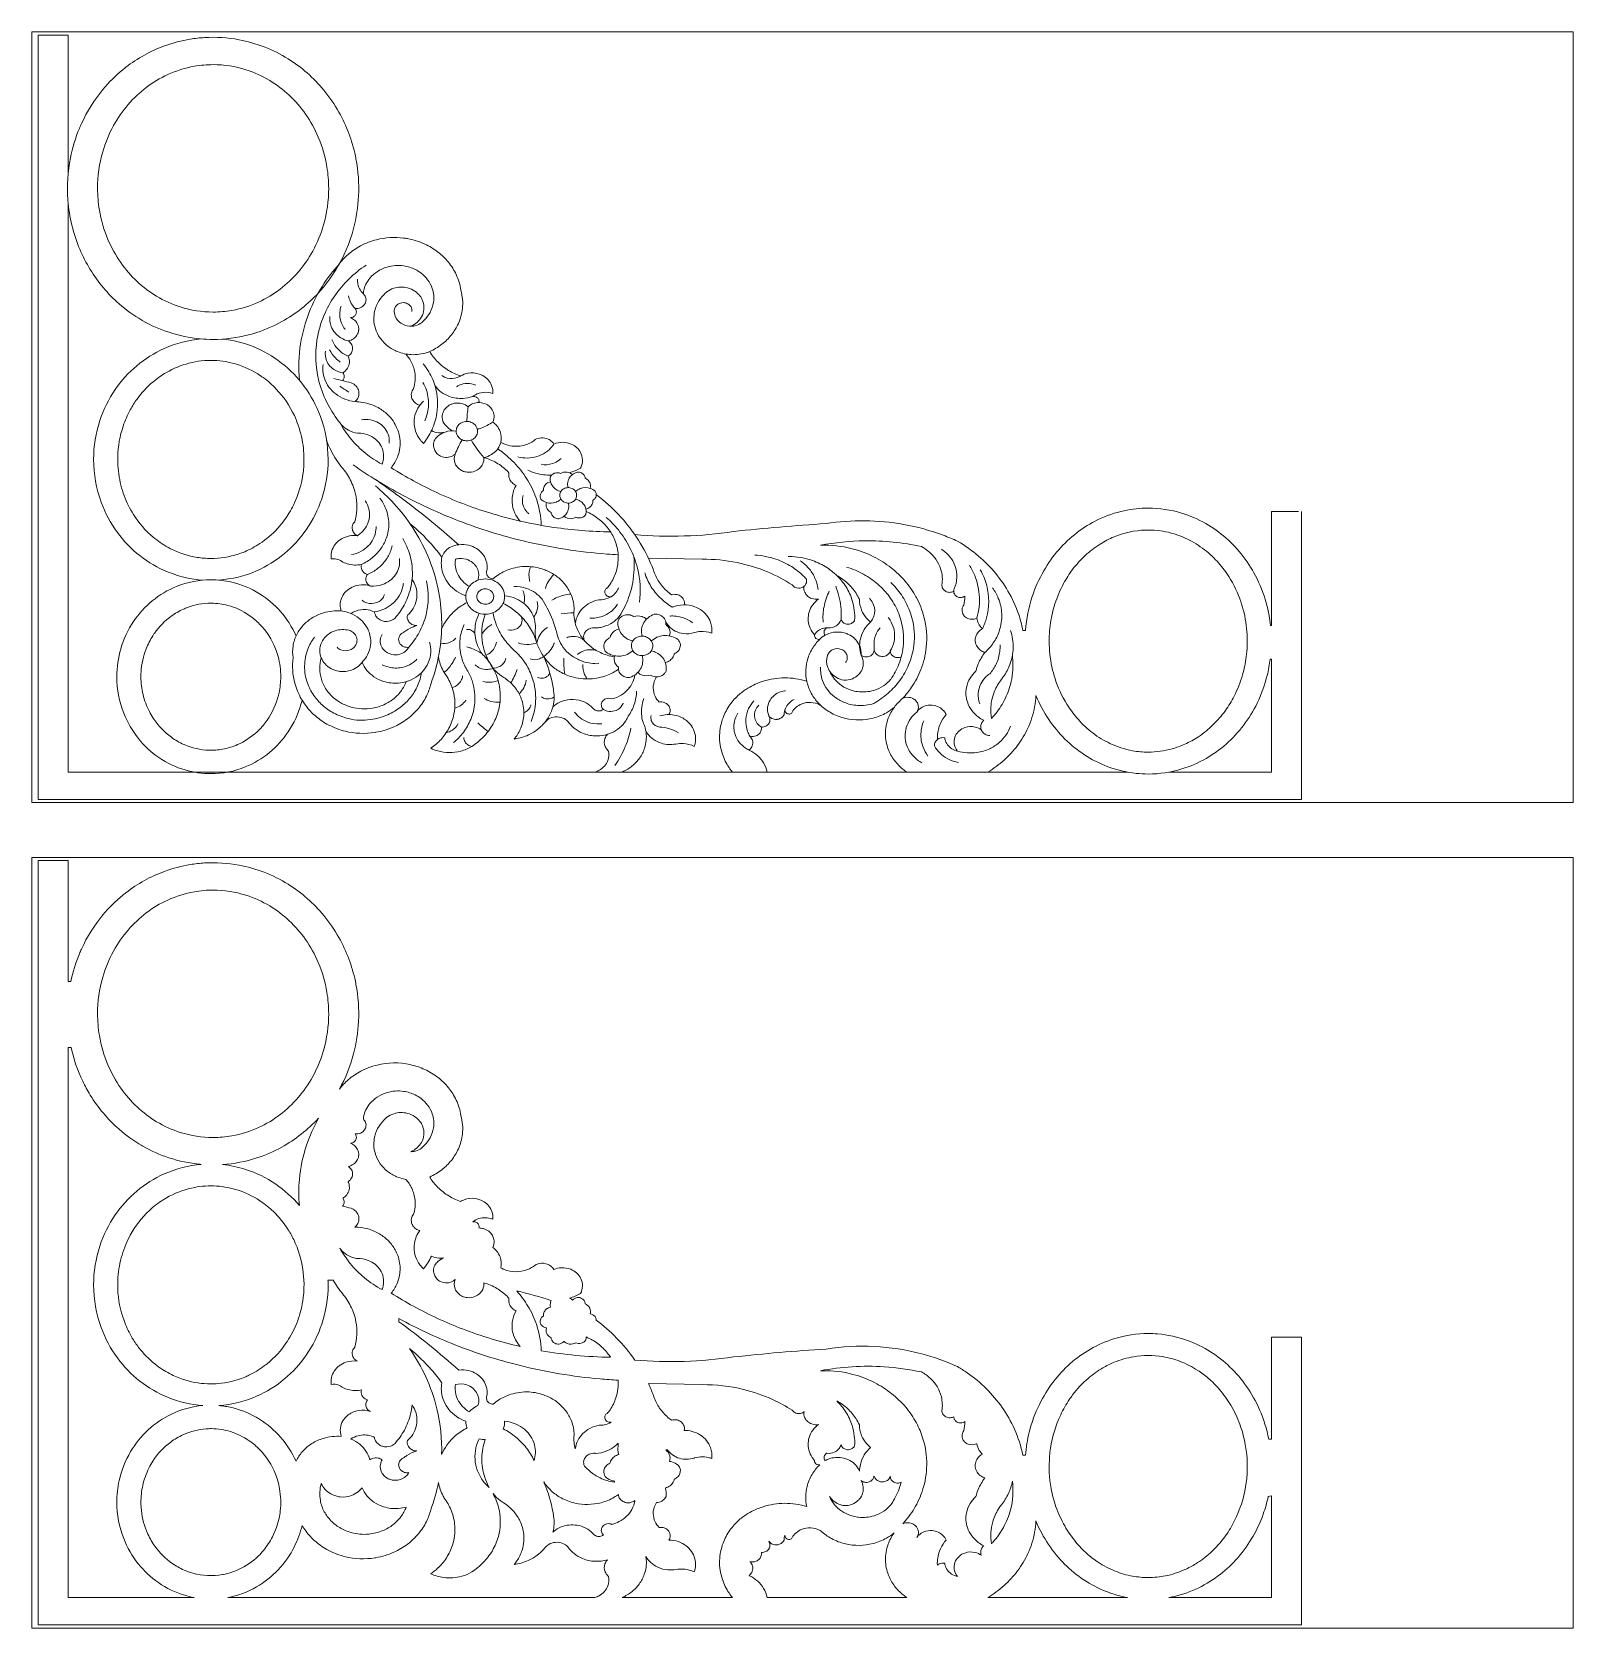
# Model space of a CAD drawing. Header units: millimetres. Extents: x 4607 to 4851, y 1815 to 2068.
import ezdxf

# ---------------------------------------------------------------- set-up
doc = ezdxf.new("R2010")
doc.units = ezdxf.units.MM
doc.header["$MEASUREMENT"] = 0
doc.layers.add('SITARA ALL', color=18, linetype='Continuous', true_color=0x000000)

msp = doc.modelspace()

# ---------------------------------------------------------------- linework, layer by layer
at = {"layer": 'SITARA ALL', "lineweight": 9}
for points, knots in [([(4606.92, 2068.15), (4606.92, 2068.15), (4850.92, 2068.15), (4850.92, 2068.15), (4850.92, 2068.15), (4850.92, 1946.15), (4850.92, 1946.15), (4850.92, 1946.15), (4606.92, 1946.15), (4606.92, 1946.15), (4606.92, 1946.15), (4606.92, 2068.15), (4606.92, 2068.15)], [0, 0, 0, 0, 0.25, 0.25, 0.25, 0.5, 0.5, 0.5, 0.75, 0.75, 0.75, 1, 1, 1, 1]), ([(4612.68, 2045.95), (4612.68, 2045.95), (4612.68, 2067.65), (4612.68, 2067.65), (4612.68, 2067.65), (4607.92, 2067.65), (4607.92, 2067.65), (4607.92, 2067.65), (4607.92, 1946.65), (4607.92, 1946.65), (4607.92, 1946.65), (4807.44, 1946.65), (4807.44, 1946.65), (4807.44, 1946.65), (4807.92, 1946.65), (4807.92, 1946.65), (4807.92, 1946.65), (4807.92, 1992.22), (4807.92, 1992.22)], [0, 0, 0, 0, 0.142857, 0.142857, 0.142857, 0.285714, 0.285714, 0.285714, 0.428571, 0.428571, 0.428571, 0.571429, 0.571429, 0.571429, 0.714286, 0.714286, 0.714286, 1, 1, 1, 1]), ([(4635.61, 2019.47), (4637.5, 2019.47), (4639.39, 2019.72), (4641.22, 2020.19), (4641.66, 2020.3), (4642.09, 2020.43), (4642.52, 2020.57), (4643.9, 2021.02), (4645.22, 2021.6), (4646.48, 2022.3), (4648.66, 2023.51), (4650.63, 2025.06), (4652.32, 2026.9), (4653.33, 2028), (4654.24, 2029.2), (4655.02, 2030.47), (4656.28, 2032.51), (4657.23, 2034.72), (4657.84, 2037.03), (4658.29, 2038.72), (4658.55, 2040.46), (4658.63, 2042.21), (4658.73, 2044.16), (4658.59, 2046.12), (4658.22, 2048.05), (4658.19, 2048.22), (4658.16, 2048.38), (4658.12, 2048.55), (4657.61, 2050.96), (4656.74, 2053.28), (4655.53, 2055.44), (4654.84, 2056.68), (4654.03, 2057.85), (4653.13, 2058.95), (4651.53, 2060.89), (4649.62, 2062.56), (4647.48, 2063.9), (4646.28, 2064.64), (4645.02, 2065.27), (4643.71, 2065.78), (4642.41, 2066.28), (4641.07, 2066.66), (4639.71, 2066.92), (4637.91, 2067.25), (4636.08, 2067.36), (4634.26, 2067.26), (4633.5, 2067.21), (4632.74, 2067.13), (4631.98, 2067.01), (4630.6, 2066.78), (4629.24, 2066.42), (4627.92, 2065.94), (4625.72, 2065.13), (4623.65, 2063.99), (4621.79, 2062.55), (4621.63, 2062.43), (4621.47, 2062.3), (4621.32, 2062.17), (4620.17, 2061.23), (4619.11, 2060.18), (4618.16, 2059.04), (4616.79, 2057.4), (4615.65, 2055.58), (4614.77, 2053.64), (4614.65, 2053.39), (4614.54, 2053.14), (4614.44, 2052.88), (4613.81, 2051.38), (4613.34, 2049.81), (4613.02, 2048.22), (4612.59, 2046.04), (4612.45, 2043.81), (4612.61, 2041.6), (4612.61, 2041.6), (4612.62, 2041.5), (4612.62, 2041.5), (4612.82, 2038.83), (4613.46, 2036.21), (4614.5, 2033.74), (4614.97, 2032.63), (4615.52, 2031.56), (4616.15, 2030.53), (4617.39, 2028.51), (4618.93, 2026.69), (4620.71, 2025.12), (4621.82, 2024.15), (4623.02, 2023.28), (4624.3, 2022.54), (4624.35, 2022.5), (4624.41, 2022.47), (4624.46, 2022.44), (4625.78, 2021.69), (4627.18, 2021.07), (4628.63, 2020.6), (4630.22, 2020.07), (4631.87, 2019.73), (4633.54, 2019.57), (4634.23, 2019.51), (4634.92, 2019.47), (4635.61, 2019.47)], [0, 0, 0, 0, 0.030303, 0.030303, 0.030303, 0.060606, 0.060606, 0.060606, 0.090909, 0.090909, 0.090909, 0.121212, 0.121212, 0.121212, 0.151515, 0.151515, 0.151515, 0.181818, 0.181818, 0.181818, 0.212121, 0.212121, 0.212121, 0.242424, 0.242424, 0.242424, 0.272727, 0.272727, 0.272727, 0.30303, 0.30303, 0.30303, 0.333333, 0.333333, 0.333333, 0.363636, 0.363636, 0.363636, 0.393939, 0.393939, 0.393939, 0.424242, 0.424242, 0.424242, 0.454545, 0.454545, 0.454545, 0.484848, 0.484848, 0.484848, 0.515152, 0.515152, 0.515152, 0.545455, 0.545455, 0.545455, 0.575758, 0.575758, 0.575758, 0.606061, 0.606061, 0.606061, 0.636364, 0.636364, 0.636364, 0.666667, 0.666667, 0.666667, 0.69697, 0.69697, 0.69697, 0.727273, 0.727273, 0.727273, 0.757576, 0.757576, 0.757576, 0.787879, 0.787879, 0.787879, 0.818182, 0.818182, 0.818182, 0.848485, 0.848485, 0.848485, 0.878788, 0.878788, 0.878788, 0.909091, 0.909091, 0.909091, 0.939394, 0.939394, 0.939394, 0.969697, 0.969697, 0.969697, 1, 1, 1, 1]), ([(4635.61, 2023.81), (4633.84, 2023.81), (4632.09, 2024.08), (4630.41, 2024.61), (4629.1, 2025.03), (4627.84, 2025.6), (4626.65, 2026.31), (4625.54, 2026.98), (4624.51, 2027.76), (4623.56, 2028.65), (4622.6, 2029.55), (4621.73, 2030.55), (4620.98, 2031.63), (4620.18, 2032.77), (4619.5, 2034), (4618.95, 2035.29), (4618.32, 2036.79), (4617.86, 2038.36), (4617.59, 2039.96), (4617.41, 2041.1), (4617.31, 2042.24), (4617.31, 2043.39), (4617.31, 2045.35), (4617.59, 2047.29), (4618.13, 2049.18), (4618.55, 2050.62), (4619.12, 2052.01), (4619.84, 2053.32), (4620.49, 2054.51), (4621.27, 2055.63), (4622.15, 2056.65), (4623.01, 2057.65), (4623.96, 2058.55), (4625.01, 2059.35), (4626.06, 2060.15), (4627.21, 2060.84), (4628.41, 2061.39), (4629.75, 2062.01), (4631.17, 2062.45), (4632.63, 2062.71), (4633.61, 2062.88), (4634.61, 2062.97), (4635.61, 2062.97), (4637.37, 2062.97), (4639.12, 2062.7), (4640.8, 2062.16), (4642.11, 2061.75), (4643.38, 2061.18), (4644.56, 2060.46), (4645.67, 2059.8), (4646.71, 2059.01), (4647.65, 2058.12), (4648.61, 2057.22), (4649.48, 2056.23), (4650.23, 2055.15), (4651.04, 2054), (4651.71, 2052.78), (4652.26, 2051.49), (4652.9, 2049.99), (4653.35, 2048.42), (4653.62, 2046.81), (4653.8, 2045.68), (4653.9, 2044.53), (4653.9, 2043.39), (4653.9, 2041.43), (4653.62, 2039.48), (4653.08, 2037.6), (4652.67, 2036.16), (4652.09, 2034.77), (4651.37, 2033.45), (4650.72, 2032.27), (4649.94, 2031.15), (4649.06, 2030.12), (4648.21, 2029.13), (4647.25, 2028.22), (4646.2, 2027.43), (4645.15, 2026.62), (4644.01, 2025.94), (4642.8, 2025.38), (4641.46, 2024.77), (4640.04, 2024.32), (4638.59, 2024.07), (4637.6, 2023.89), (4636.6, 2023.81), (4635.61, 2023.81)], [0, 0, 0, 0, 0.035714, 0.035714, 0.035714, 0.071429, 0.071429, 0.071429, 0.107143, 0.107143, 0.107143, 0.142857, 0.142857, 0.142857, 0.178571, 0.178571, 0.178571, 0.214286, 0.214286, 0.214286, 0.25, 0.25, 0.25, 0.285714, 0.285714, 0.285714, 0.321429, 0.321429, 0.321429, 0.357143, 0.357143, 0.357143, 0.392857, 0.392857, 0.392857, 0.428571, 0.428571, 0.428571, 0.464286, 0.464286, 0.464286, 0.5, 0.5, 0.5, 0.535714, 0.535714, 0.535714, 0.571429, 0.571429, 0.571429, 0.607143, 0.607143, 0.607143, 0.642857, 0.642857, 0.642857, 0.678571, 0.678571, 0.678571, 0.714286, 0.714286, 0.714286, 0.75, 0.75, 0.75, 0.785714, 0.785714, 0.785714, 0.821429, 0.821429, 0.821429, 0.857143, 0.857143, 0.857143, 0.892857, 0.892857, 0.892857, 0.928571, 0.928571, 0.928571, 0.964286, 0.964286, 0.964286, 1, 1, 1, 1]), ([(4780.37, 1950.98), (4780.37, 1950.98), (4612.68, 1950.98), (4612.68, 1950.98), (4612.68, 1950.98), (4612.68, 2040.81), (4612.68, 2040.81)], [0, 0, 0, 0, 0.333333, 0.333333, 0.333333, 1, 1, 1, 1]), ([(4666.91, 2021.56), (4667.27, 2021.71), (4667.6, 2021.92), (4667.89, 2022.17), (4668.17, 2022.42), (4668.41, 2022.71), (4668.59, 2023.03), (4668.8, 2023.4), (4668.93, 2023.79), (4668.97, 2024.21), (4669.02, 2024.7), (4668.94, 2025.2), (4668.75, 2025.66), (4668.65, 2025.91), (4668.51, 2026.14), (4668.35, 2026.36), (4668.13, 2026.65), (4667.86, 2026.9), (4667.56, 2027.11), (4667.21, 2027.35), (4666.82, 2027.52), (4666.4, 2027.63), (4665.68, 2027.82), (4664.92, 2027.8), (4664.21, 2027.57), (4663.82, 2027.45), (4663.45, 2027.25), (4663.12, 2027.01), (4663.05, 2026.95), (4662.98, 2026.89), (4662.91, 2026.83), (4662.51, 2026.48), (4662.17, 2026.07), (4661.88, 2025.62), (4661.57, 2025.13), (4661.34, 2024.59), (4661.2, 2024.03), (4660.97, 2023.1), (4661, 2022.13), (4661.29, 2021.21), (4661.46, 2020.67), (4661.71, 2020.16), (4662.04, 2019.69), (4662.07, 2019.64), (4662.11, 2019.6), (4662.14, 2019.55), (4662.47, 2019.12), (4662.85, 2018.74), (4663.27, 2018.41), (4663.74, 2018.05), (4664.26, 2017.76), (4664.81, 2017.54), (4665.5, 2017.26), (4666.24, 2017.11), (4666.98, 2017.07), (4667.83, 2017.03), (4668.68, 2017.14), (4669.49, 2017.41), (4669.63, 2017.45), (4669.76, 2017.5), (4669.89, 2017.55), (4670.57, 2017.86), (4671.22, 2018.25), (4671.82, 2018.71), (4672.38, 2019.14), (4672.88, 2019.64), (4673.32, 2020.19), (4673.77, 2020.74), (4674.14, 2021.35), (4674.43, 2022), (4674.76, 2022.75), (4674.98, 2023.54), (4675.07, 2024.35), (4675.18, 2025.33), (4675.1, 2026.31), (4674.84, 2027.26), (4674.71, 2028.12), (4674.45, 2028.96), (4674.08, 2029.74), (4673.76, 2030.44), (4673.34, 2031.1), (4672.86, 2031.7), (4672.37, 2032.3), (4671.81, 2032.84), (4671.2, 2033.31), (4670.55, 2033.81), (4669.85, 2034.24), (4669.1, 2034.58), (4668.24, 2034.97), (4667.33, 2035.26), (4666.39, 2035.43), (4666.18, 2035.47), (4665.97, 2035.5), (4665.75, 2035.52), (4664.32, 2035.7), (4662.87, 2035.61), (4661.48, 2035.26), (4660.6, 2035.04), (4659.75, 2034.71), (4658.95, 2034.29), (4658.24, 2033.91), (4657.58, 2033.45), (4656.98, 2032.93), (4656.4, 2032.43), (4655.89, 2031.87), (4655.45, 2031.25), (4655.11, 2030.78), (4654.82, 2030.29), (4654.57, 2029.77)], [0, 0, 0, 0, 0.027027, 0.027027, 0.027027, 0.054054, 0.054054, 0.054054, 0.081081, 0.081081, 0.081081, 0.108108, 0.108108, 0.108108, 0.135135, 0.135135, 0.135135, 0.162162, 0.162162, 0.162162, 0.189189, 0.189189, 0.189189, 0.216216, 0.216216, 0.216216, 0.243243, 0.243243, 0.243243, 0.27027, 0.27027, 0.27027, 0.297297, 0.297297, 0.297297, 0.324324, 0.324324, 0.324324, 0.351351, 0.351351, 0.351351, 0.378378, 0.378378, 0.378378, 0.405405, 0.405405, 0.405405, 0.432432, 0.432432, 0.432432, 0.459459, 0.459459, 0.459459, 0.486486, 0.486486, 0.486486, 0.513514, 0.513514, 0.513514, 0.540541, 0.540541, 0.540541, 0.567568, 0.567568, 0.567568, 0.594595, 0.594595, 0.594595, 0.621622, 0.621622, 0.621622, 0.648649, 0.648649, 0.648649, 0.675676, 0.675676, 0.675676, 0.702703, 0.702703, 0.702703, 0.72973, 0.72973, 0.72973, 0.756757, 0.756757, 0.756757, 0.783784, 0.783784, 0.783784, 0.810811, 0.810811, 0.810811, 0.837838, 0.837838, 0.837838, 0.864865, 0.864865, 0.864865, 0.891892, 0.891892, 0.891892, 0.918919, 0.918919, 0.918919, 0.945946, 0.945946, 0.945946, 1, 1, 1, 1]), ([(4655.59, 2031.45), (4654.6, 2030.35), (4653.7, 2029.16), (4652.9, 2027.9), (4652.08, 2026.6), (4651.39, 2025.22), (4650.83, 2023.79), (4650.19, 2022.18), (4649.73, 2020.5), (4649.46, 2018.79), (4649.16, 2016.88), (4649.09, 2014.94), (4649.27, 2013.02)], [0, 0, 0, 0, 0.2, 0.2, 0.2, 0.4, 0.4, 0.4, 0.6, 0.6, 0.6, 1, 1, 1, 1]), ([(4659.81, 2031.24), (4658.84, 2030.59), (4657.94, 2029.85), (4657.1, 2029.03), (4656.27, 2028.22), (4655.52, 2027.33), (4654.86, 2026.38), (4654.18, 2025.39), (4653.61, 2024.34), (4653.15, 2023.24), (4652.62, 2022), (4652.25, 2020.69), (4652.05, 2019.36), (4651.73, 2017.29), (4651.81, 2015.17), (4652.3, 2013.12), (4652.59, 2011.87), (4653.03, 2010.66), (4653.6, 2009.51), (4654.12, 2008.47), (4654.75, 2007.48), (4655.46, 2006.56), (4655.53, 2006.48), (4655.6, 2006.39), (4655.66, 2006.31), (4656.17, 2005.37), (4656.77, 2004.49), (4657.46, 2003.68), (4658.15, 2002.86), (4658.92, 2002.11), (4659.76, 2001.44), (4660.57, 2000.79), (4661.43, 2000.22), (4662.35, 1999.72), (4662.56, 2000.22), (4662.64, 2000.76), (4662.59, 2001.3), (4662.55, 2001.75), (4662.42, 2002.18), (4662.21, 2002.58), (4662.02, 2002.93), (4661.78, 2003.25), (4661.49, 2003.53), (4661.18, 2003.81), (4660.84, 2004.05), (4660.46, 2004.23), (4660, 2004.44), (4659.5, 2004.58), (4659, 2004.62), (4658.81, 2004.64), (4658.63, 2004.65), (4658.44, 2004.64), (4657.95, 2004.71), (4657.48, 2004.87), (4657.04, 2005.1), (4656.66, 2005.3), (4656.32, 2005.56), (4656.03, 2005.86), (4655.9, 2006), (4655.77, 2006.15), (4655.66, 2006.31)], [0, 0, 0, 0, 0.047619, 0.047619, 0.047619, 0.095238, 0.095238, 0.095238, 0.142857, 0.142857, 0.142857, 0.190476, 0.190476, 0.190476, 0.238095, 0.238095, 0.238095, 0.285714, 0.285714, 0.285714, 0.333333, 0.333333, 0.333333, 0.380952, 0.380952, 0.380952, 0.428571, 0.428571, 0.428571, 0.47619, 0.47619, 0.47619, 0.52381, 0.52381, 0.52381, 0.571429, 0.571429, 0.571429, 0.619048, 0.619048, 0.619048, 0.666667, 0.666667, 0.666667, 0.714286, 0.714286, 0.714286, 0.761905, 0.761905, 0.761905, 0.809524, 0.809524, 0.809524, 0.857143, 0.857143, 0.857143, 0.904762, 0.904762, 0.904762, 1, 1, 1, 1]), ([(4658.48, 2029.02), (4658.43, 2028.58), (4658.5, 2028.12), (4658.68, 2027.71), (4658.81, 2027.39), (4659, 2027.1), (4659.24, 2026.85), (4659.29, 2026.8), (4659.34, 2026.75), (4659.39, 2026.7), (4659.42, 2027.22), (4659.56, 2027.73), (4659.78, 2028.21), (4659.96, 2028.56), (4660.18, 2028.9), (4660.44, 2029.19), (4660.77, 2029.58), (4661.16, 2029.92), (4661.58, 2030.2), (4662.06, 2030.51), (4662.59, 2030.76), (4663.14, 2030.92), (4663.99, 2031.18), (4664.89, 2031.24), (4665.78, 2031.12), (4666.41, 2031.03), (4667.03, 2030.84), (4667.6, 2030.55), (4667.93, 2030.39), (4668.24, 2030.2), (4668.54, 2029.97), (4668.93, 2029.67), (4669.28, 2029.32), (4669.57, 2028.92), (4669.88, 2028.51), (4670.13, 2028.05), (4670.29, 2027.56), (4670.54, 2026.85), (4670.6, 2026.08), (4670.49, 2025.34), (4670.4, 2024.79), (4670.22, 2024.25), (4669.95, 2023.76), (4669.71, 2023.33), (4669.42, 2022.94), (4669.07, 2022.59), (4668.88, 2022.35), (4668.66, 2022.15), (4668.4, 2021.99), (4668.1, 2021.79), (4667.76, 2021.66), (4667.4, 2021.6), (4666.92, 2021.52), (4666.42, 2021.56), (4665.95, 2021.72), (4665.65, 2021.83), (4665.37, 2021.99), (4665.12, 2022.2), (4664.89, 2022.39), (4664.7, 2022.63), (4664.55, 2022.9), (4664.39, 2023.2), (4664.29, 2023.54), (4664.28, 2023.88), (4664.28, 2024.02), (4664.29, 2024.15), (4664.31, 2024.28), (4664.35, 2024.47), (4664.44, 2024.65), (4664.58, 2024.81), (4664.71, 2024.96), (4664.88, 2025.09), (4665.07, 2025.17), (4665.33, 2025.28), (4665.61, 2025.32), (4665.89, 2025.29), (4666.12, 2025.26), (4666.34, 2025.17), (4666.53, 2025.04), (4666.7, 2024.93), (4666.84, 2024.78), (4666.94, 2024.61), (4667.05, 2024.4), (4667.11, 2024.17), (4667.09, 2023.94), (4667.09, 2023.94), (4667.09, 2023.91), (4667.09, 2023.91)], [0, 0, 0, 0, 0.033333, 0.033333, 0.033333, 0.066667, 0.066667, 0.066667, 0.1, 0.1, 0.1, 0.133333, 0.133333, 0.133333, 0.166667, 0.166667, 0.166667, 0.2, 0.2, 0.2, 0.233333, 0.233333, 0.233333, 0.266667, 0.266667, 0.266667, 0.3, 0.3, 0.3, 0.333333, 0.333333, 0.333333, 0.366667, 0.366667, 0.366667, 0.4, 0.4, 0.4, 0.433333, 0.433333, 0.433333, 0.466667, 0.466667, 0.466667, 0.5, 0.5, 0.5, 0.533333, 0.533333, 0.533333, 0.566667, 0.566667, 0.566667, 0.6, 0.6, 0.6, 0.633333, 0.633333, 0.633333, 0.666667, 0.666667, 0.666667, 0.7, 0.7, 0.7, 0.733333, 0.733333, 0.733333, 0.766667, 0.766667, 0.766667, 0.8, 0.8, 0.8, 0.833333, 0.833333, 0.833333, 0.866667, 0.866667, 0.866667, 0.9, 0.9, 0.9, 0.933333, 0.933333, 0.933333, 1, 1, 1, 1]), ([(4657.02, 2019.23), (4657.31, 2019.29), (4657.58, 2019.41), (4657.83, 2019.58), (4658.04, 2019.74), (4658.23, 2019.93), (4658.37, 2020.15), (4658.52, 2020.4), (4658.62, 2020.67), (4658.64, 2020.95), (4658.64, 2020.95), (4658.65, 2020.97), (4658.65, 2020.97), (4658.67, 2021.29), (4658.61, 2021.62), (4658.47, 2021.91), (4658.35, 2022.15), (4658.19, 2022.36), (4657.99, 2022.53), (4657.79, 2022.7), (4657.57, 2022.83), (4657.34, 2022.92), (4657.53, 2022.93), (4657.72, 2022.98), (4657.88, 2023.09), (4658.01, 2023.17), (4658.12, 2023.29), (4658.19, 2023.43), (4658.19, 2023.43), (4658.2, 2023.44), (4658.2, 2023.44), (4658.32, 2023.68), (4658.32, 2023.96), (4658.19, 2024.2), (4658.16, 2024.26), (4658.12, 2024.32), (4658.07, 2024.38), (4657.77, 2024.69), (4657.52, 2025.05), (4657.33, 2025.44), (4657.18, 2025.74), (4657.08, 2026.05), (4657.02, 2026.37)], [0, 0, 0, 0, 0.066667, 0.066667, 0.066667, 0.133333, 0.133333, 0.133333, 0.2, 0.2, 0.2, 0.266667, 0.266667, 0.266667, 0.333333, 0.333333, 0.333333, 0.4, 0.4, 0.4, 0.466667, 0.466667, 0.466667, 0.533333, 0.533333, 0.533333, 0.6, 0.6, 0.6, 0.666667, 0.666667, 0.666667, 0.733333, 0.733333, 0.733333, 0.8, 0.8, 0.8, 0.866667, 0.866667, 0.866667, 1, 1, 1, 1]), ([(4658.07, 2024.38), (4658.37, 2024.34), (4658.68, 2024.38), (4658.97, 2024.51), (4659.16, 2024.6), (4659.34, 2024.73), (4659.49, 2024.9), (4659.54, 2024.96), (4659.59, 2025.04), (4659.64, 2025.11), (4659.77, 2025.33), (4659.82, 2025.59), (4659.81, 2025.84), (4659.79, 2026.07), (4659.71, 2026.29), (4659.58, 2026.48), (4659.52, 2026.56), (4659.46, 2026.64), (4659.39, 2026.7)], [0, 0, 0, 0, 0.142857, 0.142857, 0.142857, 0.285714, 0.285714, 0.285714, 0.428571, 0.428571, 0.428571, 0.571429, 0.571429, 0.571429, 0.714286, 0.714286, 0.714286, 1, 1, 1, 1]), ([(4655.87, 2024.75), (4655.65, 2024.1), (4655.6, 2023.4), (4655.73, 2022.73), (4655.83, 2022.27), (4656, 2021.83), (4656.25, 2021.43), (4656.33, 2021.3), (4656.42, 2021.17), (4656.51, 2021.05)], [0, 0, 0, 0, 0.25, 0.25, 0.25, 0.5, 0.5, 0.5, 1, 1, 1, 1]), ([(4654.09, 2023.13), (4654.03, 2022.59), (4654.1, 2022.04), (4654.3, 2021.53), (4654.44, 2021.16), (4654.65, 2020.81), (4654.92, 2020.5), (4655.18, 2020.19), (4655.49, 2019.93), (4655.84, 2019.72), (4656.21, 2019.5), (4656.6, 2019.33), (4657.02, 2019.23), (4657.2, 2019.11), (4657.35, 2018.95), (4657.46, 2018.77), (4657.6, 2018.56), (4657.67, 2018.32), (4657.68, 2018.07), (4657.69, 2017.81), (4657.62, 2017.56), (4657.49, 2017.33), (4657.38, 2017.15), (4657.23, 2016.99), (4657.05, 2016.86), (4657.02, 2016.84), (4657, 2016.83), (4656.97, 2016.81), (4657.13, 2016.49), (4657.2, 2016.14), (4657.17, 2015.8), (4657.14, 2015.49), (4657.05, 2015.19), (4656.89, 2014.93), (4656.74, 2014.69), (4656.55, 2014.48), (4656.33, 2014.32), (4656.27, 2014.27), (4656.21, 2014.23), (4656.15, 2014.19)], [0, 0, 0, 0, 0.071429, 0.071429, 0.071429, 0.142857, 0.142857, 0.142857, 0.214286, 0.214286, 0.214286, 0.285714, 0.285714, 0.285714, 0.357143, 0.357143, 0.357143, 0.428571, 0.428571, 0.428571, 0.5, 0.5, 0.5, 0.571429, 0.571429, 0.571429, 0.642857, 0.642857, 0.642857, 0.714286, 0.714286, 0.714286, 0.785714, 0.785714, 0.785714, 0.857143, 0.857143, 0.857143, 1, 1, 1, 1]), ([(4633.71, 2019.56), (4631.7, 2019.38), (4629.73, 2018.87), (4627.88, 2018.05), (4626.3, 2017.35), (4624.83, 2016.42), (4623.51, 2015.31), (4622.2, 2014.21), (4621.06, 2012.94), (4620.1, 2011.54), (4619.06, 2010.03), (4618.24, 2008.37), (4617.66, 2006.62), (4617.01, 2004.64), (4616.68, 2002.57), (4616.68, 2000.48), (4616.68, 1998.17), (4617.09, 1995.88), (4617.88, 1993.72), (4618.5, 1992.01), (4619.36, 1990.4), (4620.44, 1988.93), (4621.45, 1987.55), (4622.64, 1986.31), (4623.99, 1985.25), (4625.36, 1984.18), (4626.87, 1983.3), (4628.49, 1982.65), (4630.24, 1981.94), (4632.09, 1981.51), (4633.98, 1981.38)], [0, 0, 0, 0, 0.090909, 0.090909, 0.090909, 0.181818, 0.181818, 0.181818, 0.272727, 0.272727, 0.272727, 0.363636, 0.363636, 0.363636, 0.454545, 0.454545, 0.454545, 0.545455, 0.545455, 0.545455, 0.636364, 0.636364, 0.636364, 0.727273, 0.727273, 0.727273, 0.818182, 0.818182, 0.818182, 1, 1, 1, 1]), ([(4636.51, 1981.38), (4638.57, 1981.52), (4640.6, 1982.02), (4642.49, 1982.85), (4644.08, 1983.55), (4645.57, 1984.47), (4646.91, 1985.59), (4648.22, 1986.68), (4649.38, 1987.95), (4650.35, 1989.36), (4651.39, 1990.86), (4652.22, 1992.51), (4652.8, 1994.25), (4653.47, 1996.26), (4653.81, 1998.36), (4653.81, 2000.48), (4653.81, 2002.8), (4653.4, 2005.11), (4652.59, 2007.29), (4651.96, 2008.99), (4651.1, 2010.59), (4650.03, 2012.05), (4649.01, 2013.44), (4647.81, 2014.68), (4646.45, 2015.74), (4645.07, 2016.82), (4643.54, 2017.69), (4641.92, 2018.34), (4640.38, 2018.95), (4638.76, 2019.35), (4637.11, 2019.52)], [0, 0, 0, 0, 0.090909, 0.090909, 0.090909, 0.181818, 0.181818, 0.181818, 0.272727, 0.272727, 0.272727, 0.363636, 0.363636, 0.363636, 0.454545, 0.454545, 0.454545, 0.545455, 0.545455, 0.545455, 0.636364, 0.636364, 0.636364, 0.727273, 0.727273, 0.727273, 0.818182, 0.818182, 0.818182, 1, 1, 1, 1]), ([(4654.41, 2019.46), (4654.58, 2019.02), (4654.81, 2018.6), (4655.11, 2018.23), (4655.4, 2017.86), (4655.75, 2017.54), (4656.14, 2017.27), (4656.4, 2017.09), (4656.68, 2016.94), (4656.97, 2016.81)], [0, 0, 0, 0, 0.25, 0.25, 0.25, 0.5, 0.5, 0.5, 1, 1, 1, 1]), ([(4656.09, 2012.95), (4656.21, 2013.08), (4656.29, 2013.24), (4656.33, 2013.42), (4656.38, 2013.64), (4656.34, 2013.86), (4656.23, 2014.06), (4656.21, 2014.11), (4656.18, 2014.15), (4656.15, 2014.19), (4655.73, 2014.25), (4655.32, 2014.39), (4654.94, 2014.59), (4654.63, 2014.77), (4654.34, 2014.99), (4654.1, 2015.26), (4653.87, 2015.52), (4653.68, 2015.82), (4653.55, 2016.15), (4653.37, 2016.61), (4653.32, 2017.11), (4653.41, 2017.6)], [0, 0, 0, 0, 0.125, 0.125, 0.125, 0.25, 0.25, 0.25, 0.375, 0.375, 0.375, 0.5, 0.5, 0.5, 0.625, 0.625, 0.625, 0.75, 0.75, 0.75, 1, 1, 1, 1]), ([(4654.05, 2017.85), (4654.29, 2017.37), (4654.6, 2016.93), (4654.97, 2016.54), (4655.21, 2016.29), (4655.46, 2016.06), (4655.74, 2015.85)], [0, 0, 0, 0, 0.333333, 0.333333, 0.333333, 1, 1, 1, 1]), ([(4668.33, 2009.06), (4668.08, 2009.13), (4667.84, 2009.24), (4667.63, 2009.4), (4667.44, 2009.55), (4667.28, 2009.73), (4667.17, 2009.94), (4667.03, 2010.19), (4666.97, 2010.47), (4666.98, 2010.75), (4666.99, 2011.02), (4667.08, 2011.29), (4667.22, 2011.52), (4667.26, 2011.57), (4667.3, 2011.63), (4667.34, 2011.68), (4667.61, 2012.52), (4667.67, 2013.42), (4667.52, 2014.3), (4667.41, 2014.91), (4667.21, 2015.49), (4666.91, 2016.04), (4666.69, 2016.44), (4666.42, 2016.82), (4666.11, 2017.17)], [0, 0, 0, 0, 0.111111, 0.111111, 0.111111, 0.222222, 0.222222, 0.222222, 0.333333, 0.333333, 0.333333, 0.444444, 0.444444, 0.444444, 0.555556, 0.555556, 0.555556, 0.666667, 0.666667, 0.666667, 0.777778, 0.777778, 0.777778, 1, 1, 1, 1]), ([(4669.89, 2017.55), (4670.25, 2016.96), (4670.68, 2016.4), (4671.18, 2015.91), (4671.69, 2015.4), (4672.26, 2014.95), (4672.88, 2014.58), (4673.48, 2014.21), (4674.12, 2013.91), (4674.78, 2013.69), (4675.15, 2013.9), (4675.55, 2014.05), (4675.97, 2014.13), (4676.57, 2014.23), (4677.19, 2014.18), (4677.76, 2013.98), (4677.95, 2013.92), (4678.13, 2013.84), (4678.3, 2013.75), (4678.61, 2013.57), (4678.9, 2013.35), (4679.14, 2013.08), (4679.38, 2012.82), (4679.57, 2012.52), (4679.7, 2012.19), (4679.86, 2011.78), (4679.93, 2011.33), (4679.88, 2010.89), (4679.39, 2011.07), (4678.87, 2011.15), (4678.35, 2011.09), (4677.93, 2011.05), (4677.52, 2010.93), (4677.14, 2010.73), (4676.99, 2010.65), (4676.84, 2010.56), (4676.7, 2010.45)], [0, 0, 0, 0, 0.076923, 0.076923, 0.076923, 0.153846, 0.153846, 0.153846, 0.230769, 0.230769, 0.230769, 0.307692, 0.307692, 0.307692, 0.384615, 0.384615, 0.384615, 0.461538, 0.461538, 0.461538, 0.538462, 0.538462, 0.538462, 0.615385, 0.615385, 0.615385, 0.692308, 0.692308, 0.692308, 0.769231, 0.769231, 0.769231, 0.846154, 0.846154, 0.846154, 1, 1, 1, 1]), ([(4635.24, 1984.8), (4636.72, 1984.8), (4638.19, 1985.04), (4639.59, 1985.5), (4639.93, 1985.61), (4640.27, 1985.74), (4640.6, 1985.87), (4641.43, 1986.22), (4642.23, 1986.65), (4642.99, 1987.15), (4644.01, 1987.82), (4644.95, 1988.63), (4645.79, 1989.53), (4646.19, 1989.97), (4646.57, 1990.43), (4646.92, 1990.92), (4647.45, 1991.65), (4647.92, 1992.43), (4648.32, 1993.24), (4649.11, 1994.86), (4649.63, 1996.6), (4649.86, 1998.39), (4649.88, 1998.57), (4649.9, 1998.74), (4649.92, 1998.91), (4650.02, 2000.02), (4650.01, 2001.14), (4649.89, 2002.25), (4649.76, 2003.49), (4649.48, 2004.72), (4649.07, 2005.91), (4648.9, 2006.42), (4648.69, 2006.92), (4648.47, 2007.41), (4647.74, 2008.96), (4646.78, 2010.38), (4645.6, 2011.62), (4644.97, 2012.28), (4644.28, 2012.89), (4643.55, 2013.43), (4643.4, 2013.53), (4643.26, 2013.63), (4643.12, 2013.72), (4641.94, 2014.52), (4640.65, 2015.13), (4639.29, 2015.55), (4638.16, 2015.9), (4636.98, 2016.1), (4635.79, 2016.14), (4635.79, 2016.14), (4635.71, 2016.15), (4635.71, 2016.15), (4634.39, 2016.19), (4633.07, 2016.05), (4631.78, 2015.71), (4630.53, 2015.39), (4629.32, 2014.89), (4628.2, 2014.24), (4627.44, 2013.8), (4626.73, 2013.3), (4626.06, 2012.73), (4625.13, 2011.94), (4624.29, 2011.03), (4623.57, 2010.04), (4623.17, 2009.5), (4622.81, 2008.93), (4622.49, 2008.34), (4622.04, 2007.52), (4621.66, 2006.66), (4621.37, 2005.77), (4620.84, 2004.2), (4620.55, 2002.56), (4620.5, 2000.91), (4620.49, 2000.6), (4620.49, 2000.28), (4620.5, 1999.97), (4620.54, 1998.77), (4620.71, 1997.58), (4621.01, 1996.41), (4621.29, 1995.29), (4621.69, 1994.2), (4622.21, 1993.16), (4622.44, 1992.68), (4622.7, 1992.22), (4622.99, 1991.77), (4623.84, 1990.41), (4624.9, 1989.2), (4626.12, 1988.17), (4626.84, 1987.57), (4627.61, 1987.04), (4628.43, 1986.58), (4628.62, 1986.48), (4628.81, 1986.37), (4629.01, 1986.27), (4630.29, 1985.64), (4631.65, 1985.2), (4633.06, 1984.97), (4633.78, 1984.86), (4634.51, 1984.8), (4635.24, 1984.8)], [0, 0, 0, 0, 0.030303, 0.030303, 0.030303, 0.060606, 0.060606, 0.060606, 0.090909, 0.090909, 0.090909, 0.121212, 0.121212, 0.121212, 0.151515, 0.151515, 0.151515, 0.181818, 0.181818, 0.181818, 0.212121, 0.212121, 0.212121, 0.242424, 0.242424, 0.242424, 0.272727, 0.272727, 0.272727, 0.30303, 0.30303, 0.30303, 0.333333, 0.333333, 0.333333, 0.363636, 0.363636, 0.363636, 0.393939, 0.393939, 0.393939, 0.424242, 0.424242, 0.424242, 0.454545, 0.454545, 0.454545, 0.484848, 0.484848, 0.484848, 0.515152, 0.515152, 0.515152, 0.545455, 0.545455, 0.545455, 0.575758, 0.575758, 0.575758, 0.606061, 0.606061, 0.606061, 0.636364, 0.636364, 0.636364, 0.666667, 0.666667, 0.666667, 0.69697, 0.69697, 0.69697, 0.727273, 0.727273, 0.727273, 0.757576, 0.757576, 0.757576, 0.787879, 0.787879, 0.787879, 0.818182, 0.818182, 0.818182, 0.848485, 0.848485, 0.848485, 0.878788, 0.878788, 0.878788, 0.909091, 0.909091, 0.909091, 0.939394, 0.939394, 0.939394, 0.969697, 0.969697, 0.969697, 1, 1, 1, 1]), ([(4653.02, 2015.49), (4652.92, 2014.76), (4652.99, 2014.02), (4653.23, 2013.32), (4653.39, 2012.83), (4653.64, 2012.36), (4653.95, 2011.93), (4654.25, 2011.52), (4654.61, 2011.15), (4655.02, 2010.84), (4655.46, 2010.5), (4655.94, 2010.23), (4656.45, 2010.03), (4656.96, 2009.82), (4657.5, 2009.69), (4658.05, 2009.63), (4658.91, 2009.62), (4659.76, 2009.47), (4660.57, 2009.19), (4661.2, 2008.97), (4661.8, 2008.67), (4662.34, 2008.3), (4662.84, 2007.96), (4663.29, 2007.56), (4663.68, 2007.1), (4663.97, 2006.76), (4664.23, 2006.39), (4664.44, 2006), (4664.76, 2005.42), (4664.99, 2004.8), (4665.11, 2004.15), (4665.28, 2003.2), (4665.23, 2002.21), (4664.94, 2001.29), (4664.75, 2000.69), (4664.48, 2000.13), (4664.13, 1999.62), (4664.03, 1999.46), (4663.92, 1999.31), (4663.8, 1999.17), (4666.11, 1997.71), (4668.52, 1996.39), (4671, 1995.24), (4673.73, 1993.97), (4676.53, 1992.89), (4679.41, 1992.01), (4682.72, 1990.99), (4686.1, 1990.23), (4689.53, 1989.73), (4692.5, 1989.3), (4695.51, 1989.06), (4698.52, 1989.02)], [0, 0, 0, 0, 0.055556, 0.055556, 0.055556, 0.111111, 0.111111, 0.111111, 0.166667, 0.166667, 0.166667, 0.222222, 0.222222, 0.222222, 0.277778, 0.277778, 0.277778, 0.333333, 0.333333, 0.333333, 0.388889, 0.388889, 0.388889, 0.444444, 0.444444, 0.444444, 0.5, 0.5, 0.5, 0.555556, 0.555556, 0.555556, 0.611111, 0.611111, 0.611111, 0.666667, 0.666667, 0.666667, 0.722222, 0.722222, 0.722222, 0.777778, 0.777778, 0.777778, 0.833333, 0.833333, 0.833333, 0.888889, 0.888889, 0.888889, 1, 1, 1, 1]), ([(4668.91, 2009.71), (4668.56, 2009.38), (4668.26, 2009), (4668.02, 2008.59), (4667.75, 2008.12), (4667.57, 2007.62), (4667.48, 2007.09), (4667.36, 2006.36), (4667.42, 2005.62), (4667.66, 2004.93), (4667.82, 2004.45), (4668.06, 2004.01), (4668.37, 2003.61), (4668.53, 2003.39), (4668.71, 2003.19), (4668.91, 2003.01), (4669.42, 2003.65), (4669.86, 2004.36), (4670.21, 2005.11), (4670.61, 2005.97), (4670.89, 2006.87), (4671.03, 2007.81), (4671.24, 2009.17), (4671.16, 2010.57), (4670.8, 2011.9), (4670.56, 2012.75), (4670.22, 2013.57), (4669.77, 2014.33), (4669.51, 2014.79), (4669.21, 2015.22), (4668.88, 2015.63)], [0, 0, 0, 0, 0.090909, 0.090909, 0.090909, 0.181818, 0.181818, 0.181818, 0.272727, 0.272727, 0.272727, 0.363636, 0.363636, 0.363636, 0.454545, 0.454545, 0.454545, 0.545455, 0.545455, 0.545455, 0.636364, 0.636364, 0.636364, 0.727273, 0.727273, 0.727273, 0.818182, 0.818182, 0.818182, 1, 1, 1, 1]), ([(4671.79, 2013.77), (4672.06, 2013.58), (4672.36, 2013.44), (4672.68, 2013.35), (4673.2, 2013.22), (4673.75, 2013.25), (4674.25, 2013.43), (4674.44, 2013.49), (4674.61, 2013.58), (4674.78, 2013.69)], [0, 0, 0, 0, 0.25, 0.25, 0.25, 0.5, 0.5, 0.5, 1, 1, 1, 1]), ([(4658.05, 2009.63), (4658.24, 2009.78), (4658.39, 2009.97), (4658.51, 2010.19), (4658.65, 2010.47), (4658.71, 2010.78), (4658.69, 2011.09), (4658.66, 2011.36), (4658.57, 2011.62), (4658.42, 2011.85), (4658.28, 2012.06), (4658.11, 2012.23), (4657.91, 2012.37), (4657.76, 2012.47), (4657.61, 2012.54), (4657.45, 2012.6), (4656.54, 2012.85), (4655.64, 2013.07), (4654.72, 2013.27)], [0, 0, 0, 0, 0.142857, 0.142857, 0.142857, 0.285714, 0.285714, 0.285714, 0.428571, 0.428571, 0.428571, 0.571429, 0.571429, 0.571429, 0.714286, 0.714286, 0.714286, 1, 1, 1, 1]), ([(4669.1, 2006.58), (4669.41, 2007.27), (4669.61, 2008), (4669.68, 2008.75), (4669.76, 2009.66), (4669.66, 2010.57), (4669.37, 2011.44), (4669.23, 2011.87), (4669.05, 2012.28), (4668.83, 2012.67)], [0, 0, 0, 0, 0.25, 0.25, 0.25, 0.5, 0.5, 0.5, 1, 1, 1, 1]), ([(4670.74, 2012.11), (4671.01, 2011.75), (4671.34, 2011.42), (4671.7, 2011.15), (4672.11, 2010.85), (4672.57, 2010.61), (4673.05, 2010.44), (4673.71, 2010.2), (4674.41, 2010.1), (4675.12, 2010.14), (4675.66, 2010.16), (4676.19, 2010.27), (4676.7, 2010.45), (4676.9, 2010.48), (4677.1, 2010.45), (4677.28, 2010.35), (4677.41, 2010.29), (4677.52, 2010.18), (4677.6, 2010.06), (4677.69, 2009.92), (4677.73, 2009.75), (4677.71, 2009.58), (4677.7, 2009.55), (4677.69, 2009.52), (4677.69, 2009.48)], [0, 0, 0, 0, 0.111111, 0.111111, 0.111111, 0.222222, 0.222222, 0.222222, 0.333333, 0.333333, 0.333333, 0.444444, 0.444444, 0.444444, 0.555556, 0.555556, 0.555556, 0.666667, 0.666667, 0.666667, 0.777778, 0.777778, 0.777778, 1, 1, 1, 1]), ([(4677.18, 2012.24), (4676.76, 2012.43), (4676.3, 2012.52), (4675.84, 2012.51), (4675.4, 2012.5), (4674.96, 2012.4), (4674.56, 2012.21), (4674.42, 2012.15), (4674.28, 2012.07), (4674.15, 2011.98)], [0, 0, 0, 0, 0.25, 0.25, 0.25, 0.5, 0.5, 0.5, 1, 1, 1, 1]), ([(4675.78, 2006.49), (4675.8, 2007.27), (4675.87, 2008.05), (4675.98, 2008.83), (4675.73, 2009.03), (4675.44, 2009.19), (4675.14, 2009.28), (4674.58, 2009.46), (4673.97, 2009.45), (4673.42, 2009.25), (4673.27, 2009.2), (4673.13, 2009.13), (4672.99, 2009.05), (4672.74, 2008.9), (4672.52, 2008.72), (4672.34, 2008.49), (4672.15, 2008.26), (4672.02, 2007.99), (4671.94, 2007.7), (4671.83, 2007.3), (4671.85, 2006.88), (4671.99, 2006.49), (4672.19, 2006.13), (4672.45, 2005.81), (4672.75, 2005.54), (4672.97, 2005.34), (4673.22, 2005.16), (4673.48, 2005.01)], [0, 0, 0, 0, 0.1, 0.1, 0.1, 0.2, 0.2, 0.2, 0.3, 0.3, 0.3, 0.4, 0.4, 0.4, 0.5, 0.5, 0.5, 0.6, 0.6, 0.6, 0.7, 0.7, 0.7, 0.8, 0.8, 0.8, 1, 1, 1, 1]), ([(4679.87, 2006.4), (4680.02, 2006.72), (4680.1, 2007.07), (4680.08, 2007.42), (4680.06, 2007.74), (4679.96, 2008.05), (4679.8, 2008.33), (4679.66, 2008.57), (4679.47, 2008.79), (4679.24, 2008.96), (4679.18, 2009.01), (4679.11, 2009.06), (4679.04, 2009.1), (4678.75, 2009.29), (4678.42, 2009.41), (4678.07, 2009.46), (4677.62, 2009.52), (4677.16, 2009.47), (4676.74, 2009.31), (4676.45, 2009.2), (4676.2, 2009.04), (4675.98, 2008.83)], [0, 0, 0, 0, 0.125, 0.125, 0.125, 0.25, 0.25, 0.25, 0.375, 0.375, 0.375, 0.5, 0.5, 0.5, 0.625, 0.625, 0.625, 0.75, 0.75, 0.75, 1, 1, 1, 1]), ([(4663.47, 2003.05), (4663.53, 2003.56), (4663.47, 2004.08), (4663.28, 2004.56), (4663.14, 2004.91), (4662.94, 2005.24), (4662.69, 2005.53), (4662.43, 2005.82), (4662.13, 2006.07), (4661.8, 2006.27), (4661.41, 2006.49), (4660.99, 2006.65), (4660.54, 2006.74), (4660.06, 2006.83), (4659.55, 2006.83), (4659.07, 2006.75)], [0, 0, 0, 0, 0.166667, 0.166667, 0.166667, 0.333333, 0.333333, 0.333333, 0.5, 0.5, 0.5, 0.666667, 0.666667, 0.666667, 1, 1, 1, 1]), ([(4674.09, 2004.96), (4674.09, 2004.7), (4674.15, 2004.45), (4674.28, 2004.24), (4674.4, 2004.04), (4674.55, 2003.88), (4674.73, 2003.75), (4674.94, 2003.6), (4675.18, 2003.5), (4675.44, 2003.45), (4675.55, 2003.43), (4675.66, 2003.42), (4675.78, 2003.42), (4676.07, 2003.42), (4676.35, 2003.49), (4676.61, 2003.62), (4676.82, 2003.73), (4677, 2003.87), (4677.14, 2004.05), (4677.29, 2004.23), (4677.39, 2004.44), (4677.44, 2004.67), (4677.46, 2004.76), (4677.47, 2004.86), (4677.47, 2004.96), (4677.46, 2005.21), (4677.4, 2005.46), (4677.27, 2005.67), (4677.16, 2005.87), (4677, 2006.03), (4676.82, 2006.16), (4676.61, 2006.31), (4676.37, 2006.41), (4676.12, 2006.46), (4676, 2006.48), (4675.89, 2006.49), (4675.78, 2006.49), (4675.48, 2006.49), (4675.2, 2006.42), (4674.94, 2006.29), (4674.73, 2006.18), (4674.55, 2006.04), (4674.41, 2005.86), (4674.26, 2005.68), (4674.16, 2005.47), (4674.12, 2005.24), (4674.1, 2005.15), (4674.09, 2005.05), (4674.09, 2004.96)], [0, 0, 0, 0, 0.0625, 0.0625, 0.0625, 0.125, 0.125, 0.125, 0.1875, 0.1875, 0.1875, 0.25, 0.25, 0.25, 0.3125, 0.3125, 0.3125, 0.375, 0.375, 0.375, 0.4375, 0.4375, 0.4375, 0.5, 0.5, 0.5, 0.5625, 0.5625, 0.5625, 0.625, 0.625, 0.625, 0.6875, 0.6875, 0.6875, 0.75, 0.75, 0.75, 0.8125, 0.8125, 0.8125, 0.875, 0.875, 0.875, 0.9375, 0.9375, 0.9375, 1, 1, 1, 1]), ([(4684.22, 1990.72), (4683.88, 1991.1), (4683.59, 1991.53), (4683.38, 1991.99), (4683.12, 1992.53), (4682.98, 1993.11), (4682.94, 1993.71), (4682.9, 1994.38), (4683, 1995.05), (4683.24, 1995.68), (4683.34, 1995.92), (4683.45, 1996.15), (4683.57, 1996.37), (4683.33, 1996.47), (4683.11, 1996.62), (4682.93, 1996.81), (4682.74, 1996.99), (4682.6, 1997.2), (4682.51, 1997.44), (4682.4, 1997.74), (4682.37, 1998.06), (4682.43, 1998.37), (4681.99, 1998.86), (4681.48, 1999.29), (4680.93, 1999.66), (4680.32, 2000.06), (4679.67, 2000.39), (4678.98, 2000.63), (4678.81, 2000.69), (4678.63, 2000.74), (4678.46, 2000.79), (4678.88, 2000.87), (4679.29, 2001.02), (4679.66, 2001.24), (4679.98, 2001.43), (4680.27, 2001.68), (4680.51, 2001.96), (4680.74, 2002.24), (4680.93, 2002.56), (4681.06, 2002.9), (4681.09, 2002.99), (4681.12, 2003.09), (4681.14, 2003.18), (4681.29, 2003.75), (4681.25, 2004.34), (4681.05, 2004.89), (4680.92, 2005.24), (4680.73, 2005.56), (4680.49, 2005.84), (4680.31, 2006.05), (4680.1, 2006.24), (4679.87, 2006.4), (4679.31, 2006.01), (4678.7, 2005.69), (4678.06, 2005.45), (4677.85, 2005.38), (4677.64, 2005.31), (4677.43, 2005.25)], [0, 0, 0, 0, 0.05, 0.05, 0.05, 0.1, 0.1, 0.1, 0.15, 0.15, 0.15, 0.2, 0.2, 0.2, 0.25, 0.25, 0.25, 0.3, 0.3, 0.3, 0.35, 0.35, 0.35, 0.4, 0.4, 0.4, 0.45, 0.45, 0.45, 0.5, 0.5, 0.5, 0.55, 0.55, 0.55, 0.6, 0.6, 0.6, 0.65, 0.65, 0.65, 0.7, 0.7, 0.7, 0.75, 0.75, 0.75, 0.8, 0.8, 0.8, 0.85, 0.85, 0.85, 0.9, 0.9, 0.9, 1, 1, 1, 1]), ([(4670.18, 2005.04), (4670.53, 2004.85), (4670.92, 2004.74), (4671.32, 2004.7), (4671.6, 2004.68), (4671.88, 2004.7), (4672.15, 2004.75)], [0, 0, 0, 0, 0.333333, 0.333333, 0.333333, 1, 1, 1, 1]), ([(4674.09, 2004.96), (4673.5, 2005.05), (4672.89, 2005.01), (4672.32, 2004.81), (4671.96, 2004.69), (4671.61, 2004.5), (4671.31, 2004.26), (4671.07, 2004.07), (4670.86, 2003.84), (4670.68, 2003.59), (4670.54, 2003.34), (4670.47, 2003.06), (4670.47, 2002.77), (4670.48, 2002.52), (4670.54, 2002.28), (4670.65, 2002.06), (4670.73, 2001.83), (4670.85, 2001.62), (4671.01, 2001.44), (4671.18, 2001.25), (4671.39, 2001.1), (4671.62, 2000.99), (4671.94, 2000.84), (4672.28, 2000.78), (4672.63, 2000.8), (4672.95, 2000.81), (4673.26, 2000.9), (4673.54, 2001.06), (4673.67, 2001.13), (4673.8, 2001.23), (4673.91, 2001.33), (4674.25, 2002.1), (4674.61, 2002.85), (4675.01, 2003.59)], [0, 0, 0, 0, 0.083333, 0.083333, 0.083333, 0.166667, 0.166667, 0.166667, 0.25, 0.25, 0.25, 0.333333, 0.333333, 0.333333, 0.416667, 0.416667, 0.416667, 0.5, 0.5, 0.5, 0.583333, 0.583333, 0.583333, 0.666667, 0.666667, 0.666667, 0.75, 0.75, 0.75, 0.833333, 0.833333, 0.833333, 1, 1, 1, 1]), ([(4681.14, 2003.18), (4681.61, 2002.92), (4682.12, 2002.74), (4682.65, 2002.65), (4683.45, 2002.5), (4684.27, 2002.55), (4685.04, 2002.79), (4685.52, 2002.93), (4685.97, 2003.15), (4686.38, 2003.44), (4686.46, 2003.49), (4686.53, 2003.55), (4686.61, 2003.61), (4686.89, 2003.77), (4687.21, 2003.87), (4687.54, 2003.89), (4687.92, 2003.92), (4688.29, 2003.86), (4688.63, 2003.71), (4688.88, 2003.6), (4689.1, 2003.44), (4689.29, 2003.25), (4689.39, 2003.14), (4689.48, 2003.03), (4689.55, 2002.9), (4689.99, 2003.1), (4690.47, 2003.2), (4690.95, 2003.19), (4691.42, 2003.19), (4691.88, 2003.09), (4692.31, 2002.9), (4692.62, 2002.76), (4692.9, 2002.58), (4693.14, 2002.36), (4693.4, 2002.14), (4693.61, 2001.87), (4693.77, 2001.57), (4693.95, 2001.22), (4694.06, 2000.84), (4694.08, 2000.44), (4694.1, 2000.01), (4694.01, 1999.59), (4693.83, 1999.2), (4693.82, 1999.17), (4693.8, 1999.14), (4693.78, 1999.1), (4693.22, 1998.8), (4692.63, 1998.55), (4692.02, 1998.37)], [0, 0, 0, 0, 0.058824, 0.058824, 0.058824, 0.117647, 0.117647, 0.117647, 0.176471, 0.176471, 0.176471, 0.235294, 0.235294, 0.235294, 0.294118, 0.294118, 0.294118, 0.352941, 0.352941, 0.352941, 0.411765, 0.411765, 0.411765, 0.470588, 0.470588, 0.470588, 0.529412, 0.529412, 0.529412, 0.588235, 0.588235, 0.588235, 0.647059, 0.647059, 0.647059, 0.705882, 0.705882, 0.705882, 0.764706, 0.764706, 0.764706, 0.823529, 0.823529, 0.823529, 0.882353, 0.882353, 0.882353, 1, 1, 1, 1]), ([(4659.7, 1993.9), (4659.96, 1993.52), (4660.14, 1993.09), (4660.25, 1992.65), (4660.43, 1991.95), (4660.39, 1991.22), (4660.16, 1990.54), (4660.01, 1990.12), (4659.8, 1989.73), (4659.53, 1989.38), (4659.26, 1989.04), (4658.94, 1988.74), (4658.58, 1988.49), (4658.54, 1988.46), (4658.49, 1988.43), (4658.45, 1988.4), (4658.25, 1988.49), (4658.08, 1988.62), (4657.94, 1988.79), (4657.8, 1988.95), (4657.7, 1989.15), (4657.65, 1989.36), (4657.58, 1989.65), (4657.62, 1989.95), (4657.75, 1990.22), (4657.81, 1990.36), (4657.91, 1990.49), (4658.02, 1990.6), (4658.37, 1991.86), (4658.45, 1993.18), (4658.24, 1994.48), (4658.1, 1995.35), (4657.83, 1996.2), (4657.45, 1996.99), (4657.11, 1997.71), (4656.68, 1998.38), (4656.18, 1998.99), (4656.14, 1999.03), (4656.11, 1999.07), (4656.08, 1999.11), (4655.38, 1999.97), (4654.78, 2000.9), (4654.27, 2001.89), (4654, 2002.41), (4653.76, 2002.95), (4653.55, 2003.49)], [0, 0, 0, 0, 0.0625, 0.0625, 0.0625, 0.125, 0.125, 0.125, 0.1875, 0.1875, 0.1875, 0.25, 0.25, 0.25, 0.3125, 0.3125, 0.3125, 0.375, 0.375, 0.375, 0.4375, 0.4375, 0.4375, 0.5, 0.5, 0.5, 0.5625, 0.5625, 0.5625, 0.625, 0.625, 0.625, 0.6875, 0.6875, 0.6875, 0.75, 0.75, 0.75, 0.8125, 0.8125, 0.8125, 0.875, 0.875, 0.875, 1, 1, 1, 1]), ([(4673.91, 2001.33), (4673.71, 2000.85), (4673.71, 2000.32), (4673.91, 1999.84), (4674.02, 1999.58), (4674.18, 1999.34), (4674.38, 1999.14), (4674.59, 1998.94), (4674.83, 1998.77), (4675.1, 1998.66), (4675.32, 1998.56), (4675.56, 1998.49), (4675.81, 1998.47), (4676.23, 1998.41), (4676.66, 1998.47), (4677.06, 1998.63), (4677.34, 1998.74), (4677.59, 1998.9), (4677.81, 1999.1), (4678.01, 1999.3), (4678.18, 1999.52), (4678.29, 1999.78), (4678.44, 2000.09), (4678.49, 2000.44), (4678.46, 2000.79), (4677.72, 2001.62), (4677.08, 2002.53), (4676.52, 2003.49), (4676.52, 2003.49), (4676.48, 2003.56), (4676.48, 2003.56)], [0, 0, 0, 0, 0.090909, 0.090909, 0.090909, 0.181818, 0.181818, 0.181818, 0.272727, 0.272727, 0.272727, 0.363636, 0.363636, 0.363636, 0.454545, 0.454545, 0.454545, 0.545455, 0.545455, 0.545455, 0.636364, 0.636364, 0.636364, 0.727273, 0.727273, 0.727273, 0.818182, 0.818182, 0.818182, 1, 1, 1, 1]), ([(4687.55, 1990.05), (4687.51, 1991.43), (4687.26, 1992.79), (4686.83, 1994.1), (4686.48, 1995.16), (4686.01, 1996.18), (4685.44, 1997.13), (4684.89, 1998.04), (4684.25, 1998.9), (4683.53, 1999.68), (4682.8, 2000.47), (4682, 2001.19), (4681.14, 2001.82), (4680.98, 2001.94), (4680.82, 2002.05), (4680.66, 2002.16)], [0, 0, 0, 0, 0.166667, 0.166667, 0.166667, 0.333333, 0.333333, 0.333333, 0.5, 0.5, 0.5, 0.666667, 0.666667, 0.666667, 1, 1, 1, 1]), ([(4683.87, 2000.89), (4684.84, 2000.62), (4685.86, 2000.64), (4686.83, 2000.92), (4687.33, 2001.07), (4687.81, 2001.29), (4688.24, 2001.59), (4688.63, 2001.84), (4688.97, 2002.16), (4689.26, 2002.52), (4689.37, 2002.64), (4689.46, 2002.77), (4689.55, 2002.9)], [0, 0, 0, 0, 0.2, 0.2, 0.2, 0.4, 0.4, 0.4, 0.6, 0.6, 0.6, 1, 1, 1, 1]), ([(4657.78, 1999.61), (4660.28, 1997.86), (4662.9, 1996.26), (4665.59, 1994.83), (4668.47, 1993.29), (4671.43, 1991.94), (4674.47, 1990.77), (4677.86, 1989.46), (4681.34, 1988.38), (4684.88, 1987.54), (4689.18, 1986.51), (4693.55, 1985.83), (4697.96, 1985.5), (4698.55, 1985.46), (4699.14, 1985.42), (4699.73, 1985.39)], [0, 0, 0, 0, 0.166667, 0.166667, 0.166667, 0.333333, 0.333333, 0.333333, 0.5, 0.5, 0.5, 0.666667, 0.666667, 0.666667, 1, 1, 1, 1]), ([(4685.42, 1998.78), (4686.21, 1998.42), (4687.06, 1998.18), (4687.92, 1998.06), (4688.33, 1998), (4688.75, 1997.97), (4689.16, 1997.97)], [0, 0, 0, 0, 0.333333, 0.333333, 0.333333, 1, 1, 1, 1]), ([(4687.54, 1999.71), (4688.15, 1999.59), (4688.78, 1999.63), (4689.38, 1999.83), (4689.74, 1999.95), (4690.08, 2000.14), (4690.38, 2000.38), (4690.49, 2000.46), (4690.59, 2000.55), (4690.69, 2000.65)], [0, 0, 0, 0, 0.25, 0.25, 0.25, 0.5, 0.5, 0.5, 1, 1, 1, 1]), ([(4655.23, 1970.74), (4655.41, 1970.57), (4655.62, 1970.43), (4655.85, 1970.34), (4656.32, 1970.16), (4656.83, 1970.16), (4657.3, 1970.34), (4657.53, 1970.43), (4657.74, 1970.57), (4657.92, 1970.75), (4657.99, 1970.82), (4658.05, 1970.89), (4658.1, 1970.97), (4658.25, 1971.19), (4658.35, 1971.44), (4658.38, 1971.7), (4658.41, 1971.99), (4658.35, 1972.28), (4658.22, 1972.54), (4658.11, 1972.76), (4657.96, 1972.94), (4657.77, 1973.09), (4657.57, 1973.25), (4657.34, 1973.37), (4657.1, 1973.43), (4656.38, 1973.61), (4655.63, 1973.58), (4654.93, 1973.35), (4654.53, 1973.23), (4654.15, 1973.03), (4653.81, 1972.78), (4653.68, 1972.68), (4653.56, 1972.57), (4653.44, 1972.45), (4653.17, 1972.19), (4652.95, 1971.87), (4652.79, 1971.53), (4652.6, 1971.12), (4652.49, 1970.67), (4652.5, 1970.21), (4652.5, 1969.81), (4652.58, 1969.42), (4652.73, 1969.05), (4652.87, 1968.71), (4653.07, 1968.39), (4653.32, 1968.11), (4653.59, 1967.82), (4653.89, 1967.58), (4654.23, 1967.39), (4654.63, 1967.17), (4655.06, 1967.02), (4655.51, 1966.95), (4655.58, 1966.94), (4655.66, 1966.93), (4655.73, 1966.92), (4656.33, 1966.86), (4656.92, 1966.93), (4657.49, 1967.13), (4657.88, 1967.26), (4658.24, 1967.46), (4658.56, 1967.72), (4658.8, 1967.91), (4659.01, 1968.13), (4659.19, 1968.37), (4659.53, 1968.72), (4659.82, 1969.12), (4660.05, 1969.55), (4660.3, 1970.04), (4660.47, 1970.57), (4660.53, 1971.12), (4660.61, 1971.81), (4660.53, 1972.51), (4660.29, 1973.16), (4660.27, 1973.22), (4660.25, 1973.28), (4660.23, 1973.34), (4660.04, 1973.78), (4659.79, 1974.2), (4659.48, 1974.58), (4659.17, 1974.96), (4658.8, 1975.29), (4658.39, 1975.57), (4657.93, 1975.87), (4657.44, 1976.11), (4656.91, 1976.27), (4656.58, 1976.38), (4656.23, 1976.45), (4655.89, 1976.49), (4654.94, 1976.56), (4653.98, 1976.46), (4653.07, 1976.19), (4652.43, 1976), (4651.82, 1975.72), (4651.25, 1975.37), (4650.74, 1975.05), (4650.28, 1974.66), (4649.87, 1974.22), (4649.47, 1973.79), (4649.13, 1973.31), (4648.86, 1972.79), (4648.56, 1972.21), (4648.36, 1971.59), (4648.26, 1970.95), (4648.17, 1970.34), (4648.17, 1969.71), (4648.27, 1969.1), (4648.09, 1967.75), (4648.18, 1966.37), (4648.54, 1965.05), (4648.78, 1964.18), (4649.13, 1963.35), (4649.57, 1962.57), (4649.78, 1962.21), (4650.01, 1961.86), (4650.26, 1961.53), (4650.72, 1960.91), (4651.25, 1960.34), (4651.84, 1959.84), (4652.47, 1959.29), (4653.16, 1958.83), (4653.9, 1958.44), (4654.74, 1958.01), (4655.62, 1957.68), (4656.54, 1957.45), (4658.06, 1957.09), (4659.64, 1957.02), (4661.19, 1957.26), (4661.25, 1957.27), (4661.32, 1957.28), (4661.38, 1957.29), (4662.36, 1957.45), (4663.31, 1957.74), (4664.21, 1958.15), (4664.99, 1958.49), (4665.72, 1958.92), (4666.39, 1959.44), (4667.02, 1959.91), (4667.59, 1960.46), (4668.1, 1961.06), (4668.6, 1961.66), (4669.03, 1962.32), (4669.37, 1963.02), (4669.67, 1963.62), (4669.9, 1964.25), (4670.06, 1964.9), (4670.74, 1966.71), (4671.22, 1968.59), (4671.51, 1970.51), (4671.97, 1973.64), (4671.88, 1976.83), (4671.24, 1979.93), (4670.86, 1981.75), (4670.31, 1983.52), (4669.58, 1985.23), (4668.92, 1986.78), (4668.12, 1988.26), (4667.2, 1989.67), (4666.31, 1991.02), (4665.32, 1992.3), (4664.22, 1993.5), (4663.31, 1994.49), (4662.34, 1995.42), (4661.31, 1996.29)], [0, 0, 0, 0, 0.018182, 0.018182, 0.018182, 0.036364, 0.036364, 0.036364, 0.054545, 0.054545, 0.054545, 0.072727, 0.072727, 0.072727, 0.090909, 0.090909, 0.090909, 0.109091, 0.109091, 0.109091, 0.127273, 0.127273, 0.127273, 0.145455, 0.145455, 0.145455, 0.163636, 0.163636, 0.163636, 0.181818, 0.181818, 0.181818, 0.2, 0.2, 0.2, 0.218182, 0.218182, 0.218182, 0.236364, 0.236364, 0.236364, 0.254545, 0.254545, 0.254545, 0.272727, 0.272727, 0.272727, 0.290909, 0.290909, 0.290909, 0.309091, 0.309091, 0.309091, 0.327273, 0.327273, 0.327273, 0.345455, 0.345455, 0.345455, 0.363636, 0.363636, 0.363636, 0.381818, 0.381818, 0.381818, 0.4, 0.4, 0.4, 0.418182, 0.418182, 0.418182, 0.436364, 0.436364, 0.436364, 0.454545, 0.454545, 0.454545, 0.472727, 0.472727, 0.472727, 0.490909, 0.490909, 0.490909, 0.509091, 0.509091, 0.509091, 0.527273, 0.527273, 0.527273, 0.545455, 0.545455, 0.545455, 0.563636, 0.563636, 0.563636, 0.581818, 0.581818, 0.581818, 0.6, 0.6, 0.6, 0.618182, 0.618182, 0.618182, 0.636364, 0.636364, 0.636364, 0.654545, 0.654545, 0.654545, 0.672727, 0.672727, 0.672727, 0.690909, 0.690909, 0.690909, 0.709091, 0.709091, 0.709091, 0.727273, 0.727273, 0.727273, 0.745455, 0.745455, 0.745455, 0.763636, 0.763636, 0.763636, 0.781818, 0.781818, 0.781818, 0.8, 0.8, 0.8, 0.818182, 0.818182, 0.818182, 0.836364, 0.836364, 0.836364, 0.854545, 0.854545, 0.854545, 0.872727, 0.872727, 0.872727, 0.890909, 0.890909, 0.890909, 0.909091, 0.909091, 0.909091, 0.927273, 0.927273, 0.927273, 0.945455, 0.945455, 0.945455, 0.963636, 0.963636, 0.963636, 1, 1, 1, 1]), ([(4699.11, 1969.22), (4698.36, 1969.35), (4697.62, 1969.58), (4696.93, 1969.9), (4696.32, 1970.19), (4695.76, 1970.55), (4695.25, 1970.97), (4694.77, 1971.37), (4694.35, 1971.83), (4693.98, 1972.33), (4693.61, 1972.85), (4693.31, 1973.42), (4693.1, 1974.03), (4692.82, 1974.8), (4692.7, 1975.63), (4692.73, 1976.45), (4692.74, 1976.53), (4692.74, 1976.6), (4692.75, 1976.68), (4692.75, 1977.45), (4692.6, 1978.21), (4692.33, 1978.93), (4692.1, 1979.51), (4691.8, 1980.05), (4691.43, 1980.54), (4691.06, 1981.04), (4690.62, 1981.48), (4690.14, 1981.86), (4689.63, 1982.26), (4689.07, 1982.59), (4688.47, 1982.85), (4688.36, 1982.9), (4688.24, 1982.95), (4688.13, 1982.99), (4687.32, 1983.3), (4686.47, 1983.48), (4685.61, 1983.52), (4684.64, 1983.57), (4683.67, 1983.45), (4682.74, 1983.16), (4682.07, 1982.95), (4681.44, 1982.65), (4680.85, 1982.28), (4680.53, 1982.07), (4680.22, 1981.84), (4679.93, 1981.58), (4679.73, 1981.58), (4679.53, 1981.64), (4679.36, 1981.74), (4679.22, 1981.83), (4679.1, 1981.95), (4679.01, 1982.09), (4678.92, 1982.25), (4678.88, 1982.45), (4678.9, 1982.64), (4678.9, 1982.66), (4678.91, 1982.68), (4678.91, 1982.69), (4679.05, 1983.31), (4679.02, 1983.95), (4678.8, 1984.55), (4678.67, 1984.93), (4678.47, 1985.28), (4678.21, 1985.59), (4677.96, 1985.9), (4677.65, 1986.17), (4677.31, 1986.38), (4676.92, 1986.62), (4676.5, 1986.8), (4676.05, 1986.9), (4675.54, 1987.02), (4675.01, 1987.05), (4674.49, 1986.98), (4671.29, 1989.83), (4667.96, 1992.51), (4664.5, 1995.04), (4663.45, 1995.8), (4662.38, 1996.56), (4661.31, 1997.29)], [0, 0, 0, 0, 0.037037, 0.037037, 0.037037, 0.074074, 0.074074, 0.074074, 0.111111, 0.111111, 0.111111, 0.148148, 0.148148, 0.148148, 0.185185, 0.185185, 0.185185, 0.222222, 0.222222, 0.222222, 0.259259, 0.259259, 0.259259, 0.296296, 0.296296, 0.296296, 0.333333, 0.333333, 0.333333, 0.37037, 0.37037, 0.37037, 0.407407, 0.407407, 0.407407, 0.444444, 0.444444, 0.444444, 0.481481, 0.481481, 0.481481, 0.518519, 0.518519, 0.518519, 0.555556, 0.555556, 0.555556, 0.592593, 0.592593, 0.592593, 0.62963, 0.62963, 0.62963, 0.666667, 0.666667, 0.666667, 0.703704, 0.703704, 0.703704, 0.740741, 0.740741, 0.740741, 0.777778, 0.777778, 0.777778, 0.814815, 0.814815, 0.814815, 0.851852, 0.851852, 0.851852, 0.888889, 0.888889, 0.888889, 0.925926, 0.925926, 0.925926, 1, 1, 1, 1]), ([(4689.02, 1996.95), (4688.8, 1996.9), (4688.59, 1996.81), (4688.41, 1996.67), (4688.25, 1996.54), (4688.12, 1996.38), (4688.03, 1996.2), (4687.94, 1996.01), (4687.89, 1995.79), (4687.91, 1995.57), (4687.76, 1995.48), (4687.63, 1995.36), (4687.54, 1995.21), (4687.43, 1995.04), (4687.37, 1994.84), (4687.38, 1994.64), (4687.39, 1994.44), (4687.46, 1994.25), (4687.57, 1994.09), (4687.8, 1993.91), (4688.06, 1993.76), (4688.34, 1993.67), (4688.85, 1993.51), (4689.4, 1993.52), (4689.9, 1993.71), (4690.17, 1993.81), (4690.42, 1993.96), (4690.63, 1994.15), (4690.63, 1994.15), (4690.66, 1994.18), (4690.66, 1994.18)], [0, 0, 0, 0, 0.090909, 0.090909, 0.090909, 0.181818, 0.181818, 0.181818, 0.272727, 0.272727, 0.272727, 0.363636, 0.363636, 0.363636, 0.454545, 0.454545, 0.454545, 0.545455, 0.545455, 0.545455, 0.636364, 0.636364, 0.636364, 0.727273, 0.727273, 0.727273, 0.818182, 0.818182, 0.818182, 1, 1, 1, 1]), ([(4692.48, 1998.07), (4692.32, 1998.22), (4692.13, 1998.34), (4691.92, 1998.41), (4691.56, 1998.53), (4691.17, 1998.51), (4690.82, 1998.37), (4690.75, 1998.33), (4690.67, 1998.3), (4690.61, 1998.26), (4690.34, 1998.38), (4690.04, 1998.4), (4689.76, 1998.33), (4689.57, 1998.28), (4689.4, 1998.19), (4689.25, 1998.06), (4689.16, 1997.98), (4689.09, 1997.89), (4689.04, 1997.79), (4688.94, 1997.4), (4688.97, 1996.99), (4689.13, 1996.63), (4689.23, 1996.38), (4689.39, 1996.16), (4689.58, 1995.97), (4689.78, 1995.78), (4690.02, 1995.62), (4690.28, 1995.52), (4690.4, 1995.47), (4690.53, 1995.43), (4690.66, 1995.4)], [0, 0, 0, 0, 0.090909, 0.090909, 0.090909, 0.181818, 0.181818, 0.181818, 0.272727, 0.272727, 0.272727, 0.363636, 0.363636, 0.363636, 0.454545, 0.454545, 0.454545, 0.545455, 0.545455, 0.545455, 0.636364, 0.636364, 0.636364, 0.727273, 0.727273, 0.727273, 0.818182, 0.818182, 0.818182, 1, 1, 1, 1]), ([(4695.28, 1995.91), (4695.38, 1996.21), (4695.36, 1996.53), (4695.22, 1996.81), (4695.14, 1996.99), (4695.01, 1997.15), (4694.85, 1997.28), (4694.75, 1997.36), (4694.64, 1997.43), (4694.52, 1997.48), (4694.51, 1997.67), (4694.44, 1997.85), (4694.33, 1998), (4694.23, 1998.15), (4694.09, 1998.26), (4693.93, 1998.35), (4693.73, 1998.45), (4693.51, 1998.49), (4693.28, 1998.48), (4693, 1998.4), (4692.74, 1998.27), (4692.5, 1998.09), (4692.29, 1997.93), (4692.11, 1997.72), (4691.98, 1997.49), (4691.83, 1997.23), (4691.74, 1996.93), (4691.73, 1996.63), (4691.73, 1996.42), (4691.76, 1996.21), (4691.82, 1996.01)], [0, 0, 0, 0, 0.090909, 0.090909, 0.090909, 0.181818, 0.181818, 0.181818, 0.272727, 0.272727, 0.272727, 0.363636, 0.363636, 0.363636, 0.454545, 0.454545, 0.454545, 0.545455, 0.545455, 0.545455, 0.636364, 0.636364, 0.636364, 0.727273, 0.727273, 0.727273, 0.818182, 0.818182, 0.818182, 1, 1, 1, 1]), ([(4694.62, 1992.63), (4694.84, 1992.68), (4695.05, 1992.77), (4695.23, 1992.91), (4695.39, 1993.03), (4695.52, 1993.19), (4695.61, 1993.38), (4695.71, 1993.57), (4695.75, 1993.79), (4695.73, 1994.01), (4695.88, 1994.1), (4696.01, 1994.22), (4696.11, 1994.37), (4696.22, 1994.54), (4696.27, 1994.74), (4696.26, 1994.94), (4696.25, 1995.14), (4696.19, 1995.33), (4696.07, 1995.48), (4695.85, 1995.67), (4695.59, 1995.81), (4695.31, 1995.9), (4694.8, 1996.07), (4694.25, 1996.06), (4693.74, 1995.87), (4693.47, 1995.77), (4693.23, 1995.62), (4693.01, 1995.43), (4693.01, 1995.43), (4692.98, 1995.4), (4692.98, 1995.4)], [0, 0, 0, 0, 0.090909, 0.090909, 0.090909, 0.181818, 0.181818, 0.181818, 0.272727, 0.272727, 0.272727, 0.363636, 0.363636, 0.363636, 0.454545, 0.454545, 0.454545, 0.545455, 0.545455, 0.545455, 0.636364, 0.636364, 0.636364, 0.727273, 0.727273, 0.727273, 0.818182, 0.818182, 0.818182, 1, 1, 1, 1]), ([(4662, 1994.35), (4662.39, 1993.84), (4662.71, 1993.28), (4662.95, 1992.67), (4663.25, 1991.93), (4663.4, 1991.15), (4663.42, 1990.35), (4663.43, 1989.53), (4663.29, 1988.72), (4663, 1987.96), (4662.78, 1987.35), (4662.47, 1986.78), (4662.08, 1986.26), (4661.71, 1985.76), (4661.27, 1985.3), (4660.79, 1984.91), (4660.27, 1984.49), (4659.7, 1984.14), (4659.1, 1983.86), (4659.02, 1983.58), (4659.04, 1983.27), (4659.16, 1983.01), (4659.25, 1982.82), (4659.38, 1982.66), (4659.54, 1982.53), (4659.69, 1982.41), (4659.86, 1982.32), (4660.05, 1982.27), (4660.62, 1982.51), (4661.16, 1982.83), (4661.65, 1983.22), (4662.11, 1983.58), (4662.53, 1984.01), (4662.88, 1984.48), (4663.24, 1984.96), (4663.52, 1985.49), (4663.73, 1986.05), (4663.82, 1986.3), (4663.89, 1986.55), (4663.95, 1986.81)], [0, 0, 0, 0, 0.071429, 0.071429, 0.071429, 0.142857, 0.142857, 0.142857, 0.214286, 0.214286, 0.214286, 0.285714, 0.285714, 0.285714, 0.357143, 0.357143, 0.357143, 0.428571, 0.428571, 0.428571, 0.5, 0.5, 0.5, 0.571429, 0.571429, 0.571429, 0.642857, 0.642857, 0.642857, 0.714286, 0.714286, 0.714286, 0.785714, 0.785714, 0.785714, 0.857143, 0.857143, 0.857143, 1, 1, 1, 1]), ([(4684.69, 1994.79), (4684.51, 1994.22), (4684.52, 1993.61), (4684.73, 1993.05), (4684.85, 1992.73), (4685.03, 1992.44), (4685.26, 1992.18), (4685.36, 1992.07), (4685.46, 1991.97), (4685.57, 1991.88)], [0, 0, 0, 0, 0.25, 0.25, 0.25, 0.5, 0.5, 0.5, 1, 1, 1, 1]), ([(4688.36, 1993.67), (4688.27, 1993.37), (4688.29, 1993.05), (4688.42, 1992.77), (4688.51, 1992.59), (4688.64, 1992.42), (4688.8, 1992.3), (4688.9, 1992.22), (4689.01, 1992.15), (4689.13, 1992.1), (4689.14, 1991.91), (4689.2, 1991.73), (4689.31, 1991.58), (4689.42, 1991.43), (4689.55, 1991.31), (4689.72, 1991.23), (4689.91, 1991.13), (4690.14, 1991.08), (4690.36, 1991.1), (4690.64, 1991.17), (4690.91, 1991.31), (4691.14, 1991.49), (4691.35, 1991.65), (4691.53, 1991.85), (4691.66, 1992.09), (4691.81, 1992.35), (4691.9, 1992.65), (4691.91, 1992.95), (4691.92, 1993.16), (4691.89, 1993.37), (4691.82, 1993.57)], [0, 0, 0, 0, 0.090909, 0.090909, 0.090909, 0.181818, 0.181818, 0.181818, 0.272727, 0.272727, 0.272727, 0.363636, 0.363636, 0.363636, 0.454545, 0.454545, 0.454545, 0.545455, 0.545455, 0.545455, 0.636364, 0.636364, 0.636364, 0.727273, 0.727273, 0.727273, 0.818182, 0.818182, 0.818182, 1, 1, 1, 1]), ([(4690.48, 1994.79), (4690.48, 1994.57), (4690.54, 1994.37), (4690.66, 1994.18), (4690.76, 1994.02), (4690.9, 1993.88), (4691.07, 1993.78), (4691.27, 1993.66), (4691.49, 1993.59), (4691.73, 1993.57), (4691.76, 1993.57), (4691.79, 1993.57), (4691.82, 1993.57), (4692.07, 1993.57), (4692.31, 1993.63), (4692.52, 1993.75), (4692.7, 1993.84), (4692.84, 1993.98), (4692.96, 1994.14), (4693.07, 1994.31), (4693.15, 1994.5), (4693.16, 1994.71), (4693.16, 1994.74), (4693.16, 1994.76), (4693.16, 1994.79), (4693.16, 1995), (4693.1, 1995.21), (4692.99, 1995.39), (4692.88, 1995.56), (4692.74, 1995.7), (4692.58, 1995.8), (4692.38, 1995.92), (4692.15, 1995.99), (4691.92, 1996.01), (4691.88, 1996.01), (4691.85, 1996.01), (4691.82, 1996.01), (4691.58, 1996.01), (4691.34, 1995.95), (4691.12, 1995.83), (4690.95, 1995.73), (4690.8, 1995.6), (4690.69, 1995.44), (4690.57, 1995.27), (4690.5, 1995.07), (4690.48, 1994.87), (4690.48, 1994.84), (4690.48, 1994.82), (4690.48, 1994.79)], [0, 0, 0, 0, 0.0625, 0.0625, 0.0625, 0.125, 0.125, 0.125, 0.1875, 0.1875, 0.1875, 0.25, 0.25, 0.25, 0.3125, 0.3125, 0.3125, 0.375, 0.375, 0.375, 0.4375, 0.4375, 0.4375, 0.5, 0.5, 0.5, 0.5625, 0.5625, 0.5625, 0.625, 0.625, 0.625, 0.6875, 0.6875, 0.6875, 0.75, 0.75, 0.75, 0.8125, 0.8125, 0.8125, 0.875, 0.875, 0.875, 0.9375, 0.9375, 0.9375, 1, 1, 1, 1]), ([(4691.16, 1991.51), (4691.32, 1991.35), (4691.51, 1991.24), (4691.72, 1991.17), (4692.08, 1991.05), (4692.47, 1991.07), (4692.82, 1991.21), (4692.9, 1991.24), (4692.97, 1991.28), (4693.04, 1991.32), (4693.3, 1991.2), (4693.6, 1991.17), (4693.88, 1991.25), (4694.07, 1991.29), (4694.25, 1991.39), (4694.39, 1991.52), (4694.48, 1991.6), (4694.55, 1991.69), (4694.61, 1991.79), (4694.71, 1992.18), (4694.67, 1992.58), (4694.52, 1992.95), (4694.41, 1993.2), (4694.26, 1993.42), (4694.06, 1993.61), (4693.86, 1993.8), (4693.62, 1993.96), (4693.36, 1994.06), (4693.24, 1994.11), (4693.11, 1994.15), (4692.98, 1994.18)], [0, 0, 0, 0, 0.090909, 0.090909, 0.090909, 0.181818, 0.181818, 0.181818, 0.272727, 0.272727, 0.272727, 0.363636, 0.363636, 0.363636, 0.454545, 0.454545, 0.454545, 0.545455, 0.545455, 0.545455, 0.636364, 0.636364, 0.636364, 0.727273, 0.727273, 0.727273, 0.818182, 0.818182, 0.818182, 1, 1, 1, 1]), ([(4710.19, 1977.46), (4710.25, 1977.74), (4710.22, 1978.03), (4710.09, 1978.29), (4710, 1978.48), (4709.86, 1978.65), (4709.69, 1978.78), (4709.5, 1978.93), (4709.28, 1979.04), (4709.05, 1979.09), (4708.76, 1979.15), (4708.46, 1979.14), (4708.18, 1979.05), (4707.64, 1979.44), (4707.16, 1979.88), (4706.73, 1980.39), (4706.31, 1980.89), (4705.95, 1981.44), (4705.67, 1982.03), (4705.53, 1982.34), (4705.41, 1982.65), (4705.31, 1982.97), (4704.75, 1984.45), (4704.06, 1985.87), (4703.23, 1987.22), (4702.44, 1988.52), (4701.55, 1989.75), (4700.55, 1990.9), (4699.55, 1992.05), (4698.45, 1993.12), (4697.28, 1994.09), (4696.95, 1994.37), (4696.61, 1994.64), (4696.26, 1994.9)], [0, 0, 0, 0, 0.083333, 0.083333, 0.083333, 0.166667, 0.166667, 0.166667, 0.25, 0.25, 0.25, 0.333333, 0.333333, 0.333333, 0.416667, 0.416667, 0.416667, 0.5, 0.5, 0.5, 0.583333, 0.583333, 0.583333, 0.666667, 0.666667, 0.666667, 0.75, 0.75, 0.75, 0.833333, 0.833333, 0.833333, 1, 1, 1, 1]), ([(4694.66, 1992.24), (4695.33, 1991.95), (4695.96, 1991.58), (4696.53, 1991.15), (4697.08, 1990.74), (4697.57, 1990.26), (4698, 1989.74), (4698.44, 1989.19), (4698.81, 1988.6), (4699.09, 1987.96), (4699.42, 1987.23), (4699.63, 1986.45), (4699.71, 1985.65), (4699.81, 1984.65), (4699.7, 1983.64), (4699.4, 1982.68), (4699.18, 1981.99), (4698.87, 1981.34), (4698.47, 1980.75), (4698.34, 1980.55), (4698.2, 1980.36), (4698.06, 1980.18), (4697.93, 1980.12), (4697.82, 1980.02), (4697.74, 1979.91), (4697.65, 1979.78), (4697.6, 1979.62), (4697.61, 1979.46), (4697.61, 1979.39), (4697.63, 1979.31), (4697.66, 1979.24), (4697.71, 1979.11), (4697.8, 1979), (4697.9, 1978.92), (4698.04, 1978.82), (4698.19, 1978.76), (4698.36, 1978.74), (4698.45, 1978.73), (4698.53, 1978.74), (4698.62, 1978.75)], [0, 0, 0, 0, 0.071429, 0.071429, 0.071429, 0.142857, 0.142857, 0.142857, 0.214286, 0.214286, 0.214286, 0.285714, 0.285714, 0.285714, 0.357143, 0.357143, 0.357143, 0.428571, 0.428571, 0.428571, 0.5, 0.5, 0.5, 0.571429, 0.571429, 0.571429, 0.642857, 0.642857, 0.642857, 0.714286, 0.714286, 0.714286, 0.785714, 0.785714, 0.785714, 0.857143, 0.857143, 0.857143, 1, 1, 1, 1]), ([(4703.12, 1977.86), (4703.34, 1979.66), (4703.23, 1981.49), (4702.79, 1983.25), (4702.51, 1984.4), (4702.09, 1985.51), (4701.55, 1986.56), (4701.05, 1987.53), (4700.45, 1988.46), (4699.76, 1989.31), (4699.18, 1990.03), (4698.54, 1990.7), (4697.85, 1991.31)], [0, 0, 0, 0, 0.2, 0.2, 0.2, 0.4, 0.4, 0.4, 0.6, 0.6, 0.6, 1, 1, 1, 1]), ([(4702.36, 1988.58), (4707.57, 1988.12), (4712.81, 1988.29), (4717.99, 1989.06), (4722.87, 1989.6), (4727.76, 1990.02), (4732.65, 1990.32), (4736.73, 1990.96), (4740.88, 1990.92), (4744.93, 1990.19), (4747.07, 1989.81), (4749.17, 1989.23), (4751.2, 1988.47), (4751.97, 1988.18), (4752.73, 1987.87), (4753.48, 1987.53), (4754.64, 1986.85), (4755.75, 1986.06), (4756.77, 1985.19), (4757.76, 1984.35), (4758.68, 1983.43), (4759.5, 1982.42), (4760.33, 1981.42), (4761.06, 1980.35), (4761.69, 1979.21), (4762.36, 1978.01), (4762.9, 1976.74), (4763.31, 1975.43), (4763.51, 1974.77), (4763.68, 1974.09), (4763.82, 1973.41), (4763.82, 1973.41), (4764.22, 1973.41), (4764.22, 1973.41), (4764.36, 1975.23), (4764.71, 1977.03), (4765.28, 1978.77), (4765.75, 1980.19), (4766.36, 1981.56), (4767.11, 1982.85), (4767.79, 1984.03), (4768.58, 1985.15), (4769.48, 1986.17), (4770.34, 1987.16), (4771.3, 1988.07), (4772.35, 1988.87), (4773.39, 1989.68), (4774.52, 1990.37), (4775.71, 1990.95), (4777.02, 1991.58), (4778.4, 1992.06), (4779.83, 1992.36), (4781.09, 1992.64), (4782.37, 1992.77), (4783.65, 1992.77), (4785.44, 1992.77), (4787.23, 1992.51), (4788.94, 1991.99), (4790.27, 1991.58), (4791.55, 1991.03), (4792.76, 1990.34), (4793.91, 1989.68), (4794.98, 1988.91), (4795.97, 1988.04), (4796.97, 1987.16), (4797.88, 1986.18), (4798.69, 1985.12), (4799.53, 1984.02), (4800.26, 1982.84), (4800.88, 1981.59), (4801.56, 1980.19), (4802.1, 1978.72), (4802.48, 1977.21), (4802.72, 1976.23), (4802.9, 1975.22), (4803.01, 1974.21), (4803.01, 1974.21), (4803.15, 1974.21), (4803.15, 1974.21), (4803.15, 1974.21), (4803.15, 1992.22), (4803.15, 1992.22), (4803.15, 1992.22), (4807.44, 1992.22), (4807.44, 1992.22)], [0, 0, 0, 0, 0.034483, 0.034483, 0.034483, 0.068966, 0.068966, 0.068966, 0.103448, 0.103448, 0.103448, 0.137931, 0.137931, 0.137931, 0.172414, 0.172414, 0.172414, 0.206897, 0.206897, 0.206897, 0.241379, 0.241379, 0.241379, 0.275862, 0.275862, 0.275862, 0.310345, 0.310345, 0.310345, 0.344828, 0.344828, 0.344828, 0.37931, 0.37931, 0.37931, 0.413793, 0.413793, 0.413793, 0.448276, 0.448276, 0.448276, 0.482759, 0.482759, 0.482759, 0.517241, 0.517241, 0.517241, 0.551724, 0.551724, 0.551724, 0.586207, 0.586207, 0.586207, 0.62069, 0.62069, 0.62069, 0.655172, 0.655172, 0.655172, 0.689655, 0.689655, 0.689655, 0.724138, 0.724138, 0.724138, 0.758621, 0.758621, 0.758621, 0.793103, 0.793103, 0.793103, 0.827586, 0.827586, 0.827586, 0.862069, 0.862069, 0.862069, 0.896552, 0.896552, 0.896552, 0.931034, 0.931034, 0.931034, 1, 1, 1, 1]), ([(4659.1, 1983.86), (4658.35, 1983.69), (4657.57, 1983.73), (4656.84, 1983.96), (4656.53, 1984.06), (4656.23, 1984.19), (4655.95, 1984.36), (4655.71, 1984.53), (4655.45, 1984.65), (4655.16, 1984.71), (4654.88, 1984.77), (4654.59, 1984.78), (4654.3, 1984.72), (4654.23, 1985.23), (4654.29, 1985.75), (4654.47, 1986.23), (4654.61, 1986.58), (4654.81, 1986.9), (4655.05, 1987.18), (4655.31, 1987.47), (4655.61, 1987.72), (4655.94, 1987.91), (4656.32, 1988.14), (4656.74, 1988.29), (4657.18, 1988.37), (4657.6, 1988.45), (4658.03, 1988.46), (4658.45, 1988.4)], [0, 0, 0, 0, 0.1, 0.1, 0.1, 0.2, 0.2, 0.2, 0.3, 0.3, 0.3, 0.4, 0.4, 0.4, 0.5, 0.5, 0.5, 0.6, 0.6, 0.6, 0.7, 0.7, 0.7, 0.8, 0.8, 0.8, 1, 1, 1, 1]), ([(4657.5, 1985.41), (4658.04, 1985.5), (4658.56, 1985.68), (4659.04, 1985.94), (4659.46, 1986.17), (4659.84, 1986.45), (4660.17, 1986.79), (4660.49, 1987.11), (4660.76, 1987.48), (4660.96, 1987.89), (4661.19, 1988.35), (4661.34, 1988.84), (4661.38, 1989.35), (4661.4, 1989.52), (4661.4, 1989.69), (4661.4, 1989.86)], [0, 0, 0, 0, 0.166667, 0.166667, 0.166667, 0.333333, 0.333333, 0.333333, 0.5, 0.5, 0.5, 0.666667, 0.666667, 0.666667, 1, 1, 1, 1]), ([(4666.72, 1990.38), (4667.96, 1989.36), (4669.11, 1988.25), (4670.17, 1987.05), (4670.75, 1986.39), (4671.3, 1985.7), (4671.82, 1984.99), (4671.66, 1984.16), (4671.72, 1983.3), (4671.98, 1982.49), (4672.14, 1981.97), (4672.39, 1981.48), (4672.71, 1981.04), (4673.01, 1980.61), (4673.38, 1980.22), (4673.8, 1979.89), (4674.24, 1979.54), (4674.72, 1979.25), (4675.24, 1979.03), (4675.37, 1978.97), (4675.49, 1978.92), (4675.62, 1978.88)], [0, 0, 0, 0, 0.125, 0.125, 0.125, 0.25, 0.25, 0.25, 0.375, 0.375, 0.375, 0.5, 0.5, 0.5, 0.625, 0.625, 0.625, 0.75, 0.75, 0.75, 1, 1, 1, 1]), ([(4783.65, 1954.15), (4784.93, 1954.15), (4786.2, 1954.33), (4787.43, 1954.67), (4788.12, 1954.86), (4788.79, 1955.11), (4789.44, 1955.4), (4790.19, 1955.74), (4790.92, 1956.14), (4791.61, 1956.59), (4792.43, 1957.14), (4793.2, 1957.76), (4793.9, 1958.45), (4794.63, 1959.15), (4795.29, 1959.92), (4795.88, 1960.74), (4796.39, 1961.46), (4796.85, 1962.22), (4797.25, 1963), (4797.81, 1964.09), (4798.25, 1965.22), (4798.59, 1966.38), (4798.85, 1967.31), (4799.05, 1968.25), (4799.18, 1969.21), (4799.33, 1970.38), (4799.37, 1971.57), (4799.31, 1972.75), (4799.24, 1974.07), (4799.03, 1975.39), (4798.7, 1976.67), (4798.54, 1977.26), (4798.36, 1977.85), (4798.15, 1978.42), (4797.63, 1979.84), (4796.93, 1981.18), (4796.08, 1982.43), (4795.55, 1983.2), (4794.95, 1983.93), (4794.3, 1984.61), (4793.94, 1984.98), (4793.57, 1985.34), (4793.17, 1985.68), (4792.36, 1986.38), (4791.47, 1987), (4790.52, 1987.52), (4789.64, 1988.01), (4788.7, 1988.4), (4787.74, 1988.7), (4787.15, 1988.88), (4786.55, 1989.02), (4785.94, 1989.12), (4784.17, 1989.41), (4782.37, 1989.36), (4780.63, 1988.97), (4779.82, 1988.79), (4779.02, 1988.54), (4778.25, 1988.22), (4777.48, 1987.9), (4776.73, 1987.52), (4776.03, 1987.07), (4775.19, 1986.54), (4774.4, 1985.94), (4773.68, 1985.27), (4772.95, 1984.59), (4772.27, 1983.85), (4771.67, 1983.05), (4771.15, 1982.35), (4770.68, 1981.61), (4770.26, 1980.85), (4769.7, 1979.81), (4769.24, 1978.72), (4768.88, 1977.6), (4768.57, 1976.63), (4768.34, 1975.64), (4768.19, 1974.63), (4768.02, 1973.49), (4767.95, 1972.34), (4767.98, 1971.19), (4768.02, 1969.83), (4768.2, 1968.47), (4768.52, 1967.14), (4768.67, 1966.53), (4768.84, 1965.94), (4769.05, 1965.35), (4769.55, 1963.9), (4770.24, 1962.53), (4771.08, 1961.25), (4771.6, 1960.46), (4772.19, 1959.72), (4772.83, 1959.03), (4773.18, 1958.65), (4773.55, 1958.29), (4773.93, 1957.95), (4774.75, 1957.23), (4775.63, 1956.59), (4776.58, 1956.05), (4777.45, 1955.56), (4778.37, 1955.15), (4779.33, 1954.84), (4779.93, 1954.64), (4780.55, 1954.49), (4781.17, 1954.37), (4781.99, 1954.22), (4782.82, 1954.15), (4783.65, 1954.15)], [0, 0, 0, 0, 0.028571, 0.028571, 0.028571, 0.057143, 0.057143, 0.057143, 0.085714, 0.085714, 0.085714, 0.114286, 0.114286, 0.114286, 0.142857, 0.142857, 0.142857, 0.171429, 0.171429, 0.171429, 0.2, 0.2, 0.2, 0.228571, 0.228571, 0.228571, 0.257143, 0.257143, 0.257143, 0.285714, 0.285714, 0.285714, 0.314286, 0.314286, 0.314286, 0.342857, 0.342857, 0.342857, 0.371429, 0.371429, 0.371429, 0.4, 0.4, 0.4, 0.428571, 0.428571, 0.428571, 0.457143, 0.457143, 0.457143, 0.485714, 0.485714, 0.485714, 0.514286, 0.514286, 0.514286, 0.542857, 0.542857, 0.542857, 0.571429, 0.571429, 0.571429, 0.6, 0.6, 0.6, 0.628571, 0.628571, 0.628571, 0.657143, 0.657143, 0.657143, 0.685714, 0.685714, 0.685714, 0.714286, 0.714286, 0.714286, 0.742857, 0.742857, 0.742857, 0.771429, 0.771429, 0.771429, 0.8, 0.8, 0.8, 0.828571, 0.828571, 0.828571, 0.857143, 0.857143, 0.857143, 0.885714, 0.885714, 0.885714, 0.914286, 0.914286, 0.914286, 0.942857, 0.942857, 0.942857, 0.971429, 0.971429, 0.971429, 1, 1, 1, 1]), ([(4665.64, 1987.94), (4666.11, 1987.15), (4666.48, 1986.3), (4666.74, 1985.41), (4667.1, 1984.19), (4667.22, 1982.91), (4667.12, 1981.64), (4667.03, 1980.6), (4666.79, 1979.58), (4666.4, 1978.61), (4666.08, 1977.79), (4665.65, 1977.02), (4665.14, 1976.3), (4664.91, 1975.98), (4664.66, 1975.67), (4664.4, 1975.37), (4664.21, 1975.19), (4663.99, 1975.05), (4663.74, 1974.96), (4663.32, 1974.81), (4662.86, 1974.79), (4662.43, 1974.92), (4662.18, 1974.99), (4661.94, 1975.12), (4661.73, 1975.29), (4661.55, 1975.44), (4661.39, 1975.63), (4661.29, 1975.85), (4661.21, 1976.01), (4661.16, 1976.17), (4661.13, 1976.34), (4661.74, 1976.43), (4662.33, 1976.62), (4662.87, 1976.89), (4663.34, 1977.12), (4663.77, 1977.42), (4664.15, 1977.77), (4664.51, 1978.1), (4664.82, 1978.49), (4665.08, 1978.91), (4665.35, 1979.37), (4665.54, 1979.86), (4665.64, 1980.38), (4665.68, 1980.55), (4665.7, 1980.73), (4665.72, 1980.91)], [0, 0, 0, 0, 0.0625, 0.0625, 0.0625, 0.125, 0.125, 0.125, 0.1875, 0.1875, 0.1875, 0.25, 0.25, 0.25, 0.3125, 0.3125, 0.3125, 0.375, 0.375, 0.375, 0.4375, 0.4375, 0.4375, 0.5, 0.5, 0.5, 0.5625, 0.5625, 0.5625, 0.625, 0.625, 0.625, 0.6875, 0.6875, 0.6875, 0.75, 0.75, 0.75, 0.8125, 0.8125, 0.8125, 0.875, 0.875, 0.875, 1, 1, 1, 1]), ([(4674.49, 1986.98), (4674.07, 1986.95), (4673.65, 1986.83), (4673.27, 1986.65), (4672.96, 1986.49), (4672.68, 1986.28), (4672.45, 1986.03), (4672.22, 1985.8), (4672.03, 1985.52), (4671.9, 1985.21), (4671.87, 1985.14), (4671.85, 1985.07), (4671.82, 1984.99)], [0, 0, 0, 0, 0.2, 0.2, 0.2, 0.4, 0.4, 0.4, 0.6, 0.6, 0.6, 1, 1, 1, 1]), ([(4752.85, 1979.6), (4752.64, 1979.48), (4752.4, 1979.43), (4752.15, 1979.44), (4751.96, 1979.45), (4751.77, 1979.5), (4751.6, 1979.59), (4751.44, 1979.68), (4751.3, 1979.8), (4751.19, 1979.95), (4751.07, 1980.11), (4751.01, 1980.29), (4750.99, 1980.49), (4750.99, 1980.52), (4750.99, 1980.56), (4750.99, 1980.59), (4751.12, 1981.44), (4751.06, 1982.31), (4750.79, 1983.14), (4750.61, 1983.69), (4750.35, 1984.21), (4750.02, 1984.69), (4749.7, 1985.15), (4749.31, 1985.56), (4748.88, 1985.92), (4748.53, 1986.22), (4748.14, 1986.47), (4747.73, 1986.69), (4744.79, 1987.33), (4741.79, 1987.63), (4738.78, 1987.6), (4736.42, 1987.57), (4734.07, 1987.33), (4731.76, 1986.89), (4733.44, 1986.95), (4735.13, 1986.77), (4736.76, 1986.35), (4737.95, 1986.05), (4739.09, 1985.62), (4740.18, 1985.07), (4741.16, 1984.59), (4742.09, 1984), (4742.94, 1983.33), (4743.75, 1982.71), (4744.49, 1982), (4745.16, 1981.22), (4745.82, 1980.46), (4746.39, 1979.63), (4746.88, 1978.74), (4746.9, 1978.7), (4746.92, 1978.67), (4746.94, 1978.63), (4747.46, 1977.66), (4747.87, 1976.63), (4748.15, 1975.57), (4748.56, 1973.99), (4748.69, 1972.36), (4748.52, 1970.74), (4748.39, 1969.53), (4748.1, 1968.33), (4747.65, 1967.2), (4747.27, 1966.22), (4746.77, 1965.28), (4746.18, 1964.41), (4745.76, 1963.8), (4745.3, 1963.21), (4744.8, 1962.67), (4745.1, 1962.81), (4745.44, 1962.86), (4745.77, 1962.82), (4746.05, 1962.79), (4746.31, 1962.7), (4746.54, 1962.55), (4746.64, 1962.49), (4746.73, 1962.42), (4746.81, 1962.34), (4746.98, 1962.18), (4747.1, 1961.98), (4747.18, 1961.77), (4747.3, 1961.42), (4747.29, 1961.04), (4747.14, 1960.71), (4747.1, 1960.63), (4747.06, 1960.55), (4747.01, 1960.48), (4747.18, 1960.72), (4747.39, 1960.94), (4747.64, 1961.11), (4747.92, 1961.3), (4748.24, 1961.44), (4748.58, 1961.52), (4748.87, 1961.58), (4749.16, 1961.61), (4749.46, 1961.58), (4749.84, 1961.55), (4750.21, 1961.44), (4750.54, 1961.26), (4750.82, 1961.12), (4751.06, 1960.92), (4751.27, 1960.69), (4751.42, 1960.51), (4751.55, 1960.31), (4751.65, 1960.09), (4751.28, 1959.66), (4750.98, 1959.18), (4750.75, 1958.67), (4750.48, 1958.07), (4750.32, 1957.42), (4750.28, 1956.76), (4750.26, 1956.55), (4750.26, 1956.34), (4750.27, 1956.13)], [0, 0, 0, 0, 0.026316, 0.026316, 0.026316, 0.052632, 0.052632, 0.052632, 0.078947, 0.078947, 0.078947, 0.105263, 0.105263, 0.105263, 0.131579, 0.131579, 0.131579, 0.157895, 0.157895, 0.157895, 0.184211, 0.184211, 0.184211, 0.210526, 0.210526, 0.210526, 0.236842, 0.236842, 0.236842, 0.263158, 0.263158, 0.263158, 0.289474, 0.289474, 0.289474, 0.315789, 0.315789, 0.315789, 0.342105, 0.342105, 0.342105, 0.368421, 0.368421, 0.368421, 0.394737, 0.394737, 0.394737, 0.421053, 0.421053, 0.421053, 0.447368, 0.447368, 0.447368, 0.473684, 0.473684, 0.473684, 0.5, 0.5, 0.5, 0.526316, 0.526316, 0.526316, 0.552632, 0.552632, 0.552632, 0.578947, 0.578947, 0.578947, 0.605263, 0.605263, 0.605263, 0.631579, 0.631579, 0.631579, 0.657895, 0.657895, 0.657895, 0.684211, 0.684211, 0.684211, 0.710526, 0.710526, 0.710526, 0.736842, 0.736842, 0.736842, 0.763158, 0.763158, 0.763158, 0.789474, 0.789474, 0.789474, 0.815789, 0.815789, 0.815789, 0.842105, 0.842105, 0.842105, 0.868421, 0.868421, 0.868421, 0.894737, 0.894737, 0.894737, 0.921053, 0.921053, 0.921053, 0.947368, 0.947368, 0.947368, 1, 1, 1, 1]), ([(4756.52, 1975.35), (4756.25, 1975.21), (4755.95, 1975.15), (4755.66, 1975.17), (4755.39, 1975.18), (4755.12, 1975.26), (4754.89, 1975.4), (4754.78, 1975.46), (4754.68, 1975.54), (4754.59, 1975.63), (4754.43, 1975.79), (4754.31, 1975.97), (4754.24, 1976.18), (4754.14, 1976.5), (4754.16, 1976.84), (4754.3, 1977.15), (4754.34, 1977.24), (4754.39, 1977.33), (4754.46, 1977.41), (4754.57, 1977.88), (4754.62, 1978.36), (4754.62, 1978.84), (4754.46, 1978.72), (4754.27, 1978.65), (4754.07, 1978.63), (4753.83, 1978.6), (4753.6, 1978.64), (4753.39, 1978.75), (4753.35, 1978.77), (4753.32, 1978.79), (4753.29, 1978.81), (4753.15, 1978.9), (4753.04, 1979.03), (4752.96, 1979.18), (4752.85, 1979.38), (4752.83, 1979.61), (4752.88, 1979.83), (4752.89, 1979.88), (4752.91, 1979.93), (4752.93, 1979.97), (4753.19, 1980.54), (4753.33, 1981.15), (4753.36, 1981.77), (4753.39, 1982.43), (4753.28, 1983.09), (4753.04, 1983.71), (4752.85, 1984.2), (4752.58, 1984.65), (4752.26, 1985.06), (4751.94, 1985.46), (4751.56, 1985.81), (4751.14, 1986.11), (4751.06, 1986.16), (4750.99, 1986.22), (4750.9, 1986.27)], [0, 0, 0, 0, 0.052632, 0.052632, 0.052632, 0.105263, 0.105263, 0.105263, 0.157895, 0.157895, 0.157895, 0.210526, 0.210526, 0.210526, 0.263158, 0.263158, 0.263158, 0.315789, 0.315789, 0.315789, 0.368421, 0.368421, 0.368421, 0.421053, 0.421053, 0.421053, 0.473684, 0.473684, 0.473684, 0.526316, 0.526316, 0.526316, 0.578947, 0.578947, 0.578947, 0.631579, 0.631579, 0.631579, 0.684211, 0.684211, 0.684211, 0.736842, 0.736842, 0.736842, 0.789474, 0.789474, 0.789474, 0.842105, 0.842105, 0.842105, 0.894737, 0.894737, 0.894737, 1, 1, 1, 1]), ([(4655.89, 1976.49), (4655.67, 1977.13), (4655.68, 1977.82), (4655.91, 1978.45), (4656.04, 1978.8), (4656.23, 1979.13), (4656.48, 1979.41), (4656.59, 1979.54), (4656.72, 1979.67), (4656.86, 1979.78), (4657.16, 1980.04), (4657.51, 1980.24), (4657.88, 1980.39), (4658.39, 1980.58), (4658.94, 1980.67), (4659.49, 1980.64), (4659.85, 1980.62), (4660.2, 1980.55), (4660.54, 1980.43), (4661.17, 1980.38), (4661.8, 1980.46), (4662.4, 1980.67), (4662.83, 1980.82), (4663.23, 1981.03), (4663.6, 1981.3), (4663.93, 1981.55), (4664.22, 1981.85), (4664.46, 1982.19), (4664.71, 1982.54), (4664.89, 1982.93), (4665.01, 1983.35), (4665.14, 1983.82), (4665.16, 1984.31), (4665.09, 1984.79)], [0, 0, 0, 0, 0.083333, 0.083333, 0.083333, 0.166667, 0.166667, 0.166667, 0.25, 0.25, 0.25, 0.333333, 0.333333, 0.333333, 0.416667, 0.416667, 0.416667, 0.5, 0.5, 0.5, 0.583333, 0.583333, 0.583333, 0.666667, 0.666667, 0.666667, 0.75, 0.75, 0.75, 0.833333, 0.833333, 0.833333, 1, 1, 1, 1]), ([(4677.53, 1981.36), (4677.72, 1981.9), (4677.71, 1982.5), (4677.5, 1983.04), (4677.38, 1983.34), (4677.21, 1983.62), (4676.98, 1983.86), (4676.94, 1983.91), (4676.89, 1983.96), (4676.84, 1984), (4676.59, 1984.24), (4676.3, 1984.42), (4675.98, 1984.56), (4675.55, 1984.74), (4675.09, 1984.82), (4674.63, 1984.8), (4674.4, 1984.79), (4674.18, 1984.76), (4673.96, 1984.7), (4673.87, 1984.05), (4673.94, 1983.38), (4674.16, 1982.76), (4674.32, 1982.32), (4674.55, 1981.91), (4674.84, 1981.54), (4675.12, 1981.17), (4675.46, 1980.85), (4675.84, 1980.59), (4675.95, 1980.51), (4676.06, 1980.44), (4676.17, 1980.37)], [0, 0, 0, 0, 0.090909, 0.090909, 0.090909, 0.181818, 0.181818, 0.181818, 0.272727, 0.272727, 0.272727, 0.363636, 0.363636, 0.363636, 0.454545, 0.454545, 0.454545, 0.545455, 0.545455, 0.545455, 0.636364, 0.636364, 0.636364, 0.727273, 0.727273, 0.727273, 0.818182, 0.818182, 0.818182, 1, 1, 1, 1]), ([(4685.86, 1983.51), (4685.65, 1982.99), (4685.57, 1982.42), (4685.62, 1981.87), (4685.64, 1981.63), (4685.69, 1981.39), (4685.76, 1981.16)], [0, 0, 0, 0, 0.333333, 0.333333, 0.333333, 1, 1, 1, 1]), ([(4700.12, 1975.94), (4700.7, 1976.91), (4701.17, 1977.93), (4701.53, 1979), (4701.96, 1980.32), (4702.21, 1981.69), (4702.26, 1983.08), (4702.29, 1983.77), (4702.27, 1984.46), (4702.19, 1985.14)], [0, 0, 0, 0, 0.25, 0.25, 0.25, 0.5, 0.5, 0.5, 1, 1, 1, 1]), ([(4721.38, 1985.33), (4722.52, 1985.27), (4723.64, 1985.05), (4724.72, 1984.68), (4725.58, 1984.39), (4726.4, 1984), (4727.16, 1983.52), (4727.86, 1983.08), (4728.51, 1982.57), (4729.1, 1981.99), (4729.25, 1981.84), (4729.4, 1981.68), (4729.54, 1981.52), (4729.61, 1981.27), (4729.58, 1981), (4729.47, 1980.77), (4729.38, 1980.61), (4729.26, 1980.47), (4729.11, 1980.36), (4729.03, 1980.29), (4728.93, 1980.24), (4728.83, 1980.2), (4728.49, 1980.07), (4728.12, 1980.07), (4727.79, 1980.22), (4727.61, 1980.29), (4727.46, 1980.41), (4727.34, 1980.55), (4727.32, 1980.58), (4727.3, 1980.6), (4727.28, 1980.62), (4726.05, 1981.42), (4724.74, 1982.11), (4723.38, 1982.68), (4721.83, 1983.33), (4720.22, 1983.82), (4718.57, 1984.15), (4716.75, 1984.52), (4714.9, 1984.7), (4713.04, 1984.68), (4713.04, 1984.68), (4704.52, 1984.84), (4704.52, 1984.84)], [0, 0, 0, 0, 0.066667, 0.066667, 0.066667, 0.133333, 0.133333, 0.133333, 0.2, 0.2, 0.2, 0.266667, 0.266667, 0.266667, 0.333333, 0.333333, 0.333333, 0.4, 0.4, 0.4, 0.466667, 0.466667, 0.466667, 0.533333, 0.533333, 0.533333, 0.6, 0.6, 0.6, 0.666667, 0.666667, 0.666667, 0.733333, 0.733333, 0.733333, 0.8, 0.8, 0.8, 0.866667, 0.866667, 0.866667, 1, 1, 1, 1]), ([(4735.02, 1975.2), (4735.06, 1975.03), (4735.15, 1974.88), (4735.27, 1974.75), (4735.39, 1974.62), (4735.55, 1974.52), (4735.72, 1974.45), (4735.81, 1974.42), (4735.91, 1974.4), (4736.01, 1974.39), (4736.24, 1974.37), (4736.48, 1974.41), (4736.69, 1974.52), (4736.85, 1974.6), (4736.98, 1974.72), (4737.08, 1974.86), (4737.11, 1974.9), (4737.14, 1974.94), (4737.16, 1974.99), (4737.23, 1976.06), (4737.11, 1977.14), (4736.79, 1978.16), (4736.56, 1978.92), (4736.23, 1979.63), (4735.81, 1980.3), (4735.41, 1980.94), (4734.93, 1981.54), (4734.39, 1982.07), (4733.82, 1982.62), (4733.2, 1983.1), (4732.53, 1983.51), (4731.79, 1983.96), (4731.01, 1984.31), (4730.18, 1984.58), (4729.12, 1984.92), (4728, 1985.1), (4726.88, 1985.12), (4726.81, 1985.12), (4726.74, 1985.12), (4726.66, 1985.12)], [0, 0, 0, 0, 0.071429, 0.071429, 0.071429, 0.142857, 0.142857, 0.142857, 0.214286, 0.214286, 0.214286, 0.285714, 0.285714, 0.285714, 0.357143, 0.357143, 0.357143, 0.428571, 0.428571, 0.428571, 0.5, 0.5, 0.5, 0.571429, 0.571429, 0.571429, 0.642857, 0.642857, 0.642857, 0.714286, 0.714286, 0.714286, 0.785714, 0.785714, 0.785714, 0.857143, 0.857143, 0.857143, 1, 1, 1, 1]), ([(4731.37, 1979.9), (4731.3, 1980.56), (4731.12, 1981.21), (4730.84, 1981.81), (4730.59, 1982.34), (4730.27, 1982.83), (4729.88, 1983.27), (4729.49, 1983.71), (4729.05, 1984.1), (4728.56, 1984.43), (4728.56, 1984.43), (4728.53, 1984.45), (4728.53, 1984.45)], [0, 0, 0, 0, 0.2, 0.2, 0.2, 0.4, 0.4, 0.4, 0.6, 0.6, 0.6, 1, 1, 1, 1]), ([(4733.21, 1966.97), (4733.4, 1966.51), (4733.66, 1966.08), (4733.98, 1965.69), (4734.31, 1965.3), (4734.69, 1964.96), (4735.11, 1964.67), (4735.57, 1964.36), (4736.08, 1964.12), (4736.61, 1963.95), (4736.94, 1963.85), (4737.28, 1963.77), (4737.63, 1963.72), (4738.49, 1963.61), (4739.37, 1963.67), (4740.2, 1963.92), (4740.75, 1964.09), (4741.27, 1964.33), (4741.74, 1964.64), (4742.17, 1964.92), (4742.55, 1965.25), (4742.87, 1965.64), (4742.87, 1965.64), (4742.89, 1965.66), (4742.89, 1965.66), (4743.41, 1966.41), (4743.84, 1967.21), (4744.17, 1968.06), (4744.56, 1969.08), (4744.81, 1970.15), (4744.89, 1971.23), (4744.99, 1972.53), (4744.85, 1973.83), (4744.49, 1975.07), (4744.24, 1975.97), (4743.87, 1976.83), (4743.4, 1977.64), (4742.95, 1978.41), (4742.42, 1979.13), (4741.81, 1979.78), (4741.21, 1980.44), (4740.53, 1981.02), (4739.8, 1981.54), (4739.02, 1982.09), (4738.18, 1982.55), (4737.29, 1982.93), (4736.83, 1983.12), (4736.37, 1983.29), (4735.89, 1983.43)], [0, 0, 0, 0, 0.058824, 0.058824, 0.058824, 0.117647, 0.117647, 0.117647, 0.176471, 0.176471, 0.176471, 0.235294, 0.235294, 0.235294, 0.294118, 0.294118, 0.294118, 0.352941, 0.352941, 0.352941, 0.411765, 0.411765, 0.411765, 0.470588, 0.470588, 0.470588, 0.529412, 0.529412, 0.529412, 0.588235, 0.588235, 0.588235, 0.647059, 0.647059, 0.647059, 0.705882, 0.705882, 0.705882, 0.764706, 0.764706, 0.764706, 0.823529, 0.823529, 0.823529, 0.882353, 0.882353, 0.882353, 1, 1, 1, 1]), ([(4757.07, 1983.01), (4757.51, 1982.22), (4757.85, 1981.38), (4758.08, 1980.51), (4758.51, 1978.85), (4758.5, 1977.1), (4758.05, 1975.43), (4757.89, 1974.83), (4757.67, 1974.24), (4757.4, 1973.67), (4757.15, 1973.92), (4756.94, 1974.21), (4756.78, 1974.52), (4756.65, 1974.78), (4756.56, 1975.06), (4756.52, 1975.35), (4756.88, 1976.57), (4757, 1977.85), (4756.89, 1979.12), (4756.8, 1980.14), (4756.56, 1981.14), (4756.18, 1982.09), (4755.94, 1982.66), (4755.66, 1983.22), (4755.33, 1983.75)], [0, 0, 0, 0, 0.111111, 0.111111, 0.111111, 0.222222, 0.222222, 0.222222, 0.333333, 0.333333, 0.333333, 0.444444, 0.444444, 0.444444, 0.555556, 0.555556, 0.555556, 0.666667, 0.666667, 0.666667, 0.777778, 0.777778, 0.777778, 1, 1, 1, 1]), ([(4648.72, 1972.6), (4648.09, 1973.98), (4647.27, 1975.26), (4646.27, 1976.4), (4645.3, 1977.5), (4644.17, 1978.45), (4642.93, 1979.23), (4641.58, 1980.07), (4640.1, 1980.68), (4638.55, 1981.05), (4637.47, 1981.31), (4636.36, 1981.43), (4635.24, 1981.43), (4633.38, 1981.43), (4631.53, 1981.07), (4629.81, 1980.37), (4628.42, 1979.81), (4627.13, 1979.04), (4625.97, 1978.09), (4624.83, 1977.16), (4623.84, 1976.06), (4623.02, 1974.84), (4622.12, 1973.51), (4621.44, 1972.05), (4620.99, 1970.52), (4620.57, 1969.08), (4620.36, 1967.59), (4620.36, 1966.08), (4620.36, 1964.11), (4620.73, 1962.14), (4621.46, 1960.3), (4622.02, 1958.86), (4622.81, 1957.51), (4623.78, 1956.3), (4624.7, 1955.14), (4625.79, 1954.13), (4627.01, 1953.3), (4628.29, 1952.42), (4629.69, 1951.75), (4631.18, 1951.32), (4632.5, 1950.93), (4633.87, 1950.74), (4635.24, 1950.74), (4637.11, 1950.74), (4638.97, 1951.1), (4640.7, 1951.8), (4642.09, 1952.37), (4643.38, 1953.14), (4644.53, 1954.09), (4645.68, 1955.04), (4646.68, 1956.14), (4647.5, 1957.38), (4648.39, 1958.71), (4649.07, 1960.17), (4649.51, 1961.71), (4649.57, 1961.92), (4649.63, 1962.13), (4649.68, 1962.34)], [0, 0, 0, 0, 0.05, 0.05, 0.05, 0.1, 0.1, 0.1, 0.15, 0.15, 0.15, 0.2, 0.2, 0.2, 0.25, 0.25, 0.25, 0.3, 0.3, 0.3, 0.35, 0.35, 0.35, 0.4, 0.4, 0.4, 0.45, 0.45, 0.45, 0.5, 0.5, 0.5, 0.55, 0.55, 0.55, 0.6, 0.6, 0.6, 0.65, 0.65, 0.65, 0.7, 0.7, 0.7, 0.75, 0.75, 0.75, 0.8, 0.8, 0.8, 0.85, 0.85, 0.85, 0.9, 0.9, 0.9, 1, 1, 1, 1]), ([(4660.05, 1982.27), (4659.92, 1982.11), (4659.83, 1981.92), (4659.79, 1981.72), (4659.75, 1981.47), (4659.79, 1981.22), (4659.91, 1981), (4660, 1980.83), (4660.12, 1980.69), (4660.28, 1980.57), (4660.36, 1980.52), (4660.45, 1980.47), (4660.54, 1980.43)], [0, 0, 0, 0, 0.2, 0.2, 0.2, 0.4, 0.4, 0.4, 0.6, 0.6, 0.6, 1, 1, 1, 1]), ([(4669.38, 1981.24), (4669.78, 1979.47), (4669.76, 1977.63), (4669.31, 1975.87), (4669.07, 1974.9), (4668.7, 1973.96), (4668.23, 1973.09), (4667.78, 1972.27), (4667.25, 1971.51), (4666.65, 1970.82), (4666.65, 1970.82), (4666.59, 1970.75), (4666.59, 1970.75), (4666.3, 1970.7), (4666, 1970.74), (4665.74, 1970.86), (4665.55, 1970.95), (4665.39, 1971.07), (4665.25, 1971.22), (4665.16, 1971.34), (4665.08, 1971.47), (4665.04, 1971.61), (4664.94, 1971.89), (4664.96, 1972.2), (4665.09, 1972.47), (4665.17, 1972.64), (4665.3, 1972.8), (4665.45, 1972.92), (4665.56, 1973), (4665.67, 1973.07), (4665.8, 1973.12), (4666.21, 1973.45), (4666.67, 1973.72), (4667.15, 1973.93), (4667.38, 1974.03), (4667.62, 1974.11), (4667.86, 1974.18), (4667.59, 1974.18), (4667.32, 1974.25), (4667.09, 1974.37), (4666.9, 1974.47), (4666.73, 1974.61), (4666.6, 1974.78), (4666.47, 1974.96), (4666.39, 1975.16), (4666.35, 1975.38), (4666.33, 1975.53), (4666.34, 1975.68), (4666.37, 1975.83), (4666.71, 1976.13), (4667.01, 1976.48), (4667.25, 1976.86), (4667.51, 1977.29), (4667.69, 1977.75), (4667.79, 1978.24), (4667.94, 1978.96), (4667.89, 1979.71), (4667.65, 1980.4), (4667.52, 1980.79), (4667.34, 1981.15), (4667.1, 1981.48)], [0, 0, 0, 0, 0.047619, 0.047619, 0.047619, 0.095238, 0.095238, 0.095238, 0.142857, 0.142857, 0.142857, 0.190476, 0.190476, 0.190476, 0.238095, 0.238095, 0.238095, 0.285714, 0.285714, 0.285714, 0.333333, 0.333333, 0.333333, 0.380952, 0.380952, 0.380952, 0.428571, 0.428571, 0.428571, 0.47619, 0.47619, 0.47619, 0.52381, 0.52381, 0.52381, 0.571429, 0.571429, 0.571429, 0.619048, 0.619048, 0.619048, 0.666667, 0.666667, 0.666667, 0.714286, 0.714286, 0.714286, 0.761905, 0.761905, 0.761905, 0.809524, 0.809524, 0.809524, 0.857143, 0.857143, 0.857143, 0.904762, 0.904762, 0.904762, 1, 1, 1, 1]), ([(4675.62, 1978.78), (4675.62, 1978.38), (4675.71, 1978), (4675.89, 1977.65), (4676.03, 1977.35), (4676.23, 1977.08), (4676.47, 1976.85), (4676.73, 1976.61), (4677.02, 1976.41), (4677.35, 1976.27), (4677.76, 1976.09), (4678.21, 1975.99), (4678.66, 1975.99), (4678.66, 1975.99), (4678.69, 1975.99), (4678.69, 1975.99), (4679.15, 1975.99), (4679.6, 1976.08), (4680.02, 1976.26), (4680.35, 1976.4), (4680.64, 1976.6), (4680.9, 1976.84), (4681.14, 1977.07), (4681.34, 1977.34), (4681.49, 1977.64), (4681.67, 1977.99), (4681.76, 1978.38), (4681.76, 1978.78), (4681.76, 1979.17), (4681.67, 1979.56), (4681.5, 1979.91), (4681.35, 1980.21), (4681.15, 1980.48), (4680.91, 1980.71), (4680.66, 1980.95), (4680.36, 1981.14), (4680.04, 1981.29), (4679.62, 1981.47), (4679.18, 1981.56), (4678.72, 1981.57), (4678.72, 1981.57), (4678.69, 1981.57), (4678.69, 1981.57), (4678.23, 1981.57), (4677.78, 1981.47), (4677.36, 1981.29), (4677.04, 1981.15), (4676.74, 1980.96), (4676.48, 1980.71), (4676.24, 1980.49), (4676.04, 1980.22), (4675.89, 1979.92), (4675.71, 1979.56), (4675.62, 1979.17), (4675.62, 1978.78)], [0, 0, 0, 0, 0.055556, 0.055556, 0.055556, 0.111111, 0.111111, 0.111111, 0.166667, 0.166667, 0.166667, 0.222222, 0.222222, 0.222222, 0.277778, 0.277778, 0.277778, 0.333333, 0.333333, 0.333333, 0.388889, 0.388889, 0.388889, 0.444444, 0.444444, 0.444444, 0.5, 0.5, 0.5, 0.555556, 0.555556, 0.555556, 0.611111, 0.611111, 0.611111, 0.666667, 0.666667, 0.666667, 0.722222, 0.722222, 0.722222, 0.777778, 0.777778, 0.777778, 0.833333, 0.833333, 0.833333, 0.888889, 0.888889, 0.888889, 0.944444, 0.944444, 0.944444, 1, 1, 1, 1]), ([(4689.56, 1982.27), (4689.2, 1981.92), (4688.88, 1981.52), (4688.64, 1981.09), (4688.45, 1980.77), (4688.31, 1980.43), (4688.21, 1980.07)], [0, 0, 0, 0, 0.333333, 0.333333, 0.333333, 1, 1, 1, 1]), ([(4703.94, 1982.52), (4704.18, 1981.76), (4704.51, 1981.03), (4704.93, 1980.36), (4705.34, 1979.71), (4705.82, 1979.12), (4706.36, 1978.59), (4706.92, 1978.05), (4707.53, 1977.57), (4708.2, 1977.16), (4708.25, 1977.14), (4708.29, 1977.11), (4708.34, 1977.08), (4708.88, 1977.31), (4709.47, 1977.44), (4710.06, 1977.45), (4710.68, 1977.47), (4711.31, 1977.37), (4711.89, 1977.14), (4712.2, 1977.03), (4712.49, 1976.88), (4712.76, 1976.7), (4713.12, 1976.46), (4713.44, 1976.18), (4713.71, 1975.84), (4713.98, 1975.51), (4714.2, 1975.13), (4714.35, 1974.73), (4714.55, 1974.17), (4714.61, 1973.58), (4714.54, 1972.99), (4713.97, 1973.2), (4713.37, 1973.29), (4712.76, 1973.25), (4712.45, 1973.23), (4712.14, 1973.18), (4711.83, 1973.09), (4711.26, 1972.88), (4710.64, 1972.82), (4710.04, 1972.9), (4709.58, 1972.95), (4709.14, 1973.1), (4708.74, 1973.31), (4708.4, 1973.49), (4708.1, 1973.72), (4707.84, 1974), (4707.64, 1974.22), (4707.47, 1974.46), (4707.33, 1974.72)], [0, 0, 0, 0, 0.058824, 0.058824, 0.058824, 0.117647, 0.117647, 0.117647, 0.176471, 0.176471, 0.176471, 0.235294, 0.235294, 0.235294, 0.294118, 0.294118, 0.294118, 0.352941, 0.352941, 0.352941, 0.411765, 0.411765, 0.411765, 0.470588, 0.470588, 0.470588, 0.529412, 0.529412, 0.529412, 0.588235, 0.588235, 0.588235, 0.647059, 0.647059, 0.647059, 0.705882, 0.705882, 0.705882, 0.764706, 0.764706, 0.764706, 0.823529, 0.823529, 0.823529, 0.882353, 0.882353, 0.882353, 1, 1, 1, 1]), ([(4731.79, 1967.61), (4731.74, 1966.89), (4731.84, 1966.18), (4732.08, 1965.5), (4732.26, 1964.98), (4732.52, 1964.5), (4732.85, 1964.06), (4733.17, 1963.62), (4733.55, 1963.23), (4733.98, 1962.9), (4734.44, 1962.54), (4734.96, 1962.25), (4735.5, 1962.02), (4736.17, 1961.75), (4736.89, 1961.59), (4737.61, 1961.54), (4738.49, 1961.48), (4739.37, 1961.58), (4740.21, 1961.85), (4741.02, 1962.32), (4741.78, 1962.87), (4742.48, 1963.49), (4743.17, 1964.09), (4743.78, 1964.77), (4744.32, 1965.5), (4744.88, 1966.26), (4745.35, 1967.09), (4745.72, 1967.96), (4746.13, 1968.95), (4746.41, 1969.99), (4746.54, 1971.05), (4746.72, 1972.52), (4746.62, 1974), (4746.23, 1975.43), (4745.98, 1976.38), (4745.6, 1977.3), (4745.11, 1978.16), (4744.67, 1978.95), (4744.13, 1979.69), (4743.52, 1980.37), (4743.33, 1980.59), (4743.12, 1980.8), (4742.91, 1981)], [0, 0, 0, 0, 0.066667, 0.066667, 0.066667, 0.133333, 0.133333, 0.133333, 0.2, 0.2, 0.2, 0.266667, 0.266667, 0.266667, 0.333333, 0.333333, 0.333333, 0.4, 0.4, 0.4, 0.466667, 0.466667, 0.466667, 0.533333, 0.533333, 0.533333, 0.6, 0.6, 0.6, 0.666667, 0.666667, 0.666667, 0.733333, 0.733333, 0.733333, 0.8, 0.8, 0.8, 0.866667, 0.866667, 0.866667, 1, 1, 1, 1]), ([(4734.33, 1982.12), (4734.96, 1981.77), (4735.54, 1981.35), (4736.07, 1980.86), (4736.57, 1980.39), (4737.02, 1979.87), (4737.4, 1979.29), (4737.59, 1978.99), (4737.77, 1978.67), (4737.92, 1978.35), (4737.93, 1977.75), (4738.05, 1977.16), (4738.28, 1976.6), (4738.47, 1976.15), (4738.74, 1975.73), (4739.06, 1975.35), (4739.25, 1975.13), (4739.46, 1974.92), (4739.68, 1974.73), (4739.3, 1974.39), (4738.97, 1974), (4738.7, 1973.57), (4738.41, 1973.1), (4738.2, 1972.6), (4738.08, 1972.07), (4737.88, 1971.21), (4737.92, 1970.32), (4738.19, 1969.49), (4738.36, 1969.36), (4738.55, 1969.27), (4738.76, 1969.23), (4739.04, 1969.18), (4739.33, 1969.22), (4739.59, 1969.34), (4739.76, 1969.42), (4739.91, 1969.54), (4740.03, 1969.69), (4740.15, 1969.84), (4740.22, 1970.02), (4740.25, 1970.21), (4740.26, 1970.3), (4740.26, 1970.39), (4740.25, 1970.48)], [0, 0, 0, 0, 0.066667, 0.066667, 0.066667, 0.133333, 0.133333, 0.133333, 0.2, 0.2, 0.2, 0.266667, 0.266667, 0.266667, 0.333333, 0.333333, 0.333333, 0.4, 0.4, 0.4, 0.466667, 0.466667, 0.466667, 0.533333, 0.533333, 0.533333, 0.6, 0.6, 0.6, 0.666667, 0.666667, 0.666667, 0.733333, 0.733333, 0.733333, 0.8, 0.8, 0.8, 0.866667, 0.866667, 0.866667, 1, 1, 1, 1]), ([(4659.19, 1978.2), (4659.4, 1978.01), (4659.65, 1977.87), (4659.93, 1977.78), (4660.43, 1977.61), (4660.98, 1977.62), (4661.49, 1977.81), (4661.75, 1977.91), (4662, 1978.06), (4662.2, 1978.25), (4662.39, 1978.42), (4662.55, 1978.63), (4662.65, 1978.87), (4662.69, 1978.94), (4662.71, 1979.01), (4662.73, 1979.08)], [0, 0, 0, 0, 0.166667, 0.166667, 0.166667, 0.333333, 0.333333, 0.333333, 0.5, 0.5, 0.5, 0.666667, 0.666667, 0.666667, 1, 1, 1, 1]), ([(4677.35, 1978.78), (4677.35, 1978.99), (4677.41, 1979.2), (4677.53, 1979.38), (4677.63, 1979.54), (4677.77, 1979.68), (4677.94, 1979.78), (4678.14, 1979.91), (4678.36, 1979.98), (4678.6, 1979.99), (4678.63, 1979.99), (4678.66, 1979.99), (4678.69, 1979.99), (4678.94, 1980), (4679.18, 1979.93), (4679.39, 1979.81), (4679.56, 1979.72), (4679.71, 1979.59), (4679.82, 1979.43), (4679.94, 1979.26), (4680.01, 1979.06), (4680.03, 1978.86), (4680.03, 1978.83), (4680.03, 1978.8), (4680.03, 1978.78), (4680.03, 1978.56), (4679.97, 1978.35), (4679.85, 1978.17), (4679.75, 1978.01), (4679.61, 1977.87), (4679.45, 1977.77), (4679.25, 1977.65), (4679.02, 1977.58), (4678.79, 1977.56), (4678.75, 1977.56), (4678.72, 1977.56), (4678.69, 1977.56), (4678.45, 1977.56), (4678.21, 1977.62), (4677.99, 1977.74), (4677.82, 1977.83), (4677.67, 1977.97), (4677.56, 1978.13), (4677.44, 1978.3), (4677.37, 1978.49), (4677.35, 1978.7), (4677.35, 1978.72), (4677.35, 1978.75), (4677.35, 1978.78)], [0, 0, 0, 0, 0.0625, 0.0625, 0.0625, 0.125, 0.125, 0.125, 0.1875, 0.1875, 0.1875, 0.25, 0.25, 0.25, 0.3125, 0.3125, 0.3125, 0.375, 0.375, 0.375, 0.4375, 0.4375, 0.4375, 0.5, 0.5, 0.5, 0.5625, 0.5625, 0.5625, 0.625, 0.625, 0.625, 0.6875, 0.6875, 0.6875, 0.75, 0.75, 0.75, 0.8125, 0.8125, 0.8125, 0.875, 0.875, 0.875, 0.9375, 0.9375, 0.9375, 1, 1, 1, 1]), ([(4681.76, 1978.89), (4682.39, 1978.83), (4683, 1978.68), (4683.58, 1978.43), (4684.06, 1978.22), (4684.5, 1977.95), (4684.9, 1977.61), (4685.27, 1977.3), (4685.6, 1976.94), (4685.86, 1976.53), (4686.14, 1976.11), (4686.35, 1975.65), (4686.48, 1975.16), (4686.6, 1974.7), (4686.65, 1974.23), (4686.62, 1973.75), (4686.55, 1972.89), (4686.65, 1972.02), (4686.93, 1971.2), (4687.14, 1970.6), (4687.43, 1970.03), (4687.79, 1969.51), (4687.84, 1969.44), (4687.89, 1969.37), (4687.94, 1969.31)], [0, 0, 0, 0, 0.111111, 0.111111, 0.111111, 0.222222, 0.222222, 0.222222, 0.333333, 0.333333, 0.333333, 0.444444, 0.444444, 0.444444, 0.555556, 0.555556, 0.555556, 0.666667, 0.666667, 0.666667, 0.777778, 0.777778, 0.777778, 1, 1, 1, 1]), ([(4696.65, 1968.15), (4695.81, 1968.12), (4694.96, 1968.24), (4694.16, 1968.5), (4693.59, 1968.69), (4693.04, 1968.96), (4692.53, 1969.3), (4692.07, 1969.61), (4691.66, 1969.98), (4691.29, 1970.4), (4690.94, 1970.82), (4690.64, 1971.28), (4690.42, 1971.78), (4690.24, 1972.19), (4690.11, 1972.61), (4690.03, 1973.05), (4689.66, 1974.38), (4689.15, 1975.68), (4688.51, 1976.91), (4688.26, 1977.4), (4687.98, 1977.88), (4687.69, 1978.35), (4687.39, 1978.73), (4687.04, 1979.07), (4686.64, 1979.34), (4686.21, 1979.65), (4685.73, 1979.9), (4685.22, 1980.07), (4684.57, 1980.28), (4683.89, 1980.38), (4683.21, 1980.36)], [0, 0, 0, 0, 0.090909, 0.090909, 0.090909, 0.181818, 0.181818, 0.181818, 0.272727, 0.272727, 0.272727, 0.363636, 0.363636, 0.363636, 0.454545, 0.454545, 0.454545, 0.545455, 0.545455, 0.545455, 0.636364, 0.636364, 0.636364, 0.727273, 0.727273, 0.727273, 0.818182, 0.818182, 0.818182, 1, 1, 1, 1]), ([(4684.82, 1977.68), (4684.98, 1978.3), (4684.95, 1978.94), (4684.74, 1979.54), (4684.71, 1979.61), (4684.68, 1979.68), (4684.65, 1979.74)], [0, 0, 0, 0, 0.333333, 0.333333, 0.333333, 1, 1, 1, 1]), ([(4692.23, 1979.16), (4691.5, 1979.1), (4690.78, 1978.93), (4690.11, 1978.65), (4689.8, 1978.52), (4689.5, 1978.37), (4689.21, 1978.19)], [0, 0, 0, 0, 0.333333, 0.333333, 0.333333, 1, 1, 1, 1]), ([(4692.95, 1974.5), (4693.01, 1975), (4693.16, 1975.48), (4693.39, 1975.92), (4693.59, 1976.31), (4693.86, 1976.66), (4694.18, 1976.97), (4694.51, 1977.3), (4694.89, 1977.57), (4695.3, 1977.78), (4695.76, 1978.02), (4696.25, 1978.19), (4696.75, 1978.27), (4697.23, 1978.25), (4697.7, 1978.33), (4698.14, 1978.51), (4698.47, 1978.64), (4698.77, 1978.83), (4699.04, 1979.06), (4699.28, 1979.28), (4699.48, 1979.54), (4699.63, 1979.83), (4699.69, 1979.94), (4699.74, 1980.05), (4699.78, 1980.17)], [0, 0, 0, 0, 0.111111, 0.111111, 0.111111, 0.222222, 0.222222, 0.222222, 0.333333, 0.333333, 0.333333, 0.444444, 0.444444, 0.444444, 0.555556, 0.555556, 0.555556, 0.666667, 0.666667, 0.666667, 0.777778, 0.777778, 0.777778, 1, 1, 1, 1]), ([(4729.16, 1980.4), (4729.11, 1980.07), (4729.15, 1979.74), (4729.28, 1979.45), (4729.39, 1979.23), (4729.53, 1979.03), (4729.71, 1978.86), (4729.91, 1978.69), (4730.14, 1978.55), (4730.39, 1978.46), (4730.73, 1978.35), (4731.09, 1978.32), (4731.45, 1978.38), (4731.1, 1978.13), (4730.8, 1977.82), (4730.55, 1977.48), (4730.29, 1977.12), (4730.09, 1976.72), (4729.96, 1976.29), (4729.74, 1975.56), (4729.76, 1974.78), (4730.01, 1974.05), (4730.16, 1973.64), (4730.37, 1973.25), (4730.64, 1972.9), (4730.7, 1972.83), (4730.76, 1972.76), (4730.82, 1972.69)], [0, 0, 0, 0, 0.1, 0.1, 0.1, 0.2, 0.2, 0.2, 0.3, 0.3, 0.3, 0.4, 0.4, 0.4, 0.5, 0.5, 0.5, 0.6, 0.6, 0.6, 0.7, 0.7, 0.7, 0.8, 0.8, 0.8, 1, 1, 1, 1]), ([(4734.17, 1980.42), (4734.59, 1979.39), (4734.86, 1978.29), (4734.98, 1977.18), (4735.05, 1976.52), (4735.06, 1975.86), (4735.02, 1975.2), (4734.95, 1974.95), (4734.84, 1974.72), (4734.67, 1974.53), (4734.5, 1974.33), (4734.3, 1974.17), (4734.06, 1974.05), (4733.77, 1973.9), (4733.45, 1973.82), (4733.12, 1973.81), (4733.03, 1973.81), (4732.94, 1973.81), (4732.84, 1973.82), (4732.48, 1973.84), (4732.13, 1973.77), (4731.8, 1973.62), (4731.55, 1973.51), (4731.32, 1973.35), (4731.14, 1973.15), (4731.01, 1973.01), (4730.91, 1972.86), (4730.82, 1972.69), (4730.81, 1972.55), (4730.84, 1972.41), (4730.92, 1972.3), (4730.99, 1972.19), (4731.09, 1972.11), (4731.21, 1972.06), (4731.35, 1972), (4731.5, 1971.98), (4731.65, 1972.01)], [0, 0, 0, 0, 0.076923, 0.076923, 0.076923, 0.153846, 0.153846, 0.153846, 0.230769, 0.230769, 0.230769, 0.307692, 0.307692, 0.307692, 0.384615, 0.384615, 0.384615, 0.461538, 0.461538, 0.461538, 0.538462, 0.538462, 0.538462, 0.615385, 0.615385, 0.615385, 0.692308, 0.692308, 0.692308, 0.769231, 0.769231, 0.769231, 0.846154, 0.846154, 0.846154, 1, 1, 1, 1]), ([(4733.16, 1979.61), (4732.76, 1978.84), (4732.48, 1978.02), (4732.32, 1977.16), (4732.16, 1976.37), (4732.12, 1975.55), (4732.18, 1974.74)], [0, 0, 0, 0, 0.333333, 0.333333, 0.333333, 1, 1, 1, 1]), ([(4739.68, 1974.73), (4739.91, 1975), (4740.09, 1975.32), (4740.2, 1975.65), (4740.41, 1976.24), (4740.4, 1976.89), (4740.18, 1977.47), (4740.05, 1977.8), (4739.87, 1978.11), (4739.63, 1978.37), (4739.59, 1978.42), (4739.54, 1978.47), (4739.49, 1978.52)], [0, 0, 0, 0, 0.2, 0.2, 0.2, 0.4, 0.4, 0.4, 0.6, 0.6, 0.6, 1, 1, 1, 1]), ([(4757.4, 1973.67), (4757.16, 1973.54), (4756.94, 1973.37), (4756.75, 1973.16), (4756.57, 1972.95), (4756.43, 1972.7), (4756.35, 1972.44), (4756.27, 1972.19), (4756.25, 1971.94), (4756.27, 1971.69), (4756.3, 1971.39), (4756.4, 1971.1), (4756.56, 1970.85), (4756.71, 1970.62), (4756.9, 1970.42), (4757.13, 1970.25), (4757.33, 1970.11), (4757.55, 1970), (4757.78, 1969.92), (4758.29, 1970.37), (4758.74, 1970.87), (4759.12, 1971.43), (4759.52, 1972.01), (4759.84, 1972.64), (4760.07, 1973.31), (4760.37, 1974.19), (4760.5, 1975.11), (4760.46, 1976.04), (4760.42, 1976.88), (4760.24, 1977.71), (4759.92, 1978.49), (4759.68, 1979.08), (4759.38, 1979.63), (4759.01, 1980.14)], [0, 0, 0, 0, 0.083333, 0.083333, 0.083333, 0.166667, 0.166667, 0.166667, 0.25, 0.25, 0.25, 0.333333, 0.333333, 0.333333, 0.416667, 0.416667, 0.416667, 0.5, 0.5, 0.5, 0.583333, 0.583333, 0.583333, 0.666667, 0.666667, 0.666667, 0.75, 0.75, 0.75, 0.833333, 0.833333, 0.833333, 1, 1, 1, 1]), ([(4635.24, 1977.72), (4633.98, 1977.72), (4632.72, 1977.49), (4631.53, 1977.04), (4631.32, 1976.96), (4631.11, 1976.88), (4630.91, 1976.79), (4630.22, 1976.48), (4629.58, 1976.1), (4628.97, 1975.66), (4627.94, 1974.91), (4627.04, 1974), (4626.31, 1972.95), (4626.22, 1972.82), (4626.13, 1972.68), (4626.04, 1972.55), (4625.64, 1971.91), (4625.29, 1971.23), (4625.02, 1970.52), (4624.55, 1969.33), (4624.27, 1968.08), (4624.19, 1966.8), (4624.18, 1966.54), (4624.17, 1966.28), (4624.17, 1966.02), (4624.18, 1965.09), (4624.29, 1964.17), (4624.51, 1963.26), (4624.73, 1962.33), (4625.07, 1961.42), (4625.51, 1960.56), (4625.69, 1960.2), (4625.89, 1959.85), (4626.12, 1959.51), (4626.88, 1958.34), (4627.86, 1957.31), (4629, 1956.49), (4629.61, 1956.05), (4630.26, 1955.67), (4630.95, 1955.36), (4630.95, 1955.36), (4631.02, 1955.33), (4631.02, 1955.33), (4632.26, 1954.79), (4633.59, 1954.49), (4634.94, 1954.45), (4635.66, 1954.43), (4636.38, 1954.49), (4637.09, 1954.61), (4637.91, 1954.76), (4638.72, 1955.01), (4639.48, 1955.34), (4640.62, 1955.84), (4641.66, 1956.53), (4642.57, 1957.37), (4642.64, 1957.44), (4642.71, 1957.5), (4642.77, 1957.56), (4643.29, 1958.07), (4643.76, 1958.62), (4644.17, 1959.22), (4644.99, 1960.41), (4645.6, 1961.74), (4645.95, 1963.14), (4645.99, 1963.28), (4646.02, 1963.42), (4646.05, 1963.55), (4646.22, 1964.37), (4646.31, 1965.21), (4646.31, 1966.04), (4646.31, 1967.14), (4646.17, 1968.23), (4645.88, 1969.29), (4645.77, 1969.7), (4645.64, 1970.11), (4645.48, 1970.51), (4644.91, 1971.97), (4644.05, 1973.3), (4642.95, 1974.42), (4642.46, 1974.93), (4641.92, 1975.39), (4641.33, 1975.79), (4640.31, 1976.51), (4639.16, 1977.04), (4637.95, 1977.36), (4637.1, 1977.59), (4636.22, 1977.71), (4635.33, 1977.72), (4635.33, 1977.72), (4635.24, 1977.72), (4635.24, 1977.72)], [0, 0, 0, 0, 0.033333, 0.033333, 0.033333, 0.066667, 0.066667, 0.066667, 0.1, 0.1, 0.1, 0.133333, 0.133333, 0.133333, 0.166667, 0.166667, 0.166667, 0.2, 0.2, 0.2, 0.233333, 0.233333, 0.233333, 0.266667, 0.266667, 0.266667, 0.3, 0.3, 0.3, 0.333333, 0.333333, 0.333333, 0.366667, 0.366667, 0.366667, 0.4, 0.4, 0.4, 0.433333, 0.433333, 0.433333, 0.466667, 0.466667, 0.466667, 0.5, 0.5, 0.5, 0.533333, 0.533333, 0.533333, 0.566667, 0.566667, 0.566667, 0.6, 0.6, 0.6, 0.633333, 0.633333, 0.633333, 0.666667, 0.666667, 0.666667, 0.7, 0.7, 0.7, 0.733333, 0.733333, 0.733333, 0.766667, 0.766667, 0.766667, 0.8, 0.8, 0.8, 0.833333, 0.833333, 0.833333, 0.866667, 0.866667, 0.866667, 0.9, 0.9, 0.9, 0.933333, 0.933333, 0.933333, 0.966667, 0.966667, 0.966667, 1, 1, 1, 1]), ([(4661.13, 1976.34), (4660.71, 1976.55), (4660.25, 1976.68), (4659.78, 1976.71), (4659.24, 1976.76), (4658.69, 1976.68), (4658.18, 1976.48), (4657.91, 1976.38), (4657.66, 1976.25), (4657.42, 1976.09)], [0, 0, 0, 0, 0.25, 0.25, 0.25, 0.5, 0.5, 0.5, 1, 1, 1, 1]), ([(4675.8, 1977.83), (4675.16, 1977.5), (4674.55, 1977.1), (4674, 1976.63), (4673.48, 1976.17), (4673.01, 1975.66), (4672.61, 1975.1), (4672.28, 1974.64), (4672.01, 1974.15), (4671.78, 1973.64)], [0, 0, 0, 0, 0.25, 0.25, 0.25, 0.5, 0.5, 0.5, 1, 1, 1, 1]), ([(4676.57, 1955.05), (4677.23, 1955.48), (4677.83, 1955.97), (4678.37, 1956.53), (4678.91, 1957.09), (4679.39, 1957.71), (4679.79, 1958.38), (4680.21, 1959.09), (4680.53, 1959.85), (4680.75, 1960.64), (4681.11, 1961.91), (4681.17, 1963.25), (4680.94, 1964.55), (4680.79, 1965.41), (4680.52, 1966.24), (4680.13, 1967.03), (4679.79, 1967.73), (4679.36, 1968.38), (4678.86, 1968.98), (4678.63, 1969.25), (4678.39, 1969.51), (4678.13, 1969.75), (4677.78, 1970.29), (4677.5, 1970.87), (4677.32, 1971.48), (4677.02, 1972.47), (4676.97, 1973.51), (4677.17, 1974.52), (4677.29, 1975.08), (4677.47, 1975.62), (4677.73, 1976.13)], [0, 0, 0, 0, 0.090909, 0.090909, 0.090909, 0.181818, 0.181818, 0.181818, 0.272727, 0.272727, 0.272727, 0.363636, 0.363636, 0.363636, 0.454545, 0.454545, 0.454545, 0.545455, 0.545455, 0.545455, 0.636364, 0.636364, 0.636364, 0.727273, 0.727273, 0.727273, 0.818182, 0.818182, 0.818182, 1, 1, 1, 1]), ([(4685.78, 1968.89), (4686.27, 1968.73), (4686.8, 1968.74), (4687.28, 1968.92), (4687.52, 1969.01), (4687.74, 1969.14), (4687.94, 1969.31), (4688.56, 1967.9), (4689.02, 1966.43), (4689.33, 1964.92), (4689.4, 1964.58), (4689.46, 1964.22), (4689.51, 1963.87), (4689.66, 1962.94), (4689.6, 1961.98), (4689.32, 1961.08), (4689.14, 1960.48), (4688.86, 1959.9), (4688.51, 1959.38), (4688.18, 1958.88), (4687.78, 1958.42), (4687.32, 1958.03), (4686.85, 1957.61), (4686.33, 1957.26), (4685.76, 1956.98), (4685.11, 1956.65), (4684.41, 1956.41), (4683.69, 1956.28), (4683.54, 1956.25), (4683.4, 1956.22), (4683.25, 1956.2), (4683.65, 1956.67), (4683.98, 1957.2), (4684.24, 1957.76), (4684.54, 1958.42), (4684.72, 1959.12), (4684.78, 1959.84), (4684.86, 1960.7), (4684.75, 1961.56), (4684.48, 1962.38), (4684.27, 1962.98), (4683.99, 1963.55), (4683.62, 1964.07), (4683.27, 1964.56), (4682.86, 1965.01), (4682.39, 1965.4), (4682.15, 1965.6), (4681.9, 1965.79), (4681.64, 1965.96), (4681.17, 1966.23), (4680.73, 1966.57), (4680.34, 1966.96), (4679.97, 1967.33), (4679.65, 1967.76), (4679.4, 1968.23), (4679.37, 1968.29), (4679.34, 1968.34), (4679.31, 1968.39), (4678.9, 1969.13), (4678.59, 1969.92), (4678.39, 1970.74), (4678.03, 1972.22), (4678.05, 1973.77), (4678.45, 1975.24), (4678.52, 1975.49), (4678.6, 1975.74), (4678.69, 1975.99)], [0, 0, 0, 0, 0.043478, 0.043478, 0.043478, 0.086957, 0.086957, 0.086957, 0.130435, 0.130435, 0.130435, 0.173913, 0.173913, 0.173913, 0.217391, 0.217391, 0.217391, 0.26087, 0.26087, 0.26087, 0.304348, 0.304348, 0.304348, 0.347826, 0.347826, 0.347826, 0.391304, 0.391304, 0.391304, 0.434783, 0.434783, 0.434783, 0.478261, 0.478261, 0.478261, 0.521739, 0.521739, 0.521739, 0.565217, 0.565217, 0.565217, 0.608696, 0.608696, 0.608696, 0.652174, 0.652174, 0.652174, 0.695652, 0.695652, 0.695652, 0.73913, 0.73913, 0.73913, 0.782609, 0.782609, 0.782609, 0.826087, 0.826087, 0.826087, 0.869565, 0.869565, 0.869565, 0.913043, 0.913043, 0.913043, 1, 1, 1, 1]), ([(4679.9, 1976.21), (4680.07, 1975.3), (4680.36, 1974.41), (4680.77, 1973.57), (4681.14, 1972.81), (4681.6, 1972.1), (4682.13, 1971.45), (4682.62, 1970.85), (4683.16, 1970.31), (4683.75, 1969.82), (4684.33, 1969.22), (4684.83, 1968.56), (4685.26, 1967.84), (4685.7, 1967.09), (4686.05, 1966.29), (4686.29, 1965.45), (4686.64, 1964.24), (4686.75, 1962.98), (4686.63, 1961.73), (4686.53, 1960.78), (4686.3, 1959.85), (4685.94, 1958.97)], [0, 0, 0, 0, 0.125, 0.125, 0.125, 0.25, 0.25, 0.25, 0.375, 0.375, 0.375, 0.5, 0.5, 0.5, 0.625, 0.625, 0.625, 0.75, 0.75, 0.75, 1, 1, 1, 1]), ([(4688.55, 1973.86), (4688.21, 1973.67), (4687.91, 1973.42), (4687.65, 1973.13), (4687.4, 1972.84), (4687.19, 1972.51), (4687.05, 1972.15), (4686.96, 1971.92), (4686.9, 1971.67), (4686.86, 1971.43), (4686.63, 1972.22), (4686.3, 1972.98), (4685.87, 1973.69), (4685.47, 1974.37), (4684.98, 1974.99), (4684.44, 1975.56), (4683.87, 1976.14), (4683.24, 1976.65), (4682.57, 1977.09), (4682.23, 1977.31), (4681.88, 1977.51), (4681.52, 1977.69)], [0, 0, 0, 0, 0.125, 0.125, 0.125, 0.25, 0.25, 0.25, 0.375, 0.375, 0.375, 0.5, 0.5, 0.5, 0.625, 0.625, 0.625, 0.75, 0.75, 0.75, 1, 1, 1, 1]), ([(4686.37, 1975.53), (4686.59, 1975.82), (4686.77, 1976.15), (4686.87, 1976.5), (4687.02, 1976.98), (4687.03, 1977.49), (4686.92, 1977.98)], [0, 0, 0, 0, 0.333333, 0.333333, 0.333333, 1, 1, 1, 1]), ([(4700.39, 1976.41), (4700.19, 1976.01), (4699.93, 1975.64), (4699.61, 1975.31), (4699.29, 1974.97), (4698.91, 1974.68), (4698.5, 1974.45), (4698.02, 1974.19), (4697.5, 1974), (4696.96, 1973.9), (4696.69, 1973.84), (4696.41, 1973.81), (4696.13, 1973.8), (4695.81, 1973.85), (4695.47, 1973.81), (4695.17, 1973.68), (4694.96, 1973.59), (4694.77, 1973.46), (4694.62, 1973.29), (4694.62, 1973.29), (4694.61, 1973.27), (4694.61, 1973.27), (4694.46, 1973.1), (4694.35, 1972.9), (4694.3, 1972.68), (4694.23, 1972.39), (4694.27, 1972.08), (4694.4, 1971.81), (4694.4, 1971.81), (4694.4, 1971.8), (4694.4, 1971.8), (4694.17, 1972.01), (4693.9, 1972.17), (4693.61, 1972.29), (4693.18, 1972.45), (4692.71, 1972.51), (4692.25, 1972.44), (4692.02, 1972.41), (4691.81, 1972.35), (4691.6, 1972.26)], [0, 0, 0, 0, 0.071429, 0.071429, 0.071429, 0.142857, 0.142857, 0.142857, 0.214286, 0.214286, 0.214286, 0.285714, 0.285714, 0.285714, 0.357143, 0.357143, 0.357143, 0.428571, 0.428571, 0.428571, 0.5, 0.5, 0.5, 0.571429, 0.571429, 0.571429, 0.642857, 0.642857, 0.642857, 0.714286, 0.714286, 0.714286, 0.785714, 0.785714, 0.785714, 0.857143, 0.857143, 0.857143, 1, 1, 1, 1]), ([(4695.22, 1975.36), (4695.9, 1975.32), (4696.57, 1975.42), (4697.21, 1975.64), (4697.67, 1975.8), (4698.11, 1976.03), (4698.5, 1976.33), (4698.86, 1976.59), (4699.17, 1976.91), (4699.43, 1977.27), (4699.5, 1977.36), (4699.57, 1977.46), (4699.63, 1977.56)], [0, 0, 0, 0, 0.2, 0.2, 0.2, 0.4, 0.4, 0.4, 0.6, 0.6, 0.6, 1, 1, 1, 1]), ([(4704.21, 1975.19), (4704, 1975.38), (4703.77, 1975.51), (4703.51, 1975.6), (4703.08, 1975.75), (4702.61, 1975.75), (4702.17, 1975.62), (4701.95, 1975.76), (4701.69, 1975.86), (4701.43, 1975.89), (4701.11, 1975.93), (4700.79, 1975.88), (4700.49, 1975.74), (4700.29, 1975.65), (4700.11, 1975.52), (4699.96, 1975.35), (4699.86, 1975.24), (4699.78, 1975.11), (4699.73, 1974.98), (4699.64, 1974.5), (4699.69, 1974.01), (4699.87, 1973.56), (4699.99, 1973.24), (4700.17, 1972.94), (4700.41, 1972.69), (4700.64, 1972.43), (4700.92, 1972.22), (4701.23, 1972.05), (4701.49, 1971.91), (4701.76, 1971.81), (4702.05, 1971.74)], [0, 0, 0, 0, 0.090909, 0.090909, 0.090909, 0.181818, 0.181818, 0.181818, 0.272727, 0.272727, 0.272727, 0.363636, 0.363636, 0.363636, 0.454545, 0.454545, 0.454545, 0.545455, 0.545455, 0.545455, 0.636364, 0.636364, 0.636364, 0.727273, 0.727273, 0.727273, 0.818182, 0.818182, 0.818182, 1, 1, 1, 1]), ([(4707.88, 1972.54), (4707.99, 1972.91), (4707.97, 1973.3), (4707.82, 1973.65), (4707.72, 1973.88), (4707.57, 1974.09), (4707.38, 1974.26), (4707.35, 1974.29), (4707.31, 1974.33), (4707.27, 1974.36), (4707.3, 1974.63), (4707.25, 1974.9), (4707.13, 1975.13), (4707.03, 1975.33), (4706.89, 1975.5), (4706.72, 1975.63), (4706.52, 1975.78), (4706.3, 1975.88), (4706.07, 1975.93), (4705.86, 1975.98), (4705.65, 1975.99), (4705.44, 1975.96), (4705.09, 1975.84), (4704.76, 1975.66), (4704.47, 1975.43), (4704.2, 1975.22), (4703.98, 1974.96), (4703.8, 1974.67), (4703.6, 1974.35), (4703.48, 1974), (4703.43, 1973.63), (4703.38, 1973.26), (4703.41, 1972.87), (4703.52, 1972.51)], [0, 0, 0, 0, 0.083333, 0.083333, 0.083333, 0.166667, 0.166667, 0.166667, 0.25, 0.25, 0.25, 0.333333, 0.333333, 0.333333, 0.416667, 0.416667, 0.416667, 0.5, 0.5, 0.5, 0.583333, 0.583333, 0.583333, 0.666667, 0.666667, 0.666667, 0.75, 0.75, 0.75, 0.833333, 0.833333, 0.833333, 1, 1, 1, 1]), ([(4673.67, 1955.65), (4674.24, 1956.13), (4674.76, 1956.68), (4675.22, 1957.28), (4675.69, 1957.91), (4676.08, 1958.59), (4676.38, 1959.31), (4676.73, 1960.15), (4676.95, 1961.04), (4677.03, 1961.95), (4677.12, 1963.06), (4677, 1964.18), (4676.67, 1965.25), (4676.49, 1965.85), (4676.24, 1966.42), (4675.94, 1966.97), (4675.54, 1967.56), (4675.23, 1968.2), (4675.01, 1968.87), (4674.71, 1969.79), (4674.59, 1970.76), (4674.66, 1971.72), (4674.73, 1972.54), (4674.92, 1973.35), (4675.24, 1974.1), (4675.28, 1974.18), (4675.32, 1974.26), (4675.35, 1974.34)], [0, 0, 0, 0, 0.1, 0.1, 0.1, 0.2, 0.2, 0.2, 0.3, 0.3, 0.3, 0.4, 0.4, 0.4, 0.5, 0.5, 0.5, 0.6, 0.6, 0.6, 0.7, 0.7, 0.7, 0.8, 0.8, 0.8, 1, 1, 1, 1]), ([(4677.06, 1972.9), (4676.97, 1973.07), (4676.83, 1973.21), (4676.67, 1973.32), (4676.48, 1973.45), (4676.26, 1973.54), (4676.02, 1973.57), (4675.93, 1973.58), (4675.83, 1973.59), (4675.73, 1973.58)], [0, 0, 0, 0, 0.25, 0.25, 0.25, 0.5, 0.5, 0.5, 1, 1, 1, 1]), ([(4679.73, 1974.36), (4679.29, 1974.09), (4678.89, 1973.76), (4678.55, 1973.38), (4678.4, 1973.22), (4678.26, 1973.05), (4678.14, 1972.87)], [0, 0, 0, 0, 0.333333, 0.333333, 0.333333, 1, 1, 1, 1]), ([(4682.26, 1973.53), (4682.66, 1973.42), (4683.08, 1973.44), (4683.47, 1973.59), (4683.68, 1973.67), (4683.87, 1973.79), (4684.03, 1973.95), (4684.2, 1974.11), (4684.34, 1974.3), (4684.42, 1974.52), (4684.55, 1974.86), (4684.55, 1975.23), (4684.42, 1975.57)], [0, 0, 0, 0, 0.2, 0.2, 0.2, 0.4, 0.4, 0.4, 0.6, 0.6, 0.6, 1, 1, 1, 1]), ([(4699.84, 1973.62), (4699.57, 1973.56), (4699.31, 1973.44), (4699.09, 1973.27), (4698.89, 1973.12), (4698.73, 1972.93), (4698.6, 1972.71), (4698.52, 1972.56), (4698.46, 1972.4), (4698.42, 1972.23), (4698.21, 1972.15), (4698.02, 1972.02), (4697.87, 1971.87), (4697.71, 1971.71), (4697.59, 1971.52), (4697.52, 1971.3), (4697.42, 1970.99), (4697.44, 1970.64), (4697.58, 1970.34), (4697.64, 1970.21), (4697.72, 1970.09), (4697.81, 1969.99), (4698.12, 1969.76), (4698.46, 1969.59), (4698.83, 1969.48), (4699.51, 1969.28), (4700.23, 1969.3), (4700.9, 1969.52), (4701.26, 1969.64), (4701.59, 1969.82), (4701.88, 1970.06), (4701.94, 1970.1), (4702, 1970.15), (4702.05, 1970.2)], [0, 0, 0, 0, 0.083333, 0.083333, 0.083333, 0.166667, 0.166667, 0.166667, 0.25, 0.25, 0.25, 0.333333, 0.333333, 0.333333, 0.416667, 0.416667, 0.416667, 0.5, 0.5, 0.5, 0.583333, 0.583333, 0.583333, 0.666667, 0.666667, 0.666667, 0.75, 0.75, 0.75, 0.833333, 0.833333, 0.833333, 1, 1, 1, 1]), ([(4711.52, 1974.63), (4711.11, 1974.94), (4710.65, 1975.19), (4710.17, 1975.36), (4709.52, 1975.6), (4708.84, 1975.71), (4708.15, 1975.7), (4708.07, 1975.69), (4707.99, 1975.69), (4707.91, 1975.69)], [0, 0, 0, 0, 0.25, 0.25, 0.25, 0.5, 0.5, 0.5, 1, 1, 1, 1]), ([(4732.74, 1973.82), (4732.61, 1973.75), (4732.51, 1973.64), (4732.43, 1973.51), (4732.33, 1973.34), (4732.3, 1973.14), (4732.35, 1972.95), (4732.37, 1972.84), (4732.42, 1972.74), (4732.48, 1972.65)], [0, 0, 0, 0, 0.25, 0.25, 0.25, 0.5, 0.5, 0.5, 1, 1, 1, 1]), ([(4741.21, 1973.84), (4740.92, 1973.5), (4740.68, 1973.11), (4740.51, 1972.69), (4740.3, 1972.16), (4740.21, 1971.58), (4740.24, 1971), (4740.25, 1970.9), (4740.26, 1970.8), (4740.27, 1970.7), (4740.22, 1970.46), (4740.25, 1970.2), (4740.37, 1969.98), (4740.45, 1969.81), (4740.58, 1969.66), (4740.73, 1969.55), (4740.89, 1969.44), (4741.07, 1969.36), (4741.26, 1969.32), (4741.56, 1969.26), (4741.86, 1969.29), (4742.14, 1969.41), (4742.32, 1969.49), (4742.48, 1969.61), (4742.6, 1969.76), (4742.7, 1969.88), (4742.78, 1970.02), (4742.82, 1970.17), (4743.1, 1970.63), (4743.3, 1971.13), (4743.41, 1971.66), (4743.57, 1972.44), (4743.52, 1973.25), (4743.27, 1974), (4743.11, 1974.49), (4742.87, 1974.95), (4742.56, 1975.36), (4742.53, 1975.4), (4742.5, 1975.44), (4742.47, 1975.48)], [0, 0, 0, 0, 0.071429, 0.071429, 0.071429, 0.142857, 0.142857, 0.142857, 0.214286, 0.214286, 0.214286, 0.285714, 0.285714, 0.285714, 0.357143, 0.357143, 0.357143, 0.428571, 0.428571, 0.428571, 0.5, 0.5, 0.5, 0.571429, 0.571429, 0.571429, 0.642857, 0.642857, 0.642857, 0.714286, 0.714286, 0.714286, 0.785714, 0.785714, 0.785714, 0.857143, 0.857143, 0.857143, 1, 1, 1, 1]), ([(4761.83, 1973.4), (4762.14, 1972.51), (4762.29, 1971.57), (4762.27, 1970.62), (4762.25, 1969.73), (4762.08, 1968.84), (4761.76, 1968.01), (4761.5, 1967.33), (4761.16, 1966.69), (4760.73, 1966.1), (4760.62, 1965.95), (4760.51, 1965.81), (4760.4, 1965.67), (4759.96, 1965.09), (4759.59, 1964.46), (4759.32, 1963.78), (4758.99, 1962.99), (4758.8, 1962.15), (4758.74, 1961.3), (4758.7, 1960.69), (4758.73, 1960.09), (4758.83, 1959.49), (4759.47, 1960.16), (4760.03, 1960.91), (4760.51, 1961.7), (4761.01, 1962.54), (4761.41, 1963.44), (4761.7, 1964.38), (4762.09, 1965.6), (4762.27, 1966.87), (4762.24, 1968.15), (4762.23, 1968.56), (4762.2, 1968.97), (4762.15, 1969.38)], [0, 0, 0, 0, 0.083333, 0.083333, 0.083333, 0.166667, 0.166667, 0.166667, 0.25, 0.25, 0.25, 0.333333, 0.333333, 0.333333, 0.416667, 0.416667, 0.416667, 0.5, 0.5, 0.5, 0.583333, 0.583333, 0.583333, 0.666667, 0.666667, 0.666667, 0.75, 0.75, 0.75, 0.833333, 0.833333, 0.833333, 1, 1, 1, 1]), ([(4651.63, 1972.34), (4651.2, 1971.76), (4650.86, 1971.12), (4650.6, 1970.45), (4650.28, 1969.6), (4650.1, 1968.7), (4650.09, 1967.8), (4650.07, 1966.86), (4650.22, 1965.94), (4650.54, 1965.06), (4650.78, 1964.38), (4651.11, 1963.73), (4651.53, 1963.13), (4651.93, 1962.56), (4652.39, 1962.04), (4652.92, 1961.57), (4653.46, 1961.09), (4654.06, 1960.68), (4654.71, 1960.33), (4655.44, 1959.95), (4656.22, 1959.65), (4657.02, 1959.46), (4657.61, 1959.31), (4658.22, 1959.22), (4658.83, 1959.19), (4659.93, 1959.17), (4661.03, 1959.32), (4662.08, 1959.64), (4662.88, 1959.87), (4663.64, 1960.21), (4664.35, 1960.64), (4664.99, 1961.02), (4665.58, 1961.47), (4666.11, 1961.99), (4666.63, 1962.49), (4667.08, 1963.05), (4667.46, 1963.66), (4667.85, 1964.29), (4668.16, 1964.98), (4668.37, 1965.69), (4668.48, 1966.04), (4668.55, 1966.38), (4668.61, 1966.74)], [0, 0, 0, 0, 0.066667, 0.066667, 0.066667, 0.133333, 0.133333, 0.133333, 0.2, 0.2, 0.2, 0.266667, 0.266667, 0.266667, 0.333333, 0.333333, 0.333333, 0.4, 0.4, 0.4, 0.466667, 0.466667, 0.466667, 0.533333, 0.533333, 0.533333, 0.6, 0.6, 0.6, 0.666667, 0.666667, 0.666667, 0.733333, 0.733333, 0.733333, 0.8, 0.8, 0.8, 0.866667, 0.866667, 0.866667, 1, 1, 1, 1]), ([(4659.19, 1968.37), (4659.38, 1967.91), (4659.64, 1967.48), (4659.96, 1967.09), (4660.28, 1966.71), (4660.66, 1966.37), (4661.07, 1966.08), (4661.54, 1965.77), (4662.05, 1965.52), (4662.58, 1965.35), (4663.35, 1965.1), (4664.16, 1965.01), (4664.97, 1965.08), (4665.38, 1965.11), (4665.79, 1965.19), (4666.19, 1965.31), (4666.72, 1965.47), (4667.24, 1965.7), (4667.71, 1966.01), (4668.13, 1966.28), (4668.52, 1966.62), (4668.85, 1967), (4669.18, 1967.38), (4669.46, 1967.81), (4669.66, 1968.27), (4669.9, 1968.82), (4670.04, 1969.41), (4670.06, 1970.02), (4670.07, 1970.53), (4670, 1971.04), (4669.85, 1971.53)], [0, 0, 0, 0, 0.090909, 0.090909, 0.090909, 0.181818, 0.181818, 0.181818, 0.272727, 0.272727, 0.272727, 0.363636, 0.363636, 0.363636, 0.454545, 0.454545, 0.454545, 0.545455, 0.545455, 0.545455, 0.636364, 0.636364, 0.636364, 0.727273, 0.727273, 0.727273, 0.818182, 0.818182, 0.818182, 1, 1, 1, 1]), ([(4662.36, 1972.78), (4662.19, 1972.5), (4662.09, 1972.2), (4662.07, 1971.88), (4662.04, 1971.52), (4662.1, 1971.17), (4662.26, 1970.85), (4662.38, 1970.59), (4662.56, 1970.36), (4662.77, 1970.17), (4662.94, 1970.02), (4663.13, 1969.89), (4663.34, 1969.8), (4663.7, 1969.62), (4664.09, 1969.54), (4664.49, 1969.55), (4664.87, 1969.55), (4665.24, 1969.64), (4665.58, 1969.8), (4665.85, 1969.93), (4666.08, 1970.11), (4666.28, 1970.33), (4666.4, 1970.46), (4666.51, 1970.6), (4666.59, 1970.75)], [0, 0, 0, 0, 0.111111, 0.111111, 0.111111, 0.222222, 0.222222, 0.222222, 0.333333, 0.333333, 0.333333, 0.444444, 0.444444, 0.444444, 0.555556, 0.555556, 0.555556, 0.666667, 0.666667, 0.666667, 0.777778, 0.777778, 0.777778, 1, 1, 1, 1]), ([(4671.62, 1971.37), (4672.09, 1971.29), (4672.58, 1971.33), (4673.03, 1971.5), (4673.33, 1971.61), (4673.6, 1971.78), (4673.84, 1971.99), (4673.91, 1972.05), (4673.98, 1972.12), (4674.04, 1972.19)], [0, 0, 0, 0, 0.25, 0.25, 0.25, 0.5, 0.5, 0.5, 1, 1, 1, 1]), ([(4678.13, 1969.75), (4677.58, 1970.12), (4676.98, 1970.42), (4676.34, 1970.63), (4676.15, 1970.69), (4675.96, 1970.75), (4675.76, 1970.8)], [0, 0, 0, 0, 0.333333, 0.333333, 0.333333, 1, 1, 1, 1]), ([(4678.79, 1969.48), (4679.11, 1969.62), (4679.4, 1969.81), (4679.65, 1970.04), (4679.89, 1970.27), (4680.08, 1970.53), (4680.23, 1970.83), (4680.34, 1971.06), (4680.42, 1971.31), (4680.46, 1971.57)], [0, 0, 0, 0, 0.25, 0.25, 0.25, 0.5, 0.5, 0.5, 1, 1, 1, 1]), ([(4683.9, 1971.45), (4684.46, 1971.24), (4685.06, 1971.15), (4685.66, 1971.18), (4686.07, 1971.21), (4686.47, 1971.29), (4686.86, 1971.43)], [0, 0, 0, 0, 0.333333, 0.333333, 0.333333, 1, 1, 1, 1]), ([(4699.77, 1967.28), (4699.2, 1966.87), (4698.57, 1966.54), (4697.91, 1966.29), (4697.08, 1965.97), (4696.21, 1965.79), (4695.32, 1965.74), (4694.3, 1965.68), (4693.27, 1965.8), (4692.29, 1966.1), (4691.59, 1966.31), (4690.92, 1966.62), (4690.3, 1967), (4689.75, 1967.34), (4689.25, 1967.75), (4688.8, 1968.21), (4688.48, 1968.55), (4688.19, 1968.92), (4687.94, 1969.31), (4688.3, 1969.54), (4688.63, 1969.83), (4688.91, 1970.16), (4689.18, 1970.5), (4689.4, 1970.87), (4689.56, 1971.27), (4689.58, 1971.33), (4689.6, 1971.38), (4689.62, 1971.44)], [0, 0, 0, 0, 0.1, 0.1, 0.1, 0.2, 0.2, 0.2, 0.3, 0.3, 0.3, 0.4, 0.4, 0.4, 0.5, 0.5, 0.5, 0.6, 0.6, 0.6, 0.7, 0.7, 0.7, 0.8, 0.8, 0.8, 1, 1, 1, 1]), ([(4701.82, 1970.97), (4701.83, 1970.72), (4701.89, 1970.47), (4702.02, 1970.25), (4702.14, 1970.06), (4702.29, 1969.89), (4702.47, 1969.76), (4702.68, 1969.61), (4702.92, 1969.51), (4703.18, 1969.46), (4703.29, 1969.44), (4703.4, 1969.43), (4703.52, 1969.43), (4703.81, 1969.43), (4704.1, 1969.5), (4704.36, 1969.63), (4704.56, 1969.74), (4704.75, 1969.89), (4704.89, 1970.07), (4705.03, 1970.25), (4705.13, 1970.46), (4705.18, 1970.68), (4705.2, 1970.78), (4705.21, 1970.87), (4705.21, 1970.97), (4705.21, 1971.23), (4705.14, 1971.47), (4705.02, 1971.69), (4704.9, 1971.89), (4704.75, 1972.05), (4704.56, 1972.18), (4704.35, 1972.33), (4704.11, 1972.43), (4703.86, 1972.48), (4703.75, 1972.5), (4703.63, 1972.51), (4703.52, 1972.51), (4703.23, 1972.51), (4702.94, 1972.44), (4702.68, 1972.31), (4702.47, 1972.2), (4702.29, 1972.06), (4702.15, 1971.88), (4702, 1971.7), (4701.9, 1971.49), (4701.86, 1971.26), (4701.84, 1971.17), (4701.82, 1971.07), (4701.82, 1970.97)], [0, 0, 0, 0, 0.0625, 0.0625, 0.0625, 0.125, 0.125, 0.125, 0.1875, 0.1875, 0.1875, 0.25, 0.25, 0.25, 0.3125, 0.3125, 0.3125, 0.375, 0.375, 0.375, 0.4375, 0.4375, 0.4375, 0.5, 0.5, 0.5, 0.5625, 0.5625, 0.5625, 0.625, 0.625, 0.625, 0.6875, 0.6875, 0.6875, 0.75, 0.75, 0.75, 0.8125, 0.8125, 0.8125, 0.875, 0.875, 0.875, 0.9375, 0.9375, 0.9375, 1, 1, 1, 1]), ([(4707.2, 1968.32), (4707.47, 1968.39), (4707.72, 1968.51), (4707.95, 1968.67), (4708.15, 1968.82), (4708.31, 1969.01), (4708.44, 1969.23), (4708.52, 1969.38), (4708.58, 1969.54), (4708.62, 1969.72), (4708.83, 1969.8), (4709.01, 1969.92), (4709.17, 1970.08), (4709.33, 1970.24), (4709.45, 1970.43), (4709.52, 1970.64), (4709.62, 1970.96), (4709.6, 1971.3), (4709.46, 1971.61), (4709.4, 1971.73), (4709.32, 1971.85), (4709.23, 1971.96), (4708.92, 1972.18), (4708.58, 1972.36), (4708.21, 1972.46), (4707.53, 1972.66), (4706.81, 1972.65), (4706.14, 1972.42), (4705.78, 1972.3), (4705.45, 1972.12), (4705.16, 1971.89), (4705.1, 1971.84), (4705.04, 1971.79), (4704.99, 1971.74)], [0, 0, 0, 0, 0.083333, 0.083333, 0.083333, 0.166667, 0.166667, 0.166667, 0.25, 0.25, 0.25, 0.333333, 0.333333, 0.333333, 0.416667, 0.416667, 0.416667, 0.5, 0.5, 0.5, 0.583333, 0.583333, 0.583333, 0.666667, 0.666667, 0.666667, 0.75, 0.75, 0.75, 0.833333, 0.833333, 0.833333, 1, 1, 1, 1]), ([(4735.75, 1968.31), (4735.89, 1968.51), (4735.98, 1968.74), (4736, 1968.98), (4736.03, 1969.24), (4735.97, 1969.5), (4735.84, 1969.73), (4735.74, 1969.92), (4735.6, 1970.09), (4735.42, 1970.21), (4735.31, 1970.3), (4735.19, 1970.36), (4735.06, 1970.41), (4734.65, 1970.58), (4734.19, 1970.58), (4733.77, 1970.41), (4733.56, 1970.33), (4733.37, 1970.2), (4733.22, 1970.03), (4733.07, 1969.87), (4732.96, 1969.69), (4732.9, 1969.48), (4732.9, 1969.48), (4732.89, 1969.46), (4732.89, 1969.46), (4732.68, 1968.85), (4732.68, 1968.18), (4732.91, 1967.56), (4733.04, 1967.23), (4733.22, 1966.91), (4733.46, 1966.64), (4733.7, 1966.37), (4733.98, 1966.13), (4734.3, 1965.95), (4734.66, 1965.74), (4735.05, 1965.6), (4735.47, 1965.53), (4735.93, 1965.51), (4736.4, 1965.59), (4736.83, 1965.77), (4737.15, 1965.91), (4737.45, 1966.1), (4737.7, 1966.33), (4737.85, 1966.47), (4737.98, 1966.62), (4738.1, 1966.79), (4738.29, 1967.08), (4738.43, 1967.4), (4738.5, 1967.74), (4738.59, 1968.21), (4738.55, 1968.69), (4738.37, 1969.13), (4738.32, 1969.26), (4738.26, 1969.38), (4738.19, 1969.49), (4738.23, 1969.99), (4738.16, 1970.49), (4737.97, 1970.95), (4737.82, 1971.31), (4737.61, 1971.63), (4737.36, 1971.92), (4737.09, 1972.21), (4736.79, 1972.46), (4736.45, 1972.65), (4736.28, 1972.74), (4736.1, 1972.83), (4735.92, 1972.9), (4735.38, 1973.1), (4734.8, 1973.19), (4734.22, 1973.16), (4733.71, 1973.13), (4733.21, 1973.01), (4732.75, 1972.79), (4732.39, 1972.62), (4732.05, 1972.4), (4731.76, 1972.12), (4731.72, 1972.08), (4731.69, 1972.05), (4731.65, 1972.01), (4731.19, 1971.56), (4730.79, 1971.05), (4730.46, 1970.5), (4730.09, 1969.9), (4729.82, 1969.25), (4729.65, 1968.57), (4729.34, 1967.36), (4729.36, 1966.09), (4729.71, 1964.9), (4729.91, 1964.24), (4730.19, 1963.6), (4730.57, 1963.02), (4730.92, 1962.47), (4731.34, 1961.97), (4731.81, 1961.53), (4731.81, 1961.53), (4731.85, 1961.5), (4731.85, 1961.5), (4732.35, 1961.04), (4732.9, 1960.65), (4733.5, 1960.32), (4734.19, 1959.94), (4734.94, 1959.66), (4735.71, 1959.48), (4737.15, 1959.14), (4738.65, 1959.16), (4740.08, 1959.53), (4740.83, 1959.72), (4741.56, 1960.01), (4742.23, 1960.39), (4742.65, 1960.63), (4743.04, 1960.9), (4743.41, 1961.2)], [0, 0, 0, 0, 0.026316, 0.026316, 0.026316, 0.052632, 0.052632, 0.052632, 0.078947, 0.078947, 0.078947, 0.105263, 0.105263, 0.105263, 0.131579, 0.131579, 0.131579, 0.157895, 0.157895, 0.157895, 0.184211, 0.184211, 0.184211, 0.210526, 0.210526, 0.210526, 0.236842, 0.236842, 0.236842, 0.263158, 0.263158, 0.263158, 0.289474, 0.289474, 0.289474, 0.315789, 0.315789, 0.315789, 0.342105, 0.342105, 0.342105, 0.368421, 0.368421, 0.368421, 0.394737, 0.394737, 0.394737, 0.421053, 0.421053, 0.421053, 0.447368, 0.447368, 0.447368, 0.473684, 0.473684, 0.473684, 0.5, 0.5, 0.5, 0.526316, 0.526316, 0.526316, 0.552632, 0.552632, 0.552632, 0.578947, 0.578947, 0.578947, 0.605263, 0.605263, 0.605263, 0.631579, 0.631579, 0.631579, 0.657895, 0.657895, 0.657895, 0.684211, 0.684211, 0.684211, 0.710526, 0.710526, 0.710526, 0.736842, 0.736842, 0.736842, 0.763158, 0.763158, 0.763158, 0.789474, 0.789474, 0.789474, 0.815789, 0.815789, 0.815789, 0.842105, 0.842105, 0.842105, 0.868421, 0.868421, 0.868421, 0.894737, 0.894737, 0.894737, 0.921053, 0.921053, 0.921053, 0.947368, 0.947368, 0.947368, 1, 1, 1, 1]), ([(4756.99, 1961.78), (4756.77, 1962.32), (4756.68, 1962.91), (4756.73, 1963.5), (4756.77, 1964), (4756.91, 1964.49), (4757.13, 1964.94), (4757.33, 1965.33), (4757.59, 1965.69), (4757.9, 1966), (4758.1, 1966.2), (4758.32, 1966.38), (4758.56, 1966.54), (4758.97, 1967.01), (4759.31, 1967.53), (4759.58, 1968.09), (4759.88, 1968.72), (4760.07, 1969.4), (4760.16, 1970.1), (4760.2, 1970.44), (4760.21, 1970.78), (4760.19, 1971.11)], [0, 0, 0, 0, 0.125, 0.125, 0.125, 0.25, 0.25, 0.25, 0.375, 0.375, 0.375, 0.5, 0.5, 0.5, 0.625, 0.625, 0.625, 0.75, 0.75, 0.75, 1, 1, 1, 1]), ([(4652.73, 1969.05), (4652.4, 1967.95), (4652.41, 1966.78), (4652.74, 1965.68), (4652.92, 1965.1), (4653.18, 1964.55), (4653.52, 1964.05), (4653.85, 1963.57), (4654.24, 1963.13), (4654.68, 1962.75), (4655.14, 1962.35), (4655.66, 1962.01), (4656.21, 1961.75), (4656.61, 1961.55), (4657.04, 1961.39), (4657.47, 1961.27), (4658.56, 1960.97), (4659.71, 1960.91), (4660.83, 1961.1), (4661.55, 1961.22), (4662.24, 1961.45), (4662.9, 1961.77), (4663.45, 1962.04), (4663.96, 1962.39), (4664.43, 1962.79), (4664.86, 1963.17), (4665.24, 1963.61), (4665.56, 1964.09), (4665.82, 1964.47), (4666.03, 1964.88), (4666.19, 1965.31)], [0, 0, 0, 0, 0.090909, 0.090909, 0.090909, 0.181818, 0.181818, 0.181818, 0.272727, 0.272727, 0.272727, 0.363636, 0.363636, 0.363636, 0.454545, 0.454545, 0.454545, 0.545455, 0.545455, 0.545455, 0.636364, 0.636364, 0.636364, 0.727273, 0.727273, 0.727273, 0.818182, 0.818182, 0.818182, 1, 1, 1, 1]), ([(4662.38, 1967.99), (4662.85, 1967.74), (4663.35, 1967.58), (4663.88, 1967.5), (4664.59, 1967.4), (4665.33, 1967.46), (4666.02, 1967.68), (4666.47, 1967.83), (4666.89, 1968.05), (4667.27, 1968.32), (4667.49, 1968.48), (4667.69, 1968.66), (4667.88, 1968.86)], [0, 0, 0, 0, 0.2, 0.2, 0.2, 0.4, 0.4, 0.4, 0.6, 0.6, 0.6, 1, 1, 1, 1]), ([(4671.28, 1969.18), (4671.42, 1968.43), (4671.67, 1967.71), (4672.03, 1967.03), (4672.08, 1966.93), (4672.13, 1966.83), (4672.19, 1966.74), (4672.67, 1967.17), (4673.09, 1967.66), (4673.44, 1968.19), (4673.65, 1968.51), (4673.83, 1968.85), (4673.99, 1969.19)], [0, 0, 0, 0, 0.2, 0.2, 0.2, 0.4, 0.4, 0.4, 0.6, 0.6, 0.6, 1, 1, 1, 1]), ([(4677.1, 1967.98), (4677.32, 1967.76), (4677.57, 1967.59), (4677.85, 1967.46), (4678.22, 1967.3), (4678.63, 1967.22), (4679.04, 1967.24), (4679.34, 1967.25), (4679.64, 1967.32), (4679.92, 1967.43), (4680.27, 1967.44), (4680.6, 1967.52), (4680.91, 1967.68), (4681.15, 1967.8), (4681.37, 1967.97), (4681.54, 1968.17), (4681.72, 1968.37), (4681.85, 1968.6), (4681.92, 1968.86), (4681.94, 1968.92), (4681.95, 1968.98), (4681.96, 1969.04)], [0, 0, 0, 0, 0.125, 0.125, 0.125, 0.25, 0.25, 0.25, 0.375, 0.375, 0.375, 0.5, 0.5, 0.5, 0.625, 0.625, 0.625, 0.75, 0.75, 0.75, 1, 1, 1, 1]), ([(4696.36, 1970.2), (4695.69, 1970.42), (4694.96, 1970.42), (4694.29, 1970.19), (4693.95, 1970.07), (4693.63, 1969.9), (4693.35, 1969.67), (4693.33, 1969.65), (4693.32, 1969.64), (4693.3, 1969.62)], [0, 0, 0, 0, 0.25, 0.25, 0.25, 0.5, 0.5, 0.5, 1, 1, 1, 1]), ([(4699.15, 1969.4), (4699.05, 1969.04), (4699.07, 1968.65), (4699.22, 1968.3), (4699.32, 1968.06), (4699.47, 1967.86), (4699.65, 1967.69), (4699.69, 1967.65), (4699.73, 1967.62), (4699.77, 1967.59), (4699.74, 1967.32), (4699.79, 1967.05), (4699.91, 1966.81), (4700.01, 1966.62), (4700.15, 1966.45), (4700.32, 1966.32), (4700.51, 1966.17), (4700.74, 1966.06), (4700.97, 1966.01), (4701.18, 1965.96), (4701.39, 1965.96), (4701.6, 1965.98), (4701.95, 1966.1), (4702.28, 1966.28), (4702.57, 1966.51), (4702.84, 1966.73), (4703.06, 1966.98), (4703.24, 1967.27), (4703.44, 1967.59), (4703.56, 1967.94), (4703.61, 1968.31), (4703.66, 1968.69), (4703.63, 1969.07), (4703.52, 1969.43)], [0, 0, 0, 0, 0.083333, 0.083333, 0.083333, 0.166667, 0.166667, 0.166667, 0.25, 0.25, 0.25, 0.333333, 0.333333, 0.333333, 0.416667, 0.416667, 0.416667, 0.5, 0.5, 0.5, 0.583333, 0.583333, 0.583333, 0.666667, 0.666667, 0.666667, 0.75, 0.75, 0.75, 0.833333, 0.833333, 0.833333, 1, 1, 1, 1]), ([(4702.83, 1966.75), (4703.03, 1966.57), (4703.27, 1966.43), (4703.53, 1966.34), (4703.96, 1966.2), (4704.43, 1966.19), (4704.87, 1966.33), (4705.09, 1966.18), (4705.35, 1966.09), (4705.61, 1966.06), (4705.93, 1966.02), (4706.25, 1966.07), (4706.54, 1966.2), (4706.75, 1966.29), (4706.93, 1966.43), (4707.08, 1966.6), (4707.17, 1966.71), (4707.25, 1966.83), (4707.31, 1966.97), (4707.4, 1967.44), (4707.35, 1967.94), (4707.17, 1968.39), (4707.05, 1968.71), (4706.86, 1969), (4706.63, 1969.25), (4706.4, 1969.51), (4706.12, 1969.73), (4705.81, 1969.89), (4705.55, 1970.03), (4705.27, 1970.14), (4704.99, 1970.2)], [0, 0, 0, 0, 0.090909, 0.090909, 0.090909, 0.181818, 0.181818, 0.181818, 0.272727, 0.272727, 0.272727, 0.363636, 0.363636, 0.363636, 0.454545, 0.454545, 0.454545, 0.545455, 0.545455, 0.545455, 0.636364, 0.636364, 0.636364, 0.727273, 0.727273, 0.727273, 0.818182, 0.818182, 0.818182, 1, 1, 1, 1]), ([(4742.82, 1970.17), (4742.82, 1969.98), (4742.88, 1969.79), (4742.98, 1969.63), (4743.08, 1969.48), (4743.21, 1969.35), (4743.37, 1969.26), (4743.56, 1969.15), (4743.79, 1969.09), (4744.01, 1969.1), (4744.2, 1969.1), (4744.38, 1969.14), (4744.55, 1969.23)], [0, 0, 0, 0, 0.2, 0.2, 0.2, 0.4, 0.4, 0.4, 0.6, 0.6, 0.6, 1, 1, 1, 1]), ([(4757.78, 1969.92), (4757.36, 1969.36), (4757.01, 1968.75), (4756.74, 1968.1), (4756.59, 1967.74), (4756.47, 1967.36), (4756.38, 1966.97), (4756.02, 1966.65), (4755.71, 1966.28), (4755.46, 1965.86), (4755.18, 1965.41), (4754.99, 1964.9), (4754.88, 1964.38), (4754.72, 1963.62), (4754.77, 1962.83), (4755.02, 1962.09), (4755.17, 1961.61), (4755.41, 1961.16), (4755.71, 1960.75), (4756, 1960.36), (4756.34, 1960.01), (4756.73, 1959.72), (4757, 1959.51), (4757.3, 1959.33), (4757.61, 1959.18), (4757.44, 1959.04), (4757.32, 1958.87), (4757.23, 1958.67), (4757.09, 1958.36), (4757.09, 1958), (4757.22, 1957.68), (4757.3, 1957.49), (4757.42, 1957.31), (4757.58, 1957.17), (4757.75, 1957.02), (4757.95, 1956.91), (4758.17, 1956.84), (4758.3, 1956.8), (4758.44, 1956.77), (4758.58, 1956.77)], [0, 0, 0, 0, 0.071429, 0.071429, 0.071429, 0.142857, 0.142857, 0.142857, 0.214286, 0.214286, 0.214286, 0.285714, 0.285714, 0.285714, 0.357143, 0.357143, 0.357143, 0.428571, 0.428571, 0.428571, 0.5, 0.5, 0.5, 0.571429, 0.571429, 0.571429, 0.642857, 0.642857, 0.642857, 0.714286, 0.714286, 0.714286, 0.785714, 0.785714, 0.785714, 0.857143, 0.857143, 0.857143, 1, 1, 1, 1]), ([(4758.26, 1950.98), (4759.18, 1951.53), (4760.04, 1952.17), (4760.84, 1952.89), (4761.63, 1953.59), (4762.34, 1954.37), (4762.97, 1955.22), (4763.61, 1956.08), (4764.16, 1956.99), (4764.6, 1957.96), (4765.09, 1959.03), (4765.44, 1960.16), (4765.66, 1961.32), (4765.77, 1961.91), (4765.84, 1962.51), (4765.87, 1963.11), (4766.42, 1961.78), (4767.11, 1960.51), (4767.91, 1959.31), (4768.66, 1958.2), (4769.52, 1957.17), (4770.47, 1956.22), (4771.41, 1955.29), (4772.44, 1954.46), (4773.54, 1953.74), (4774.67, 1952.99), (4775.89, 1952.37), (4777.16, 1951.89), (4778.64, 1951.32), (4780.18, 1950.95), (4781.76, 1950.78), (4782.39, 1950.72), (4783.02, 1950.68), (4783.65, 1950.68), (4785.45, 1950.68), (4787.24, 1950.95), (4788.97, 1951.48), (4790.3, 1951.89), (4791.59, 1952.45), (4792.8, 1953.14), (4793.94, 1953.79), (4795.01, 1954.56), (4795.99, 1955.43), (4796.99, 1956.32), (4797.9, 1957.3), (4798.71, 1958.36), (4799.56, 1959.47), (4800.29, 1960.66), (4800.9, 1961.91), (4801.58, 1963.32), (4802.12, 1964.78), (4802.49, 1966.3), (4802.7, 1967.14), (4802.86, 1967.99), (4802.97, 1968.85), (4802.97, 1968.85), (4803.15, 1968.85), (4803.15, 1968.85), (4803.15, 1968.85), (4803.15, 1950.98), (4803.15, 1950.98), (4803.15, 1950.98), (4786.94, 1950.98), (4786.94, 1950.98)], [0, 0, 0, 0, 0.045455, 0.045455, 0.045455, 0.090909, 0.090909, 0.090909, 0.136364, 0.136364, 0.136364, 0.181818, 0.181818, 0.181818, 0.227273, 0.227273, 0.227273, 0.272727, 0.272727, 0.272727, 0.318182, 0.318182, 0.318182, 0.363636, 0.363636, 0.363636, 0.409091, 0.409091, 0.409091, 0.454545, 0.454545, 0.454545, 0.5, 0.5, 0.5, 0.545455, 0.545455, 0.545455, 0.590909, 0.590909, 0.590909, 0.636364, 0.636364, 0.636364, 0.681818, 0.681818, 0.681818, 0.727273, 0.727273, 0.727273, 0.772727, 0.772727, 0.772727, 0.818182, 0.818182, 0.818182, 0.863636, 0.863636, 0.863636, 0.909091, 0.909091, 0.909091, 1, 1, 1, 1]), ([(4675.3, 1956.44), (4675.3, 1956.2), (4675.36, 1955.96), (4675.49, 1955.76), (4675.6, 1955.58), (4675.75, 1955.42), (4675.93, 1955.31), (4676.12, 1955.18), (4676.34, 1955.09), (4676.57, 1955.05), (4676.02, 1954.72), (4675.43, 1954.47), (4674.8, 1954.31), (4673.61, 1954), (4672.36, 1954.01), (4671.17, 1954.34), (4670.8, 1954.45), (4670.43, 1954.58), (4670.07, 1954.75), (4670.67, 1955.16), (4671.21, 1955.64), (4671.69, 1956.17), (4672.18, 1956.71), (4672.59, 1957.3), (4672.93, 1957.93), (4673.3, 1958.64), (4673.57, 1959.39), (4673.73, 1960.18), (4673.98, 1961.43), (4673.93, 1962.72), (4673.58, 1963.95), (4673.37, 1964.68), (4673.06, 1965.39), (4672.66, 1966.04), (4672.52, 1966.28), (4672.36, 1966.51), (4672.19, 1966.74)], [0, 0, 0, 0, 0.076923, 0.076923, 0.076923, 0.153846, 0.153846, 0.153846, 0.230769, 0.230769, 0.230769, 0.307692, 0.307692, 0.307692, 0.384615, 0.384615, 0.384615, 0.461538, 0.461538, 0.461538, 0.538462, 0.538462, 0.538462, 0.615385, 0.615385, 0.615385, 0.692308, 0.692308, 0.692308, 0.769231, 0.769231, 0.769231, 0.846154, 0.846154, 0.846154, 1, 1, 1, 1]), ([(4673.46, 1964.34), (4673.77, 1964.44), (4674.05, 1964.59), (4674.3, 1964.79), (4674.53, 1964.98), (4674.72, 1965.2), (4674.86, 1965.46), (4674.99, 1965.69), (4675.08, 1965.94), (4675.11, 1966.2)], [0, 0, 0, 0, 0.25, 0.25, 0.25, 0.5, 0.5, 0.5, 1, 1, 1, 1]), ([(4686.97, 1965.99), (4687.25, 1965.86), (4687.57, 1965.82), (4687.89, 1965.88), (4688.11, 1965.92), (4688.33, 1966.01), (4688.51, 1966.15), (4688.67, 1966.27), (4688.8, 1966.42), (4688.89, 1966.59), (4688.9, 1966.6), (4688.9, 1966.62), (4688.91, 1966.63)], [0, 0, 0, 0, 0.2, 0.2, 0.2, 0.4, 0.4, 0.4, 0.6, 0.6, 0.6, 1, 1, 1, 1]), ([(4689.4, 1961.34), (4689.72, 1961.64), (4690.09, 1961.88), (4690.5, 1962.06), (4691.01, 1962.3), (4691.56, 1962.44), (4692.12, 1962.48), (4692.77, 1962.52), (4693.42, 1962.43), (4694.04, 1962.22), (4694.48, 1962.06), (4694.89, 1961.84), (4695.26, 1961.55), (4695.49, 1961.38), (4695.69, 1961.18), (4695.88, 1960.96), (4696.01, 1960.84), (4696.18, 1960.75), (4696.35, 1960.7), (4696.62, 1960.63), (4696.91, 1960.65), (4697.16, 1960.77), (4697.24, 1960.81), (4697.32, 1960.85), (4697.39, 1960.91), (4697.26, 1961.03), (4697.16, 1961.18), (4697.11, 1961.35), (4697.03, 1961.59), (4697.05, 1961.85), (4697.17, 1962.08), (4697.2, 1962.14), (4697.25, 1962.2), (4697.29, 1962.26), (4697.41, 1962.4), (4697.56, 1962.51), (4697.72, 1962.58), (4698.04, 1962.72), (4698.41, 1962.71), (4698.73, 1962.57), (4698.73, 1962.57), (4698.75, 1962.56), (4698.75, 1962.56), (4699.27, 1962.69), (4699.77, 1962.9), (4700.23, 1963.18), (4700.63, 1963.43), (4700.99, 1963.73), (4701.31, 1964.09), (4701.62, 1964.44), (4701.87, 1964.83), (4702.06, 1965.26), (4702.22, 1965.61), (4702.33, 1965.99), (4702.38, 1966.37)], [0, 0, 0, 0, 0.052632, 0.052632, 0.052632, 0.105263, 0.105263, 0.105263, 0.157895, 0.157895, 0.157895, 0.210526, 0.210526, 0.210526, 0.263158, 0.263158, 0.263158, 0.315789, 0.315789, 0.315789, 0.368421, 0.368421, 0.368421, 0.421053, 0.421053, 0.421053, 0.473684, 0.473684, 0.473684, 0.526316, 0.526316, 0.526316, 0.578947, 0.578947, 0.578947, 0.631579, 0.631579, 0.631579, 0.684211, 0.684211, 0.684211, 0.736842, 0.736842, 0.736842, 0.789474, 0.789474, 0.789474, 0.842105, 0.842105, 0.842105, 0.894737, 0.894737, 0.894737, 1, 1, 1, 1]), ([(4694.12, 1968), (4694.1, 1967.46), (4694.2, 1966.94), (4694.41, 1966.45), (4694.52, 1966.19), (4694.66, 1965.95), (4694.82, 1965.72)], [0, 0, 0, 0, 0.333333, 0.333333, 0.333333, 1, 1, 1, 1]), ([(4707.76, 1960.09), (4707.88, 1960.28), (4707.95, 1960.51), (4707.96, 1960.74), (4707.97, 1960.98), (4707.9, 1961.21), (4707.78, 1961.41), (4707.75, 1961.45), (4707.73, 1961.49), (4707.7, 1961.53), (4707.57, 1961.69), (4707.41, 1961.82), (4707.23, 1961.92), (4706.98, 1962.04), (4706.71, 1962.1), (4706.44, 1962.09), (4706.37, 1962.09), (4706.3, 1962.08), (4706.24, 1962.07), (4705.97, 1962.34), (4705.75, 1962.65), (4705.58, 1962.99), (4705.39, 1963.4), (4705.28, 1963.85), (4705.28, 1964.3), (4705.28, 1964.76), (4705.38, 1965.21), (4705.58, 1965.62), (4705.65, 1965.77), (4705.73, 1965.91), (4705.82, 1966.04)], [0, 0, 0, 0, 0.090909, 0.090909, 0.090909, 0.181818, 0.181818, 0.181818, 0.272727, 0.272727, 0.272727, 0.363636, 0.363636, 0.363636, 0.454545, 0.454545, 0.454545, 0.545455, 0.545455, 0.545455, 0.636364, 0.636364, 0.636364, 0.727273, 0.727273, 0.727273, 0.818182, 0.818182, 0.818182, 1, 1, 1, 1]), ([(4729.59, 1965.37), (4728.46, 1965.73), (4727.28, 1965.91), (4726.09, 1965.9), (4724.93, 1965.89), (4723.78, 1965.71), (4722.68, 1965.37), (4721.84, 1965.1), (4721.03, 1964.74), (4720.28, 1964.28), (4719.79, 1963.99), (4719.34, 1963.65), (4718.91, 1963.29), (4718.35, 1962.8), (4717.86, 1962.25), (4717.43, 1961.64), (4716.98, 1961.01), (4716.61, 1960.32), (4716.34, 1959.6), (4716.01, 1958.71), (4715.82, 1957.77), (4715.79, 1956.82), (4715.76, 1955.81), (4715.91, 1954.79), (4716.24, 1953.83), (4716.49, 1953.08), (4716.84, 1952.37), (4717.28, 1951.71), (4717.44, 1951.46), (4717.62, 1951.22), (4717.81, 1950.98)], [0, 0, 0, 0, 0.090909, 0.090909, 0.090909, 0.181818, 0.181818, 0.181818, 0.272727, 0.272727, 0.272727, 0.363636, 0.363636, 0.363636, 0.454545, 0.454545, 0.454545, 0.545455, 0.545455, 0.545455, 0.636364, 0.636364, 0.636364, 0.727273, 0.727273, 0.727273, 0.818182, 0.818182, 0.818182, 1, 1, 1, 1]), ([(4678.28, 1965.33), (4679.04, 1965.14), (4679.85, 1965.17), (4680.6, 1965.41), (4680.65, 1965.42), (4680.69, 1965.44), (4680.74, 1965.45)], [0, 0, 0, 0, 0.333333, 0.333333, 0.333333, 1, 1, 1, 1]), ([(4684.04, 1963.39), (4684.34, 1963.66), (4684.59, 1963.99), (4684.79, 1964.34), (4684.99, 1964.71), (4685.12, 1965.11), (4685.18, 1965.53)], [0, 0, 0, 0, 0.333333, 0.333333, 0.333333, 1, 1, 1, 1]), ([(4688.13, 1958.86), (4688.3, 1959.07), (4688.51, 1959.26), (4688.76, 1959.4), (4689.06, 1959.57), (4689.39, 1959.68), (4689.74, 1959.72), (4690.17, 1959.76), (4690.59, 1959.7), (4690.99, 1959.54), (4691.26, 1959.43), (4691.5, 1959.26), (4691.72, 1959.06), (4691.73, 1959.04), (4691.75, 1959.03), (4691.77, 1959.01), (4692.04, 1958.61), (4692.37, 1958.26), (4692.74, 1957.96), (4693.16, 1957.62), (4693.61, 1957.35), (4694.1, 1957.15), (4694.71, 1956.9), (4695.37, 1956.75), (4696.03, 1956.72), (4696.3, 1956.71), (4696.57, 1956.71), (4696.84, 1956.74), (4697.48, 1956.79), (4698.1, 1956.95), (4698.68, 1957.21), (4699.15, 1957.42), (4699.59, 1957.69), (4699.99, 1958.03), (4700.36, 1958.34), (4700.68, 1958.71), (4700.94, 1959.11), (4701.1, 1959.35), (4701.23, 1959.59), (4701.34, 1959.85), (4701.73, 1960.42), (4702.04, 1961.03), (4702.27, 1961.68), (4702.5, 1962.37), (4702.63, 1963.09), (4702.65, 1963.82)], [0, 0, 0, 0, 0.0625, 0.0625, 0.0625, 0.125, 0.125, 0.125, 0.1875, 0.1875, 0.1875, 0.25, 0.25, 0.25, 0.3125, 0.3125, 0.3125, 0.375, 0.375, 0.375, 0.4375, 0.4375, 0.4375, 0.5, 0.5, 0.5, 0.5625, 0.5625, 0.5625, 0.625, 0.625, 0.625, 0.6875, 0.6875, 0.6875, 0.75, 0.75, 0.75, 0.8125, 0.8125, 0.8125, 0.875, 0.875, 0.875, 1, 1, 1, 1]), ([(4722.41, 1958.11), (4722.66, 1958.1), (4722.91, 1958.16), (4723.13, 1958.28), (4723.3, 1958.37), (4723.45, 1958.5), (4723.56, 1958.65), (4723.57, 1958.66), (4723.58, 1958.68), (4723.59, 1958.69), (4723.71, 1958.87), (4723.77, 1959.08), (4723.77, 1959.3), (4723.77, 1959.51), (4723.71, 1959.73), (4723.58, 1959.91), (4723.4, 1960.36), (4723.33, 1960.85), (4723.4, 1961.33), (4723.46, 1961.7), (4723.58, 1962.05), (4723.78, 1962.37), (4723.96, 1962.67), (4724.19, 1962.93), (4724.46, 1963.15), (4724.75, 1963.38), (4725.08, 1963.56), (4725.44, 1963.69), (4725.7, 1963.78), (4725.97, 1963.84), (4726.25, 1963.87)], [0, 0, 0, 0, 0.090909, 0.090909, 0.090909, 0.181818, 0.181818, 0.181818, 0.272727, 0.272727, 0.272727, 0.363636, 0.363636, 0.363636, 0.454545, 0.454545, 0.454545, 0.545455, 0.545455, 0.545455, 0.636364, 0.636364, 0.636364, 0.727273, 0.727273, 0.727273, 0.818182, 0.818182, 0.818182, 1, 1, 1, 1]), ([(4673.86, 1961.12), (4674.23, 1961.22), (4674.57, 1961.38), (4674.88, 1961.6), (4675.16, 1961.8), (4675.4, 1962.04), (4675.59, 1962.32), (4675.61, 1962.34), (4675.62, 1962.37), (4675.64, 1962.39)], [0, 0, 0, 0, 0.25, 0.25, 0.25, 0.5, 0.5, 0.5, 1, 1, 1, 1]), ([(4678.51, 1962.66), (4678.83, 1962.44), (4679.19, 1962.27), (4679.57, 1962.16), (4680.04, 1962.03), (4680.54, 1962.01), (4681.03, 1962.08)], [0, 0, 0, 0, 0.333333, 0.333333, 0.333333, 1, 1, 1, 1]), ([(4684.81, 1960.38), (4685.05, 1960.48), (4685.28, 1960.63), (4685.47, 1960.82), (4685.65, 1961), (4685.79, 1961.22), (4685.88, 1961.46), (4685.9, 1961.51), (4685.91, 1961.57), (4685.93, 1961.63)], [0, 0, 0, 0, 0.25, 0.25, 0.25, 0.5, 0.5, 0.5, 1, 1, 1, 1]), ([(4687.62, 1962.89), (4687.81, 1962.74), (4688.03, 1962.64), (4688.27, 1962.59), (4688.6, 1962.52), (4688.95, 1962.56), (4689.26, 1962.69), (4689.38, 1962.74), (4689.49, 1962.8), (4689.59, 1962.88)], [0, 0, 0, 0, 0.25, 0.25, 0.25, 0.5, 0.5, 0.5, 1, 1, 1, 1]), ([(4697.39, 1960.91), (4697.66, 1960.74), (4697.98, 1960.63), (4698.3, 1960.6), (4698.68, 1960.56), (4699.07, 1960.61), (4699.42, 1960.76), (4699.67, 1960.87), (4699.9, 1961.02), (4700.1, 1961.21), (4700.27, 1961.39), (4700.41, 1961.61), (4700.51, 1961.84), (4700.52, 1961.87), (4700.53, 1961.9), (4700.54, 1961.92)], [0, 0, 0, 0, 0.166667, 0.166667, 0.166667, 0.333333, 0.333333, 0.333333, 0.5, 0.5, 0.5, 0.666667, 0.666667, 0.666667, 1, 1, 1, 1]), ([(4703.77, 1962.66), (4703.48, 1961.75), (4703.37, 1960.79), (4703.46, 1959.84), (4703.48, 1959.6), (4703.51, 1959.37), (4703.56, 1959.13), (4703.86, 1958.55), (4704.06, 1957.92), (4704.14, 1957.27), (4704.26, 1956.43), (4704.18, 1955.58), (4703.91, 1954.78), (4703.73, 1954.22), (4703.46, 1953.69), (4703.12, 1953.21), (4702.8, 1952.75), (4702.41, 1952.33), (4701.97, 1951.97), (4701.5, 1951.59), (4700.99, 1951.27), (4700.45, 1951.02), (4700.42, 1951.01), (4700.39, 1951), (4700.36, 1950.98)], [0, 0, 0, 0, 0.111111, 0.111111, 0.111111, 0.222222, 0.222222, 0.222222, 0.333333, 0.333333, 0.333333, 0.444444, 0.444444, 0.444444, 0.555556, 0.555556, 0.555556, 0.666667, 0.666667, 0.666667, 0.777778, 0.777778, 0.777778, 1, 1, 1, 1]), ([(4721.23, 1962.28), (4720.89, 1961.91), (4720.61, 1961.5), (4720.39, 1961.05), (4720.14, 1960.52), (4719.99, 1959.96), (4719.94, 1959.38), (4719.9, 1958.71), (4719.99, 1958.04), (4720.23, 1957.42), (4720.33, 1957.15), (4720.46, 1956.9), (4720.6, 1956.65)], [0, 0, 0, 0, 0.2, 0.2, 0.2, 0.4, 0.4, 0.4, 0.6, 0.6, 0.6, 1, 1, 1, 1]), ([(4723.34, 1950.98), (4723.23, 1951.5), (4723.03, 1951.99), (4722.76, 1952.43), (4722.51, 1952.85), (4722.19, 1953.24), (4721.82, 1953.57), (4721.44, 1953.91), (4721.01, 1954.2), (4720.55, 1954.42), (4720.52, 1954.44), (4720.49, 1954.45), (4720.46, 1954.46), (4720.63, 1954.6), (4720.78, 1954.77), (4720.88, 1954.97), (4721.01, 1955.22), (4721.06, 1955.51), (4721.03, 1955.79), (4721, 1956.03), (4720.91, 1956.26), (4720.76, 1956.46), (4720.72, 1956.53), (4720.66, 1956.59), (4720.6, 1956.65), (4720.93, 1956.58), (4721.27, 1956.61), (4721.58, 1956.73), (4721.77, 1956.82), (4721.95, 1956.94), (4722.09, 1957.1), (4722.23, 1957.25), (4722.33, 1957.43), (4722.38, 1957.63), (4722.42, 1957.79), (4722.43, 1957.95), (4722.41, 1958.11), (4722.16, 1958.27), (4721.94, 1958.47), (4721.76, 1958.7), (4721.58, 1958.95), (4721.44, 1959.24), (4721.37, 1959.54), (4721.28, 1959.97), (4721.32, 1960.41), (4721.49, 1960.81), (4721.6, 1961.09), (4721.77, 1961.33), (4721.97, 1961.54), (4721.97, 1961.54), (4722.01, 1961.58), (4722.01, 1961.58)], [0, 0, 0, 0, 0.055556, 0.055556, 0.055556, 0.111111, 0.111111, 0.111111, 0.166667, 0.166667, 0.166667, 0.222222, 0.222222, 0.222222, 0.277778, 0.277778, 0.277778, 0.333333, 0.333333, 0.333333, 0.388889, 0.388889, 0.388889, 0.444444, 0.444444, 0.444444, 0.5, 0.5, 0.5, 0.555556, 0.555556, 0.555556, 0.611111, 0.611111, 0.611111, 0.666667, 0.666667, 0.666667, 0.722222, 0.722222, 0.722222, 0.777778, 0.777778, 0.777778, 0.833333, 0.833333, 0.833333, 0.888889, 0.888889, 0.888889, 1, 1, 1, 1]), ([(4727.58, 1962.48), (4727.27, 1962.32), (4726.99, 1962.11), (4726.75, 1961.86), (4726.52, 1961.62), (4726.33, 1961.34), (4726.2, 1961.03), (4726.07, 1960.72), (4726, 1960.39), (4726, 1960.06), (4725.91, 1959.88), (4725.78, 1959.73), (4725.62, 1959.62), (4725.44, 1959.48), (4725.24, 1959.39), (4725.01, 1959.35), (4724.96, 1959.34), (4724.9, 1959.34), (4724.84, 1959.33), (4724.57, 1959.31), (4724.31, 1959.37), (4724.07, 1959.49), (4723.89, 1959.58), (4723.74, 1959.71), (4723.61, 1959.87), (4723.6, 1959.88), (4723.59, 1959.9), (4723.58, 1959.91)], [0, 0, 0, 0, 0.1, 0.1, 0.1, 0.2, 0.2, 0.2, 0.3, 0.3, 0.3, 0.4, 0.4, 0.4, 0.5, 0.5, 0.5, 0.6, 0.6, 0.6, 0.7, 0.7, 0.7, 0.8, 0.8, 0.8, 1, 1, 1, 1]), ([(4726.14, 1960.87), (4726.12, 1960.72), (4726.16, 1960.58), (4726.24, 1960.47), (4726.29, 1960.39), (4726.36, 1960.33), (4726.44, 1960.28), (4726.58, 1960.19), (4726.76, 1960.16), (4726.93, 1960.18), (4727, 1960.2), (4727.08, 1960.22), (4727.15, 1960.25), (4727.28, 1960.56), (4727.47, 1960.83), (4727.7, 1961.07), (4727.95, 1961.32), (4728.24, 1961.52), (4728.56, 1961.68), (4728.96, 1961.87), (4729.39, 1961.99), (4729.84, 1962.01), (4730.34, 1962.05), (4730.85, 1961.96), (4731.32, 1961.77), (4731.51, 1961.7), (4731.68, 1961.61), (4731.85, 1961.5)], [0, 0, 0, 0, 0.1, 0.1, 0.1, 0.2, 0.2, 0.2, 0.3, 0.3, 0.3, 0.4, 0.4, 0.4, 0.5, 0.5, 0.5, 0.6, 0.6, 0.6, 0.7, 0.7, 0.7, 0.8, 0.8, 0.8, 1, 1, 1, 1]), ([(4744.8, 1962.67), (4744.3, 1962.26), (4743.85, 1961.79), (4743.46, 1961.27), (4743.06, 1960.73), (4742.74, 1960.14), (4742.5, 1959.5), (4742.2, 1958.72), (4742.05, 1957.89), (4742.05, 1957.05), (4742.05, 1956.21), (4742.21, 1955.38), (4742.5, 1954.6), (4742.74, 1953.97), (4743.07, 1953.37), (4743.47, 1952.83), (4743.86, 1952.32), (4744.3, 1951.85), (4744.8, 1951.44), (4745, 1951.28), (4745.21, 1951.13), (4745.42, 1950.98)], [0, 0, 0, 0, 0.125, 0.125, 0.125, 0.25, 0.25, 0.25, 0.375, 0.375, 0.375, 0.5, 0.5, 0.5, 0.625, 0.625, 0.625, 0.75, 0.75, 0.75, 1, 1, 1, 1]), ([(4672.5, 1957.22), (4672.86, 1957.3), (4673.19, 1957.44), (4673.49, 1957.64), (4673.75, 1957.81), (4673.98, 1958.03), (4674.17, 1958.29), (4674.26, 1958.42), (4674.34, 1958.55), (4674.41, 1958.69)], [0, 0, 0, 0, 0.25, 0.25, 0.25, 0.5, 0.5, 0.5, 1, 1, 1, 1]), ([(4692.84, 1960.49), (4693.08, 1960.14), (4693.38, 1959.83), (4693.71, 1959.57), (4694.08, 1959.28), (4694.5, 1959.05), (4694.94, 1958.89), (4695.54, 1958.67), (4696.18, 1958.58), (4696.82, 1958.6), (4696.93, 1958.61), (4697.04, 1958.62), (4697.15, 1958.63)], [0, 0, 0, 0, 0.2, 0.2, 0.2, 0.4, 0.4, 0.4, 0.6, 0.6, 0.6, 1, 1, 1, 1]), ([(4706.35, 1959.87), (4707.08, 1960.1), (4707.86, 1960.15), (4708.61, 1960.01), (4709.1, 1959.92), (4709.57, 1959.75), (4710.01, 1959.5), (4710.26, 1959.36), (4710.5, 1959.19), (4710.71, 1959), (4711.02, 1958.72), (4711.29, 1958.4), (4711.5, 1958.05), (4711.73, 1957.66), (4711.88, 1957.22), (4711.95, 1956.77), (4712.04, 1956.19), (4711.98, 1955.61), (4711.79, 1955.06), (4711.24, 1955.3), (4710.65, 1955.45), (4710.05, 1955.49), (4709.65, 1955.51), (4709.26, 1955.49), (4708.87, 1955.43), (4708.1, 1955.28), (4707.31, 1955.33), (4706.57, 1955.56), (4706.11, 1955.7), (4705.68, 1955.91), (4705.29, 1956.18), (4704.95, 1956.43), (4704.64, 1956.72), (4704.39, 1957.06), (4704.29, 1957.19), (4704.2, 1957.33), (4704.11, 1957.47)], [0, 0, 0, 0, 0.076923, 0.076923, 0.076923, 0.153846, 0.153846, 0.153846, 0.230769, 0.230769, 0.230769, 0.307692, 0.307692, 0.307692, 0.384615, 0.384615, 0.384615, 0.461538, 0.461538, 0.461538, 0.538462, 0.538462, 0.538462, 0.615385, 0.615385, 0.615385, 0.692308, 0.692308, 0.692308, 0.769231, 0.769231, 0.769231, 0.846154, 0.846154, 0.846154, 1, 1, 1, 1]), ([(4709.28, 1957.22), (4708.78, 1957.53), (4708.23, 1957.76), (4707.66, 1957.91), (4707.22, 1958.03), (4706.77, 1958.1), (4706.32, 1958.12), (4706.06, 1958.15), (4705.81, 1958.24), (4705.6, 1958.38), (4705.41, 1958.5), (4705.25, 1958.66), (4705.13, 1958.84), (4705, 1959.05), (4704.93, 1959.28), (4704.92, 1959.52), (4704.91, 1959.66), (4704.93, 1959.8), (4704.96, 1959.93)], [0, 0, 0, 0, 0.142857, 0.142857, 0.142857, 0.285714, 0.285714, 0.285714, 0.428571, 0.428571, 0.428571, 0.571429, 0.571429, 0.571429, 0.714286, 0.714286, 0.714286, 1, 1, 1, 1]), ([(4718.68, 1960.3), (4718.42, 1959.89), (4718.24, 1959.45), (4718.13, 1958.98), (4717.99, 1958.29), (4718.03, 1957.58), (4718.26, 1956.92), (4718.4, 1956.49), (4718.62, 1956.09), (4718.9, 1955.73), (4719.18, 1955.38), (4719.5, 1955.07), (4719.86, 1954.82), (4720.05, 1954.69), (4720.25, 1954.57), (4720.46, 1954.46)], [0, 0, 0, 0, 0.166667, 0.166667, 0.166667, 0.333333, 0.333333, 0.333333, 0.5, 0.5, 0.5, 0.666667, 0.666667, 0.666667, 1, 1, 1, 1]), ([(4747.01, 1960.48), (4746.63, 1960.17), (4746.3, 1959.82), (4746.02, 1959.42), (4745.72, 1958.99), (4745.5, 1958.52), (4745.35, 1958.02), (4745.09, 1957.13), (4745.11, 1956.19), (4745.39, 1955.31), (4745.55, 1954.82), (4745.79, 1954.35), (4746.1, 1953.94), (4746.39, 1953.54), (4746.74, 1953.19), (4747.13, 1952.89), (4747.35, 1952.72), (4747.58, 1952.57), (4747.82, 1952.44)], [0, 0, 0, 0, 0.142857, 0.142857, 0.142857, 0.285714, 0.285714, 0.285714, 0.428571, 0.428571, 0.428571, 0.571429, 0.571429, 0.571429, 0.714286, 0.714286, 0.714286, 1, 1, 1, 1]), ([(4748.12, 1959.11), (4747.85, 1958.48), (4747.69, 1957.81), (4747.66, 1957.12), (4747.63, 1956.37), (4747.75, 1955.63), (4748.01, 1954.93), (4748.2, 1954.43), (4748.45, 1953.96), (4748.77, 1953.53)], [0, 0, 0, 0, 0.25, 0.25, 0.25, 0.5, 0.5, 0.5, 1, 1, 1, 1]), ([(4753.63, 1952.48), (4753.03, 1952.6), (4752.45, 1952.8), (4751.92, 1953.09), (4751.45, 1953.35), (4751.03, 1953.66), (4750.65, 1954.04), (4750.32, 1954.36), (4750.03, 1954.73), (4749.8, 1955.13), (4749.79, 1955.36), (4749.84, 1955.58), (4749.96, 1955.77), (4750.06, 1955.94), (4750.19, 1956.09), (4750.36, 1956.2), (4750.55, 1956.33), (4750.77, 1956.41), (4751, 1956.43), (4751.15, 1956.45), (4751.29, 1956.44), (4751.43, 1956.42), (4751.47, 1956.09), (4751.58, 1955.77), (4751.75, 1955.49), (4751.9, 1955.23), (4752.11, 1955), (4752.35, 1954.82), (4752.61, 1954.61), (4752.91, 1954.46), (4753.23, 1954.36), (4753.31, 1954.34), (4753.39, 1954.32), (4753.47, 1954.3), (4754.46, 1954.01), (4755.49, 1953.94), (4756.51, 1954.08), (4757.22, 1954.18), (4757.91, 1954.38), (4758.55, 1954.69), (4759.1, 1954.94), (4759.6, 1955.27), (4760.06, 1955.66), (4760.48, 1956.02), (4760.85, 1956.43), (4761.17, 1956.89), (4761.45, 1957.3), (4761.67, 1957.75), (4761.84, 1958.23)], [0, 0, 0, 0, 0.058824, 0.058824, 0.058824, 0.117647, 0.117647, 0.117647, 0.176471, 0.176471, 0.176471, 0.235294, 0.235294, 0.235294, 0.294118, 0.294118, 0.294118, 0.352941, 0.352941, 0.352941, 0.411765, 0.411765, 0.411765, 0.470588, 0.470588, 0.470588, 0.529412, 0.529412, 0.529412, 0.588235, 0.588235, 0.588235, 0.647059, 0.647059, 0.647059, 0.705882, 0.705882, 0.705882, 0.764706, 0.764706, 0.764706, 0.823529, 0.823529, 0.823529, 0.882353, 0.882353, 0.882353, 1, 1, 1, 1]), ([(4757.22, 1957.68), (4756.93, 1957.89), (4756.61, 1958.03), (4756.27, 1958.12), (4755.72, 1958.25), (4755.14, 1958.22), (4754.61, 1958.03), (4754.3, 1957.92), (4754.01, 1957.76), (4753.75, 1957.54), (4753.74, 1957.53), (4753.72, 1957.51), (4753.7, 1957.5), (4753.48, 1957.29), (4753.29, 1957.05), (4753.15, 1956.78), (4752.99, 1956.45), (4752.91, 1956.08), (4752.92, 1955.71), (4752.93, 1955.36), (4753.03, 1955.01), (4753.2, 1954.7), (4753.28, 1954.56), (4753.37, 1954.42), (4753.47, 1954.3)], [0, 0, 0, 0, 0.111111, 0.111111, 0.111111, 0.222222, 0.222222, 0.222222, 0.333333, 0.333333, 0.333333, 0.444444, 0.444444, 0.444444, 0.555556, 0.555556, 0.555556, 0.666667, 0.666667, 0.666667, 0.777778, 0.777778, 0.777778, 1, 1, 1, 1]), ([(4698.04, 1956.97), (4697.86, 1956.78), (4697.72, 1956.55), (4697.63, 1956.3), (4697.48, 1955.89), (4697.5, 1955.45), (4697.67, 1955.05), (4697.77, 1954.81), (4697.92, 1954.59), (4698.11, 1954.41), (4698.15, 1954.38), (4698.18, 1954.35), (4698.22, 1954.32), (4698.32, 1953.82), (4698.28, 1953.29), (4698.1, 1952.81), (4697.97, 1952.49), (4697.79, 1952.19), (4697.56, 1951.93), (4697.32, 1951.67), (4697.04, 1951.45), (4696.73, 1951.28), (4696.51, 1951.15), (4696.27, 1951.05), (4696.03, 1950.98)], [0, 0, 0, 0, 0.111111, 0.111111, 0.111111, 0.222222, 0.222222, 0.222222, 0.333333, 0.333333, 0.333333, 0.444444, 0.444444, 0.444444, 0.555556, 0.555556, 0.555556, 0.666667, 0.666667, 0.666667, 0.777778, 0.777778, 0.777778, 1, 1, 1, 1]), ([(4699.23, 1952.02), (4699.88, 1952.96), (4700.42, 1953.97), (4700.86, 1955.02), (4701.25, 1955.96), (4701.54, 1956.93), (4701.74, 1957.93)], [0, 0, 0, 0, 0.333333, 0.333333, 0.333333, 1, 1, 1, 1]), ([(4606.92, 1937.49), (4606.92, 1937.49), (4850.92, 1937.49), (4850.92, 1937.49), (4850.92, 1937.49), (4850.92, 1815.49), (4850.92, 1815.49), (4850.92, 1815.49), (4606.92, 1815.49), (4606.92, 1815.49), (4606.92, 1815.49), (4606.92, 1937.49), (4606.92, 1937.49)], [0, 0, 0, 0, 0.25, 0.25, 0.25, 0.5, 0.5, 0.5, 0.75, 0.75, 0.75, 1, 1, 1, 1]), ([(4807.92, 1861.56), (4807.92, 1861.56), (4807.44, 1861.56), (4807.44, 1861.56), (4807.44, 1861.56), (4803.15, 1861.56), (4803.15, 1861.56), (4803.15, 1861.56), (4803.15, 1845.39), (4803.15, 1845.39), (4803.15, 1845.39), (4802.73, 1845.39), (4802.73, 1845.39), (4802.42, 1847), (4801.94, 1848.56), (4801.28, 1850.06), (4800.72, 1851.35), (4800.02, 1852.59), (4799.21, 1853.75), (4798.44, 1854.86), (4797.56, 1855.88), (4796.59, 1856.81), (4795.65, 1857.71), (4794.62, 1858.52), (4793.52, 1859.22), (4792.37, 1859.95), (4791.14, 1860.55), (4789.86, 1861.02), (4788.34, 1861.57), (4786.75, 1861.92), (4785.13, 1862.05), (4784.64, 1862.09), (4784.15, 1862.11), (4783.65, 1862.11), (4781.85, 1862.11), (4780.06, 1861.84), (4778.34, 1861.32), (4777, 1860.9), (4775.71, 1860.34), (4774.49, 1859.64), (4773.35, 1858.99), (4772.28, 1858.22), (4771.3, 1857.35), (4770.31, 1856.47), (4769.4, 1855.49), (4768.6, 1854.44), (4767.76, 1853.33), (4767.03, 1852.15), (4766.42, 1850.9), (4765.73, 1849.5), (4765.2, 1848.03), (4764.82, 1846.52), (4764.52, 1845.31), (4764.32, 1844.08), (4764.23, 1842.84), (4764.23, 1842.84), (4763.8, 1842.84), (4763.8, 1842.84), (4763.51, 1844.27), (4763.07, 1845.66), (4762.47, 1846.99), (4761.93, 1848.19), (4761.28, 1849.34), (4760.53, 1850.42), (4759.78, 1851.48), (4758.94, 1852.47), (4758.02, 1853.39), (4757.08, 1854.31), (4756.06, 1855.16), (4754.97, 1855.91), (4754.49, 1856.25), (4753.99, 1856.57), (4753.48, 1856.87), (4751.65, 1857.7), (4749.74, 1858.38), (4747.8, 1858.89), (4745.33, 1859.54), (4742.81, 1859.93), (4740.26, 1860.06), (4737.72, 1860.19), (4735.17, 1860.06), (4732.65, 1859.66), (4727.76, 1859.36), (4722.87, 1858.94), (4717.99, 1858.4), (4712.82, 1857.63), (4707.57, 1857.46), (4702.36, 1857.91), (4701.49, 1859.16), (4700.53, 1860.32), (4699.47, 1861.4), (4698.48, 1862.43), (4697.4, 1863.38), (4696.26, 1864.24), (4696.26, 1864.43), (4696.2, 1864.63), (4696.09, 1864.79), (4696.09, 1864.8), (4696.08, 1864.81), (4696.07, 1864.82), (4695.85, 1865.01), (4695.59, 1865.15), (4695.31, 1865.24), (4695.31, 1865.24), (4695.28, 1865.25), (4695.28, 1865.25), (4695.38, 1865.54), (4695.36, 1865.86), (4695.22, 1866.14), (4695.14, 1866.33), (4695.01, 1866.49), (4694.85, 1866.62), (4694.75, 1866.7), (4694.64, 1866.77), (4694.52, 1866.82), (4694.51, 1867), (4694.44, 1867.18), (4694.33, 1867.34), (4694.23, 1867.48), (4694.09, 1867.6), (4693.93, 1867.68), (4693.73, 1867.79), (4693.51, 1867.83), (4693.28, 1867.82), (4693, 1867.74), (4692.73, 1867.6), (4692.49, 1867.42), (4692.49, 1867.42), (4692.48, 1867.41), (4692.48, 1867.41), (4692.35, 1867.54), (4692.19, 1867.64), (4692.02, 1867.71), (4692.63, 1867.89), (4693.22, 1868.14), (4693.78, 1868.44), (4693.97, 1868.8), (4694.07, 1869.2), (4694.08, 1869.61), (4694.09, 1870.02), (4694, 1870.43), (4693.82, 1870.8), (4693.67, 1871.11), (4693.47, 1871.39), (4693.22, 1871.63), (4693.19, 1871.65), (4693.17, 1871.68), (4693.14, 1871.7), (4692.87, 1871.94), (4692.56, 1872.14), (4692.22, 1872.28), (4691.76, 1872.46), (4691.27, 1872.55), (4690.77, 1872.53), (4690.35, 1872.51), (4689.94, 1872.41), (4689.55, 1872.24), (4689.42, 1872.46), (4689.25, 1872.65), (4689.05, 1872.8), (4688.81, 1872.98), (4688.54, 1873.1), (4688.26, 1873.17), (4687.81, 1873.28), (4687.34, 1873.25), (4686.9, 1873.09), (4686.8, 1873.05), (4686.7, 1873), (4686.61, 1872.95), (4686.23, 1872.65), (4685.82, 1872.41), (4685.37, 1872.24), (4684.78, 1872.01), (4684.14, 1871.89), (4683.5, 1871.9), (4682.87, 1871.91), (4682.25, 1872.03), (4681.67, 1872.27), (4681.49, 1872.34), (4681.31, 1872.43), (4681.14, 1872.52), (4681.29, 1873.09), (4681.25, 1873.68), (4681.05, 1874.23), (4680.92, 1874.57), (4680.73, 1874.9), (4680.49, 1875.18), (4680.31, 1875.39), (4680.1, 1875.58), (4679.87, 1875.74), (4680.03, 1876.06), (4680.1, 1876.41), (4680.08, 1876.77), (4680.06, 1877.08), (4679.96, 1877.39), (4679.81, 1877.66), (4679.66, 1877.91), (4679.47, 1878.12), (4679.24, 1878.3), (4679, 1878.49), (4678.72, 1878.63), (4678.42, 1878.72), (4678.18, 1878.79), (4677.94, 1878.82), (4677.69, 1878.82), (4677.74, 1879.01), (4677.71, 1879.2), (4677.62, 1879.37), (4677.55, 1879.49), (4677.44, 1879.6), (4677.32, 1879.67), (4677.16, 1879.76), (4676.97, 1879.81), (4676.79, 1879.8), (4676.76, 1879.8), (4676.73, 1879.79), (4676.7, 1879.79), (4677, 1880.02), (4677.33, 1880.19), (4677.69, 1880.3), (4678.36, 1880.51), (4679.09, 1880.5), (4679.75, 1880.27), (4679.8, 1880.26), (4679.84, 1880.24), (4679.88, 1880.23), (4679.93, 1880.69), (4679.86, 1881.16), (4679.68, 1881.58), (4679.54, 1881.91), (4679.34, 1882.21), (4679.1, 1882.47), (4678.86, 1882.71), (4678.59, 1882.92), (4678.3, 1883.08), (4677.91, 1883.29), (4677.49, 1883.43), (4677.05, 1883.49), (4676.49, 1883.56), (4675.91, 1883.5), (4675.37, 1883.3), (4675.17, 1883.23), (4674.97, 1883.14), (4674.78, 1883.02), (4674.03, 1883.28), (4673.32, 1883.63), (4672.66, 1884.05), (4672.06, 1884.44), (4671.5, 1884.9), (4671, 1885.43), (4670.58, 1885.87), (4670.21, 1886.36), (4669.89, 1886.89), (4670.57, 1887.2), (4671.22, 1887.59), (4671.82, 1888.05), (4672.38, 1888.48), (4672.88, 1888.98), (4673.32, 1889.53), (4673.77, 1890.08), (4674.14, 1890.69), (4674.43, 1891.34), (4674.76, 1892.09), (4674.98, 1892.88), (4675.07, 1893.69), (4675.18, 1894.67), (4675.1, 1895.65), (4674.84, 1896.6), (4674.71, 1897.46), (4674.46, 1898.29), (4674.09, 1899.08), (4673.76, 1899.78), (4673.35, 1900.43), (4672.86, 1901.03), (4672.37, 1901.63), (4671.82, 1902.17), (4671.21, 1902.64), (4670.56, 1903.14), (4669.86, 1903.57), (4669.11, 1903.91), (4668.37, 1904.25), (4667.59, 1904.51), (4666.79, 1904.68), (4665.07, 1905.06), (4663.29, 1905.04), (4661.58, 1904.62), (4660.68, 1904.4), (4659.82, 1904.08), (4659, 1903.65), (4658.29, 1903.27), (4657.61, 1902.82), (4657, 1902.29), (4656.48, 1901.84), (4656.01, 1901.34), (4655.59, 1900.79), (4656.57, 1902.55), (4657.32, 1904.42), (4657.84, 1906.37), (4658.29, 1908.06), (4658.55, 1909.8), (4658.63, 1911.54), (4658.73, 1913.5), (4658.59, 1915.46), (4658.22, 1917.39), (4658.19, 1917.55), (4658.16, 1917.72), (4658.12, 1917.89), (4657.61, 1920.3), (4656.74, 1922.62), (4655.53, 1924.78), (4654.84, 1926.01), (4654.03, 1927.19), (4653.13, 1928.29), (4651.53, 1930.23), (4649.62, 1931.9), (4647.48, 1933.23), (4646.28, 1933.98), (4645.02, 1934.61), (4643.71, 1935.12), (4642.41, 1935.62), (4641.07, 1936), (4639.71, 1936.25), (4637.91, 1936.59), (4636.08, 1936.7), (4634.26, 1936.6), (4633.5, 1936.55), (4632.74, 1936.47), (4631.98, 1936.34), (4630.6, 1936.12), (4629.24, 1935.76), (4627.92, 1935.27), (4625.72, 1934.47), (4623.65, 1933.32), (4621.79, 1931.89), (4621.63, 1931.76), (4621.47, 1931.64), (4621.32, 1931.51), (4620.17, 1930.57), (4619.11, 1929.52), (4618.16, 1928.37), (4616.79, 1926.73), (4615.65, 1924.92), (4614.77, 1922.98), (4614.65, 1922.73), (4614.54, 1922.48), (4614.44, 1922.22), (4613.85, 1920.8), (4613.39, 1919.33), (4613.08, 1917.82), (4613.08, 1917.82), (4612.68, 1917.82), (4612.68, 1917.82), (4612.68, 1917.82), (4612.68, 1936.99), (4612.68, 1936.99), (4612.68, 1936.99), (4607.92, 1936.99), (4607.92, 1936.99), (4607.92, 1936.99), (4607.92, 1815.99), (4607.92, 1815.99), (4607.92, 1815.99), (4807.44, 1815.99), (4807.44, 1815.99), (4807.44, 1815.99), (4807.92, 1815.99), (4807.92, 1815.99), (4807.92, 1815.99), (4807.92, 1861.56), (4807.92, 1861.56)], [0, 0, 0, 0, 0.00813, 0.00813, 0.00813, 0.01626, 0.01626, 0.01626, 0.02439, 0.02439, 0.02439, 0.03252, 0.03252, 0.03252, 0.04065, 0.04065, 0.04065, 0.04878, 0.04878, 0.04878, 0.056911, 0.056911, 0.056911, 0.065041, 0.065041, 0.065041, 0.073171, 0.073171, 0.073171, 0.081301, 0.081301, 0.081301, 0.089431, 0.089431, 0.089431, 0.097561, 0.097561, 0.097561, 0.105691, 0.105691, 0.105691, 0.113821, 0.113821, 0.113821, 0.121951, 0.121951, 0.121951, 0.130081, 0.130081, 0.130081, 0.138211, 0.138211, 0.138211, 0.146341, 0.146341, 0.146341, 0.154472, 0.154472, 0.154472, 0.162602, 0.162602, 0.162602, 0.170732, 0.170732, 0.170732, 0.178862, 0.178862, 0.178862, 0.186992, 0.186992, 0.186992, 0.195122, 0.195122, 0.195122, 0.203252, 0.203252, 0.203252, 0.211382, 0.211382, 0.211382, 0.219512, 0.219512, 0.219512, 0.227642, 0.227642, 0.227642, 0.235772, 0.235772, 0.235772, 0.243902, 0.243902, 0.243902, 0.252033, 0.252033, 0.252033, 0.260163, 0.260163, 0.260163, 0.268293, 0.268293, 0.268293, 0.276423, 0.276423, 0.276423, 0.284553, 0.284553, 0.284553, 0.292683, 0.292683, 0.292683, 0.300813, 0.300813, 0.300813, 0.308943, 0.308943, 0.308943, 0.317073, 0.317073, 0.317073, 0.325203, 0.325203, 0.325203, 0.333333, 0.333333, 0.333333, 0.341463, 0.341463, 0.341463, 0.349593, 0.349593, 0.349593, 0.357724, 0.357724, 0.357724, 0.365854, 0.365854, 0.365854, 0.373984, 0.373984, 0.373984, 0.382114, 0.382114, 0.382114, 0.390244, 0.390244, 0.390244, 0.398374, 0.398374, 0.398374, 0.406504, 0.406504, 0.406504, 0.414634, 0.414634, 0.414634, 0.422764, 0.422764, 0.422764, 0.430894, 0.430894, 0.430894, 0.439024, 0.439024, 0.439024, 0.447154, 0.447154, 0.447154, 0.455285, 0.455285, 0.455285, 0.463415, 0.463415, 0.463415, 0.471545, 0.471545, 0.471545, 0.479675, 0.479675, 0.479675, 0.487805, 0.487805, 0.487805, 0.495935, 0.495935, 0.495935, 0.504065, 0.504065, 0.504065, 0.512195, 0.512195, 0.512195, 0.520325, 0.520325, 0.520325, 0.528455, 0.528455, 0.528455, 0.536585, 0.536585, 0.536585, 0.544715, 0.544715, 0.544715, 0.552846, 0.552846, 0.552846, 0.560976, 0.560976, 0.560976, 0.569106, 0.569106, 0.569106, 0.577236, 0.577236, 0.577236, 0.585366, 0.585366, 0.585366, 0.593496, 0.593496, 0.593496, 0.601626, 0.601626, 0.601626, 0.609756, 0.609756, 0.609756, 0.617886, 0.617886, 0.617886, 0.626016, 0.626016, 0.626016, 0.634146, 0.634146, 0.634146, 0.642276, 0.642276, 0.642276, 0.650407, 0.650407, 0.650407, 0.658537, 0.658537, 0.658537, 0.666667, 0.666667, 0.666667, 0.674797, 0.674797, 0.674797, 0.682927, 0.682927, 0.682927, 0.691057, 0.691057, 0.691057, 0.699187, 0.699187, 0.699187, 0.707317, 0.707317, 0.707317, 0.715447, 0.715447, 0.715447, 0.723577, 0.723577, 0.723577, 0.731707, 0.731707, 0.731707, 0.739837, 0.739837, 0.739837, 0.747967, 0.747967, 0.747967, 0.756098, 0.756098, 0.756098, 0.764228, 0.764228, 0.764228, 0.772358, 0.772358, 0.772358, 0.780488, 0.780488, 0.780488, 0.788618, 0.788618, 0.788618, 0.796748, 0.796748, 0.796748, 0.804878, 0.804878, 0.804878, 0.813008, 0.813008, 0.813008, 0.821138, 0.821138, 0.821138, 0.829268, 0.829268, 0.829268, 0.837398, 0.837398, 0.837398, 0.845528, 0.845528, 0.845528, 0.853659, 0.853659, 0.853659, 0.861789, 0.861789, 0.861789, 0.869919, 0.869919, 0.869919, 0.878049, 0.878049, 0.878049, 0.886179, 0.886179, 0.886179, 0.894309, 0.894309, 0.894309, 0.902439, 0.902439, 0.902439, 0.910569, 0.910569, 0.910569, 0.918699, 0.918699, 0.918699, 0.926829, 0.926829, 0.926829, 0.934959, 0.934959, 0.934959, 0.943089, 0.943089, 0.943089, 0.95122, 0.95122, 0.95122, 0.95935, 0.95935, 0.95935, 0.96748, 0.96748, 0.96748, 0.97561, 0.97561, 0.97561, 0.98374, 0.98374, 0.98374, 0.99187, 0.99187, 0.99187, 1, 1, 1, 1]), ([(4635.61, 1893.14), (4633.84, 1893.14), (4632.09, 1893.42), (4630.41, 1893.95), (4629.1, 1894.37), (4627.84, 1894.94), (4626.65, 1895.65), (4625.54, 1896.32), (4624.51, 1897.1), (4623.56, 1897.99), (4622.6, 1898.89), (4621.73, 1899.89), (4620.98, 1900.97), (4620.18, 1902.11), (4619.5, 1903.34), (4618.95, 1904.63), (4618.32, 1906.12), (4617.86, 1907.69), (4617.59, 1909.3), (4617.41, 1910.43), (4617.31, 1911.58), (4617.31, 1912.73), (4617.31, 1914.68), (4617.59, 1916.63), (4618.13, 1918.51), (4618.55, 1919.95), (4619.12, 1921.34), (4619.84, 1922.66), (4620.49, 1923.85), (4621.27, 1924.96), (4622.15, 1925.99), (4623.01, 1926.99), (4623.96, 1927.89), (4625.01, 1928.69), (4626.06, 1929.49), (4627.21, 1930.18), (4628.41, 1930.73), (4629.75, 1931.35), (4631.17, 1931.79), (4632.63, 1932.05), (4633.61, 1932.22), (4634.61, 1932.31), (4635.61, 1932.31), (4637.37, 1932.31), (4639.12, 1932.03), (4640.8, 1931.5), (4642.11, 1931.08), (4643.38, 1930.51), (4644.56, 1929.8), (4645.67, 1929.13), (4646.71, 1928.35), (4647.65, 1927.46), (4648.61, 1926.56), (4649.48, 1925.56), (4650.23, 1924.49), (4651.04, 1923.34), (4651.71, 1922.11), (4652.26, 1920.83), (4652.9, 1919.33), (4653.35, 1917.76), (4653.62, 1916.15), (4653.8, 1915.02), (4653.9, 1913.87), (4653.9, 1912.73), (4653.9, 1910.77), (4653.62, 1908.82), (4653.08, 1906.94), (4652.67, 1905.5), (4652.09, 1904.11), (4651.37, 1902.79), (4650.72, 1901.6), (4649.94, 1900.49), (4649.06, 1899.46), (4648.21, 1898.46), (4647.25, 1897.56), (4646.2, 1896.76), (4645.15, 1895.96), (4644.01, 1895.27), (4642.8, 1894.72), (4641.46, 1894.1), (4640.04, 1893.66), (4638.59, 1893.4), (4637.6, 1893.23), (4636.6, 1893.14), (4635.61, 1893.14)], [0, 0, 0, 0, 0.035714, 0.035714, 0.035714, 0.071429, 0.071429, 0.071429, 0.107143, 0.107143, 0.107143, 0.142857, 0.142857, 0.142857, 0.178571, 0.178571, 0.178571, 0.214286, 0.214286, 0.214286, 0.25, 0.25, 0.25, 0.285714, 0.285714, 0.285714, 0.321429, 0.321429, 0.321429, 0.357143, 0.357143, 0.357143, 0.392857, 0.392857, 0.392857, 0.428571, 0.428571, 0.428571, 0.464286, 0.464286, 0.464286, 0.5, 0.5, 0.5, 0.535714, 0.535714, 0.535714, 0.571429, 0.571429, 0.571429, 0.607143, 0.607143, 0.607143, 0.642857, 0.642857, 0.642857, 0.678571, 0.678571, 0.678571, 0.714286, 0.714286, 0.714286, 0.75, 0.75, 0.75, 0.785714, 0.785714, 0.785714, 0.821429, 0.821429, 0.821429, 0.857143, 0.857143, 0.857143, 0.892857, 0.892857, 0.892857, 0.928571, 0.928571, 0.928571, 0.964286, 0.964286, 0.964286, 1, 1, 1, 1]), ([(4613.13, 1907.37), (4613.54, 1905.53), (4614.15, 1903.75), (4614.96, 1902.06), (4615.32, 1901.31), (4615.72, 1900.58), (4616.15, 1899.87), (4617.39, 1897.85), (4618.93, 1896.02), (4620.71, 1894.46), (4621.82, 1893.48), (4623.02, 1892.62), (4624.3, 1891.87), (4624.35, 1891.84), (4624.41, 1891.81), (4624.46, 1891.78), (4625.78, 1891.03), (4627.17, 1890.41), (4628.61, 1889.94), (4630.21, 1889.41), (4631.86, 1889.07), (4633.53, 1888.91), (4633.53, 1888.91), (4633.71, 1888.89), (4633.71, 1888.89), (4631.7, 1888.72), (4629.73, 1888.21), (4627.88, 1887.39), (4626.3, 1886.68), (4624.83, 1885.76), (4623.51, 1884.65), (4622.2, 1883.55), (4621.06, 1882.28), (4620.1, 1880.88), (4619.06, 1879.36), (4618.24, 1877.71), (4617.66, 1875.96), (4617.01, 1873.98), (4616.68, 1871.9), (4616.68, 1869.82), (4616.68, 1867.51), (4617.09, 1865.22), (4617.88, 1863.05), (4618.5, 1861.34), (4619.36, 1859.73), (4620.44, 1858.27), (4621.45, 1856.89), (4622.64, 1855.65), (4623.99, 1854.59), (4625.36, 1853.51), (4626.87, 1852.64), (4628.49, 1851.98), (4630.24, 1851.28), (4632.09, 1850.85), (4633.98, 1850.72), (4632.25, 1850.56), (4630.56, 1850.1), (4629, 1849.35), (4627.66, 1848.72), (4626.43, 1847.88), (4625.34, 1846.88), (4624.24, 1845.87), (4623.3, 1844.71), (4622.54, 1843.42), (4621.7, 1842), (4621.09, 1840.45), (4620.73, 1838.84), (4620.48, 1837.72), (4620.36, 1836.57), (4620.36, 1835.42), (4620.36, 1833.45), (4620.73, 1831.49), (4621.45, 1829.65), (4622.01, 1828.22), (4622.78, 1826.88), (4623.74, 1825.68), (4624.66, 1824.53), (4625.73, 1823.52), (4626.94, 1822.68), (4628.21, 1821.8), (4629.62, 1821.12), (4631.1, 1820.68), (4631.59, 1820.53), (4632.08, 1820.41), (4632.58, 1820.32), (4632.58, 1820.32), (4612.68, 1820.32), (4612.68, 1820.32), (4612.68, 1820.32), (4612.68, 1907.37), (4612.68, 1907.37), (4612.68, 1907.37), (4613.13, 1907.37), (4613.13, 1907.37)], [0, 0, 0, 0, 0.032258, 0.032258, 0.032258, 0.064516, 0.064516, 0.064516, 0.096774, 0.096774, 0.096774, 0.129032, 0.129032, 0.129032, 0.16129, 0.16129, 0.16129, 0.193548, 0.193548, 0.193548, 0.225806, 0.225806, 0.225806, 0.258065, 0.258065, 0.258065, 0.290323, 0.290323, 0.290323, 0.322581, 0.322581, 0.322581, 0.354839, 0.354839, 0.354839, 0.387097, 0.387097, 0.387097, 0.419355, 0.419355, 0.419355, 0.451613, 0.451613, 0.451613, 0.483871, 0.483871, 0.483871, 0.516129, 0.516129, 0.516129, 0.548387, 0.548387, 0.548387, 0.580645, 0.580645, 0.580645, 0.612903, 0.612903, 0.612903, 0.645161, 0.645161, 0.645161, 0.677419, 0.677419, 0.677419, 0.709677, 0.709677, 0.709677, 0.741935, 0.741935, 0.741935, 0.774194, 0.774194, 0.774194, 0.806452, 0.806452, 0.806452, 0.83871, 0.83871, 0.83871, 0.870968, 0.870968, 0.870968, 0.903226, 0.903226, 0.903226, 0.935484, 0.935484, 0.935484, 0.967742, 0.967742, 0.967742, 1, 1, 1, 1]), ([(4660.44, 1898.53), (4660.77, 1898.92), (4661.16, 1899.25), (4661.58, 1899.53), (4662.06, 1899.85), (4662.59, 1900.09), (4663.14, 1900.26), (4663.99, 1900.51), (4664.89, 1900.58), (4665.78, 1900.45), (4666.41, 1900.36), (4667.03, 1900.17), (4667.6, 1899.89), (4667.93, 1899.73), (4668.24, 1899.53), (4668.54, 1899.31), (4668.93, 1899.01), (4669.28, 1898.66), (4669.57, 1898.26), (4669.88, 1897.85), (4670.13, 1897.39), (4670.29, 1896.9), (4670.54, 1896.18), (4670.6, 1895.42), (4670.49, 1894.68), (4670.4, 1894.12), (4670.22, 1893.59), (4669.95, 1893.1), (4669.71, 1892.67), (4669.42, 1892.27), (4669.07, 1891.93), (4668.88, 1891.69), (4668.66, 1891.48), (4668.4, 1891.32), (4668.09, 1891.13), (4667.76, 1891), (4667.4, 1890.94), (4667.24, 1890.91), (4667.07, 1890.9), (4666.91, 1890.9), (4667.27, 1891.05), (4667.6, 1891.25), (4667.89, 1891.51), (4668.17, 1891.76), (4668.41, 1892.05), (4668.59, 1892.37), (4668.8, 1892.73), (4668.93, 1893.13), (4668.97, 1893.55), (4669.02, 1894.04), (4668.94, 1894.54), (4668.75, 1895), (4668.65, 1895.25), (4668.51, 1895.48), (4668.35, 1895.69), (4668.13, 1895.99), (4667.86, 1896.24), (4667.56, 1896.44), (4667.21, 1896.68), (4666.82, 1896.86), (4666.4, 1896.97), (4665.68, 1897.16), (4664.92, 1897.14), (4664.21, 1896.91), (4663.82, 1896.78), (4663.45, 1896.59), (4663.12, 1896.34), (4663.05, 1896.29), (4662.98, 1896.23), (4662.91, 1896.17), (4662.51, 1895.81), (4662.16, 1895.39), (4661.87, 1894.94), (4661.56, 1894.45), (4661.34, 1893.92), (4661.2, 1893.36), (4660.97, 1892.43), (4661, 1891.46), (4661.29, 1890.54), (4661.3, 1890.52), (4661.3, 1890.49), (4661.31, 1890.46), (4661.49, 1889.94), (4661.74, 1889.44), (4662.06, 1888.99), (4662.38, 1888.56), (4662.75, 1888.16), (4663.17, 1887.83), (4663.62, 1887.47), (4664.12, 1887.17), (4664.66, 1886.94), (4665.12, 1886.74), (4665.61, 1886.6), (4666.11, 1886.51), (4666.49, 1886.09), (4666.81, 1885.61), (4667.05, 1885.1), (4667.33, 1884.52), (4667.51, 1883.89), (4667.57, 1883.24), (4667.65, 1882.49), (4667.57, 1881.73), (4667.34, 1881.01), (4667.18, 1880.82), (4667.07, 1880.59), (4667.01, 1880.35), (4666.94, 1880.03), (4666.98, 1879.69), (4667.12, 1879.38), (4667.21, 1879.16), (4667.36, 1878.97), (4667.54, 1878.81), (4667.73, 1878.64), (4667.95, 1878.52), (4668.2, 1878.44), (4668.24, 1878.43), (4668.29, 1878.41), (4668.33, 1878.4), (4668.03, 1878), (4667.8, 1877.55), (4667.64, 1877.07), (4667.35, 1876.17), (4667.35, 1875.19), (4667.65, 1874.29), (4667.81, 1873.82), (4668.04, 1873.37), (4668.35, 1872.97), (4668.52, 1872.75), (4668.7, 1872.54), (4668.91, 1872.34), (4669.41, 1872.97), (4669.83, 1873.65), (4670.18, 1874.38), (4670.53, 1874.19), (4670.92, 1874.08), (4671.32, 1874.04), (4671.6, 1874.02), (4671.88, 1874.03), (4672.15, 1874.09), (4671.8, 1873.95), (4671.48, 1873.75), (4671.2, 1873.51), (4671, 1873.34), (4670.83, 1873.14), (4670.68, 1872.93), (4670.54, 1872.68), (4670.47, 1872.39), (4670.47, 1872.1), (4670.48, 1871.86), (4670.54, 1871.61), (4670.65, 1871.39), (4670.73, 1871.17), (4670.85, 1870.96), (4671.01, 1870.78), (4671.18, 1870.59), (4671.39, 1870.44), (4671.62, 1870.33), (4671.94, 1870.18), (4672.28, 1870.11), (4672.63, 1870.13), (4672.95, 1870.15), (4673.26, 1870.24), (4673.54, 1870.4), (4673.67, 1870.47), (4673.8, 1870.56), (4673.91, 1870.67), (4673.71, 1870.19), (4673.71, 1869.65), (4673.91, 1869.17), (4674.02, 1868.91), (4674.18, 1868.68), (4674.38, 1868.48), (4674.59, 1868.28), (4674.83, 1868.11), (4675.1, 1868), (4675.32, 1867.9), (4675.56, 1867.83), (4675.81, 1867.8), (4676.23, 1867.75), (4676.66, 1867.81), (4677.06, 1867.97), (4677.34, 1868.08), (4677.59, 1868.24), (4677.81, 1868.44), (4678.01, 1868.63), (4678.18, 1868.86), (4678.29, 1869.11), (4678.44, 1869.43), (4678.49, 1869.78), (4678.46, 1870.13), (4679.18, 1869.93), (4679.88, 1869.63), (4680.54, 1869.25), (4681.12, 1868.9), (4681.66, 1868.49), (4682.14, 1868.01), (4682.24, 1867.91), (4682.34, 1867.81), (4682.43, 1867.71), (4682.37, 1867.36), (4682.41, 1867.01), (4682.55, 1866.69), (4682.66, 1866.45), (4682.81, 1866.25), (4683, 1866.07), (4683.17, 1865.92), (4683.36, 1865.8), (4683.57, 1865.71), (4683.3, 1865.23), (4683.1, 1864.7), (4683, 1864.15), (4682.87, 1863.38), (4682.92, 1862.59), (4683.17, 1861.84), (4683.34, 1861.35), (4683.58, 1860.88), (4683.89, 1860.46), (4683.99, 1860.32), (4684.1, 1860.19), (4684.22, 1860.06), (4681.11, 1860.77), (4678.06, 1861.7), (4675.08, 1862.84), (4672.42, 1863.87), (4669.83, 1865.07), (4667.32, 1866.43), (4666.13, 1867.09), (4664.95, 1867.78), (4663.8, 1868.51), (4664.18, 1868.97), (4664.49, 1869.49), (4664.72, 1870.04), (4665.01, 1870.7), (4665.17, 1871.41), (4665.2, 1872.14), (4665.24, 1872.93), (4665.11, 1873.72), (4664.84, 1874.46), (4664.73, 1874.76), (4664.6, 1875.06), (4664.44, 1875.34), (4664.16, 1875.85), (4663.81, 1876.32), (4663.4, 1876.74), (4662.98, 1877.18), (4662.5, 1877.56), (4661.97, 1877.87), (4661.38, 1878.23), (4660.75, 1878.5), (4660.1, 1878.68), (4659.43, 1878.86), (4658.74, 1878.96), (4658.05, 1878.96), (4658.24, 1879.12), (4658.39, 1879.31), (4658.51, 1879.53), (4658.65, 1879.8), (4658.71, 1880.11), (4658.69, 1880.42), (4658.66, 1880.7), (4658.57, 1880.96), (4658.42, 1881.19), (4658.28, 1881.4), (4658.11, 1881.57), (4657.91, 1881.71), (4657.76, 1881.8), (4657.61, 1881.88), (4657.45, 1881.94), (4656.99, 1882.06), (4656.54, 1882.18), (4656.09, 1882.29), (4656.21, 1882.42), (4656.29, 1882.58), (4656.33, 1882.75), (4656.38, 1882.97), (4656.34, 1883.2), (4656.23, 1883.4), (4656.21, 1883.45), (4656.18, 1883.49), (4656.15, 1883.53), (4656.39, 1883.68), (4656.59, 1883.86), (4656.76, 1884.08), (4656.94, 1884.31), (4657.07, 1884.58), (4657.13, 1884.86), (4657.22, 1885.26), (4657.18, 1885.67), (4657.02, 1886.04), (4657, 1886.08), (4656.99, 1886.11), (4656.97, 1886.15), (4657.15, 1886.26), (4657.31, 1886.41), (4657.43, 1886.59), (4657.57, 1886.78), (4657.65, 1887.01), (4657.68, 1887.25), (4657.7, 1887.52), (4657.64, 1887.79), (4657.51, 1888.03), (4657.4, 1888.22), (4657.26, 1888.39), (4657.09, 1888.52), (4657.06, 1888.53), (4657.04, 1888.55), (4657.02, 1888.56), (4657.31, 1888.63), (4657.58, 1888.75), (4657.83, 1888.92), (4658.04, 1889.07), (4658.23, 1889.27), (4658.37, 1889.49), (4658.52, 1889.73), (4658.62, 1890.01), (4658.64, 1890.29), (4658.64, 1890.29), (4658.65, 1890.31), (4658.65, 1890.31), (4658.67, 1890.63), (4658.61, 1890.96), (4658.47, 1891.25), (4658.35, 1891.49), (4658.19, 1891.7), (4657.99, 1891.87), (4657.79, 1892.04), (4657.57, 1892.17), (4657.34, 1892.26), (4657.53, 1892.26), (4657.72, 1892.32), (4657.88, 1892.43), (4658.01, 1892.51), (4658.12, 1892.63), (4658.19, 1892.77), (4658.19, 1892.77), (4658.2, 1892.78), (4658.2, 1892.78), (4658.32, 1893.02), (4658.32, 1893.3), (4658.19, 1893.54), (4658.16, 1893.6), (4658.12, 1893.66), (4658.07, 1893.72), (4658.37, 1893.68), (4658.68, 1893.72), (4658.97, 1893.85), (4659.16, 1893.94), (4659.34, 1894.07), (4659.49, 1894.23), (4659.54, 1894.3), (4659.59, 1894.37), (4659.64, 1894.45), (4659.77, 1894.67), (4659.82, 1894.93), (4659.81, 1895.18), (4659.79, 1895.41), (4659.71, 1895.63), (4659.58, 1895.82), (4659.52, 1895.9), (4659.46, 1895.97), (4659.39, 1896.04), (4659.42, 1896.56), (4659.56, 1897.07), (4659.78, 1897.54), (4659.96, 1897.9), (4660.18, 1898.23), (4660.44, 1898.53)], [0, 0, 0, 0, 0.008197, 0.008197, 0.008197, 0.016393, 0.016393, 0.016393, 0.02459, 0.02459, 0.02459, 0.032787, 0.032787, 0.032787, 0.040984, 0.040984, 0.040984, 0.04918, 0.04918, 0.04918, 0.057377, 0.057377, 0.057377, 0.065574, 0.065574, 0.065574, 0.07377, 0.07377, 0.07377, 0.081967, 0.081967, 0.081967, 0.090164, 0.090164, 0.090164, 0.098361, 0.098361, 0.098361, 0.106557, 0.106557, 0.106557, 0.114754, 0.114754, 0.114754, 0.122951, 0.122951, 0.122951, 0.131148, 0.131148, 0.131148, 0.139344, 0.139344, 0.139344, 0.147541, 0.147541, 0.147541, 0.155738, 0.155738, 0.155738, 0.163934, 0.163934, 0.163934, 0.172131, 0.172131, 0.172131, 0.180328, 0.180328, 0.180328, 0.188525, 0.188525, 0.188525, 0.196721, 0.196721, 0.196721, 0.204918, 0.204918, 0.204918, 0.213115, 0.213115, 0.213115, 0.221311, 0.221311, 0.221311, 0.229508, 0.229508, 0.229508, 0.237705, 0.237705, 0.237705, 0.245902, 0.245902, 0.245902, 0.254098, 0.254098, 0.254098, 0.262295, 0.262295, 0.262295, 0.270492, 0.270492, 0.270492, 0.278689, 0.278689, 0.278689, 0.286885, 0.286885, 0.286885, 0.295082, 0.295082, 0.295082, 0.303279, 0.303279, 0.303279, 0.311475, 0.311475, 0.311475, 0.319672, 0.319672, 0.319672, 0.327869, 0.327869, 0.327869, 0.336066, 0.336066, 0.336066, 0.344262, 0.344262, 0.344262, 0.352459, 0.352459, 0.352459, 0.360656, 0.360656, 0.360656, 0.368852, 0.368852, 0.368852, 0.377049, 0.377049, 0.377049, 0.385246, 0.385246, 0.385246, 0.393443, 0.393443, 0.393443, 0.401639, 0.401639, 0.401639, 0.409836, 0.409836, 0.409836, 0.418033, 0.418033, 0.418033, 0.42623, 0.42623, 0.42623, 0.434426, 0.434426, 0.434426, 0.442623, 0.442623, 0.442623, 0.45082, 0.45082, 0.45082, 0.459016, 0.459016, 0.459016, 0.467213, 0.467213, 0.467213, 0.47541, 0.47541, 0.47541, 0.483607, 0.483607, 0.483607, 0.491803, 0.491803, 0.491803, 0.5, 0.5, 0.5, 0.508197, 0.508197, 0.508197, 0.516393, 0.516393, 0.516393, 0.52459, 0.52459, 0.52459, 0.532787, 0.532787, 0.532787, 0.540984, 0.540984, 0.540984, 0.54918, 0.54918, 0.54918, 0.557377, 0.557377, 0.557377, 0.565574, 0.565574, 0.565574, 0.57377, 0.57377, 0.57377, 0.581967, 0.581967, 0.581967, 0.590164, 0.590164, 0.590164, 0.598361, 0.598361, 0.598361, 0.606557, 0.606557, 0.606557, 0.614754, 0.614754, 0.614754, 0.622951, 0.622951, 0.622951, 0.631148, 0.631148, 0.631148, 0.639344, 0.639344, 0.639344, 0.647541, 0.647541, 0.647541, 0.655738, 0.655738, 0.655738, 0.663934, 0.663934, 0.663934, 0.672131, 0.672131, 0.672131, 0.680328, 0.680328, 0.680328, 0.688525, 0.688525, 0.688525, 0.696721, 0.696721, 0.696721, 0.704918, 0.704918, 0.704918, 0.713115, 0.713115, 0.713115, 0.721311, 0.721311, 0.721311, 0.729508, 0.729508, 0.729508, 0.737705, 0.737705, 0.737705, 0.745902, 0.745902, 0.745902, 0.754098, 0.754098, 0.754098, 0.762295, 0.762295, 0.762295, 0.770492, 0.770492, 0.770492, 0.778689, 0.778689, 0.778689, 0.786885, 0.786885, 0.786885, 0.795082, 0.795082, 0.795082, 0.803279, 0.803279, 0.803279, 0.811475, 0.811475, 0.811475, 0.819672, 0.819672, 0.819672, 0.827869, 0.827869, 0.827869, 0.836066, 0.836066, 0.836066, 0.844262, 0.844262, 0.844262, 0.852459, 0.852459, 0.852459, 0.860656, 0.860656, 0.860656, 0.868852, 0.868852, 0.868852, 0.877049, 0.877049, 0.877049, 0.885246, 0.885246, 0.885246, 0.893443, 0.893443, 0.893443, 0.901639, 0.901639, 0.901639, 0.909836, 0.909836, 0.909836, 0.918033, 0.918033, 0.918033, 0.92623, 0.92623, 0.92623, 0.934426, 0.934426, 0.934426, 0.942623, 0.942623, 0.942623, 0.95082, 0.95082, 0.95082, 0.959016, 0.959016, 0.959016, 0.967213, 0.967213, 0.967213, 0.97541, 0.97541, 0.97541, 0.983607, 0.983607, 0.983607, 0.991803, 0.991803, 0.991803, 1, 1, 1, 1]), ([(4652.28, 1896.19), (4651.52, 1894.84), (4650.89, 1893.42), (4650.39, 1891.94), (4649.81, 1890.18), (4649.43, 1888.36), (4649.26, 1886.52), (4649.14, 1885.13), (4649.14, 1883.74), (4649.27, 1882.36), (4648.18, 1883.66), (4646.91, 1884.8), (4645.51, 1885.76), (4644.04, 1886.77), (4642.43, 1887.56), (4640.73, 1888.1), (4639.55, 1888.48), (4638.34, 1888.73), (4637.11, 1888.86), (4638.95, 1888.99), (4640.77, 1889.34), (4642.52, 1889.91), (4643.89, 1890.35), (4645.21, 1890.93), (4646.47, 1891.62), (4648.64, 1892.83), (4650.6, 1894.37), (4652.28, 1896.19)], [0, 0, 0, 0, 0.111111, 0.111111, 0.111111, 0.222222, 0.222222, 0.222222, 0.333333, 0.333333, 0.333333, 0.444444, 0.444444, 0.444444, 0.555556, 0.555556, 0.555556, 0.666667, 0.666667, 0.666667, 0.777778, 0.777778, 0.777778, 0.888889, 0.888889, 0.888889, 1, 1, 1, 1]), ([(4635.24, 1854.14), (4633.86, 1854.14), (4632.48, 1854.35), (4631.15, 1854.76), (4630.42, 1854.98), (4629.7, 1855.27), (4629.01, 1855.61), (4628.22, 1856.01), (4627.46, 1856.48), (4626.75, 1857.01), (4625.77, 1857.75), (4624.88, 1858.6), (4624.11, 1859.55), (4623.7, 1860.05), (4623.33, 1860.56), (4622.99, 1861.1), (4622.5, 1861.88), (4622.08, 1862.71), (4621.73, 1863.56), (4621.07, 1865.16), (4620.67, 1866.86), (4620.54, 1868.58), (4620.52, 1868.82), (4620.51, 1869.07), (4620.5, 1869.31), (4620.47, 1870.47), (4620.56, 1871.63), (4620.76, 1872.77), (4620.98, 1873.95), (4621.32, 1875.1), (4621.78, 1876.21), (4621.99, 1876.71), (4622.23, 1877.2), (4622.49, 1877.68), (4623.28, 1879.13), (4624.3, 1880.44), (4625.51, 1881.58), (4626.18, 1882.21), (4626.91, 1882.78), (4627.69, 1883.27), (4627.86, 1883.38), (4628.03, 1883.48), (4628.2, 1883.58), (4629.44, 1884.3), (4630.79, 1884.83), (4632.2, 1885.15), (4633.35, 1885.41), (4634.53, 1885.52), (4635.71, 1885.49), (4636.9, 1885.44), (4638.07, 1885.25), (4639.21, 1884.91), (4640.55, 1884.51), (4641.84, 1883.91), (4643.01, 1883.13), (4643.01, 1883.13), (4643.12, 1883.06), (4643.12, 1883.06), (4643.84, 1882.58), (4644.52, 1882.03), (4645.14, 1881.42), (4646.04, 1880.56), (4646.82, 1879.59), (4647.49, 1878.54), (4647.85, 1877.96), (4648.18, 1877.37), (4648.47, 1876.75), (4648.87, 1875.89), (4649.19, 1874.99), (4649.43, 1874.06), (4649.84, 1872.53), (4650.03, 1870.95), (4649.99, 1869.36), (4649.98, 1868.99), (4649.95, 1868.62), (4649.92, 1868.25), (4649.8, 1866.99), (4649.53, 1865.74), (4649.13, 1864.54), (4648.77, 1863.5), (4648.31, 1862.49), (4647.76, 1861.53), (4647.5, 1861.09), (4647.22, 1860.67), (4646.92, 1860.25), (4646.02, 1859), (4644.93, 1857.9), (4643.69, 1856.98), (4642.92, 1856.41), (4642.11, 1855.91), (4641.25, 1855.5), (4641.03, 1855.4), (4640.82, 1855.3), (4640.6, 1855.21), (4639.26, 1854.65), (4637.83, 1854.31), (4636.38, 1854.19), (4636, 1854.15), (4635.62, 1854.14), (4635.24, 1854.14)], [0, 0, 0, 0, 0.030303, 0.030303, 0.030303, 0.060606, 0.060606, 0.060606, 0.090909, 0.090909, 0.090909, 0.121212, 0.121212, 0.121212, 0.151515, 0.151515, 0.151515, 0.181818, 0.181818, 0.181818, 0.212121, 0.212121, 0.212121, 0.242424, 0.242424, 0.242424, 0.272727, 0.272727, 0.272727, 0.30303, 0.30303, 0.30303, 0.333333, 0.333333, 0.333333, 0.363636, 0.363636, 0.363636, 0.393939, 0.393939, 0.393939, 0.424242, 0.424242, 0.424242, 0.454545, 0.454545, 0.454545, 0.484848, 0.484848, 0.484848, 0.515152, 0.515152, 0.515152, 0.545455, 0.545455, 0.545455, 0.575758, 0.575758, 0.575758, 0.606061, 0.606061, 0.606061, 0.636364, 0.636364, 0.636364, 0.666667, 0.666667, 0.666667, 0.69697, 0.69697, 0.69697, 0.727273, 0.727273, 0.727273, 0.757576, 0.757576, 0.757576, 0.787879, 0.787879, 0.787879, 0.818182, 0.818182, 0.818182, 0.848485, 0.848485, 0.848485, 0.878788, 0.878788, 0.878788, 0.909091, 0.909091, 0.909091, 0.939394, 0.939394, 0.939394, 0.969697, 0.969697, 0.969697, 1, 1, 1, 1]), ([(4655.66, 1875.64), (4655.9, 1875.31), (4656.19, 1875.02), (4656.52, 1874.77), (4656.88, 1874.51), (4657.28, 1874.3), (4657.71, 1874.15), (4657.95, 1874.07), (4658.19, 1874.01), (4658.44, 1873.98), (4659.02, 1874), (4659.6, 1873.9), (4660.14, 1873.7), (4660.54, 1873.55), (4660.92, 1873.34), (4661.25, 1873.07), (4661.56, 1872.82), (4661.83, 1872.52), (4662.05, 1872.19), (4662.28, 1871.83), (4662.45, 1871.44), (4662.54, 1871.02), (4662.66, 1870.41), (4662.62, 1869.77), (4662.4, 1869.19), (4662.38, 1869.14), (4662.37, 1869.1), (4662.35, 1869.06), (4661.37, 1869.59), (4660.44, 1870.21), (4659.58, 1870.92), (4658.75, 1871.6), (4657.99, 1872.36), (4657.31, 1873.19), (4656.69, 1873.95), (4656.14, 1874.78), (4655.66, 1875.64)], [0, 0, 0, 0, 0.083333, 0.083333, 0.083333, 0.166667, 0.166667, 0.166667, 0.25, 0.25, 0.25, 0.333333, 0.333333, 0.333333, 0.416667, 0.416667, 0.416667, 0.5, 0.5, 0.5, 0.583333, 0.583333, 0.583333, 0.666667, 0.666667, 0.666667, 0.75, 0.75, 0.75, 0.833333, 0.833333, 0.833333, 0.916667, 0.916667, 0.916667, 1, 1, 1, 1]), ([(4653.79, 1870.55), (4653.79, 1870.55), (4654.63, 1870.55), (4654.63, 1870.55), (4655.06, 1869.81), (4655.54, 1869.11), (4656.08, 1868.44), (4656.59, 1867.84), (4657.03, 1867.18), (4657.38, 1866.47), (4657.77, 1865.69), (4658.05, 1864.85), (4658.21, 1863.99), (4658.45, 1862.64), (4658.39, 1861.26), (4658.02, 1859.94), (4657.87, 1859.79), (4657.75, 1859.6), (4657.68, 1859.4), (4657.58, 1859.09), (4657.59, 1858.75), (4657.73, 1858.45), (4657.82, 1858.25), (4657.95, 1858.08), (4658.12, 1857.95), (4658.22, 1857.87), (4658.33, 1857.8), (4658.45, 1857.74), (4657.84, 1857.82), (4657.22, 1857.77), (4656.64, 1857.57), (4656.25, 1857.44), (4655.89, 1857.25), (4655.56, 1857), (4655.26, 1856.77), (4655, 1856.5), (4654.79, 1856.18), (4654.58, 1855.86), (4654.42, 1855.49), (4654.34, 1855.11), (4654.26, 1854.76), (4654.25, 1854.41), (4654.3, 1854.06), (4654.7, 1854.14), (4655.12, 1854.1), (4655.5, 1853.95), (4655.66, 1853.88), (4655.81, 1853.8), (4655.95, 1853.7), (4656.36, 1853.45), (4656.8, 1853.28), (4657.27, 1853.18), (4657.87, 1853.06), (4658.5, 1853.06), (4659.1, 1853.2), (4659.02, 1852.92), (4659.04, 1852.61), (4659.16, 1852.34), (4659.25, 1852.16), (4659.38, 1852), (4659.54, 1851.87), (4659.69, 1851.75), (4659.86, 1851.66), (4660.05, 1851.6), (4659.92, 1851.45), (4659.83, 1851.26), (4659.79, 1851.05), (4659.75, 1850.81), (4659.79, 1850.56), (4659.91, 1850.34), (4660, 1850.17), (4660.12, 1850.02), (4660.28, 1849.91), (4660.36, 1849.85), (4660.45, 1849.81), (4660.54, 1849.77), (4659.95, 1849.97), (4659.32, 1850.03), (4658.71, 1849.94), (4658.26, 1849.88), (4657.83, 1849.73), (4657.43, 1849.51), (4657.22, 1849.4), (4657.03, 1849.27), (4656.86, 1849.12), (4656.58, 1848.88), (4656.34, 1848.6), (4656.15, 1848.29), (4655.94, 1847.94), (4655.81, 1847.55), (4655.76, 1847.15), (4655.7, 1846.7), (4655.74, 1846.25), (4655.89, 1845.83), (4654.93, 1845.9), (4653.97, 1845.8), (4653.06, 1845.52), (4652.41, 1845.33), (4651.8, 1845.05), (4651.23, 1844.69), (4650.72, 1844.37), (4650.26, 1843.98), (4649.85, 1843.54), (4649.46, 1843.12), (4649.12, 1842.64), (4648.86, 1842.12), (4648.82, 1842.05), (4648.78, 1841.97), (4648.74, 1841.89), (4648.12, 1843.27), (4647.3, 1844.56), (4646.29, 1845.7), (4645.32, 1846.82), (4644.19, 1847.78), (4642.94, 1848.56), (4641.59, 1849.4), (4640.11, 1850.02), (4638.57, 1850.38), (4637.89, 1850.54), (4637.2, 1850.66), (4636.51, 1850.72), (4638.57, 1850.86), (4640.6, 1851.36), (4642.49, 1852.19), (4644.08, 1852.89), (4645.57, 1853.81), (4646.91, 1854.92), (4648.22, 1856.02), (4649.38, 1857.29), (4650.35, 1858.69), (4651.39, 1860.2), (4652.22, 1861.85), (4652.8, 1863.59), (4653.47, 1865.6), (4653.81, 1867.7), (4653.81, 1869.82), (4653.81, 1870.06), (4653.8, 1870.31), (4653.79, 1870.55)], [0, 0, 0, 0, 0.021739, 0.021739, 0.021739, 0.043478, 0.043478, 0.043478, 0.065217, 0.065217, 0.065217, 0.086957, 0.086957, 0.086957, 0.108696, 0.108696, 0.108696, 0.130435, 0.130435, 0.130435, 0.152174, 0.152174, 0.152174, 0.173913, 0.173913, 0.173913, 0.195652, 0.195652, 0.195652, 0.217391, 0.217391, 0.217391, 0.23913, 0.23913, 0.23913, 0.26087, 0.26087, 0.26087, 0.282609, 0.282609, 0.282609, 0.304348, 0.304348, 0.304348, 0.326087, 0.326087, 0.326087, 0.347826, 0.347826, 0.347826, 0.369565, 0.369565, 0.369565, 0.391304, 0.391304, 0.391304, 0.413043, 0.413043, 0.413043, 0.434783, 0.434783, 0.434783, 0.456522, 0.456522, 0.456522, 0.478261, 0.478261, 0.478261, 0.5, 0.5, 0.5, 0.521739, 0.521739, 0.521739, 0.543478, 0.543478, 0.543478, 0.565217, 0.565217, 0.565217, 0.586957, 0.586957, 0.586957, 0.608696, 0.608696, 0.608696, 0.630435, 0.630435, 0.630435, 0.652174, 0.652174, 0.652174, 0.673913, 0.673913, 0.673913, 0.695652, 0.695652, 0.695652, 0.717391, 0.717391, 0.717391, 0.73913, 0.73913, 0.73913, 0.76087, 0.76087, 0.76087, 0.782609, 0.782609, 0.782609, 0.804348, 0.804348, 0.804348, 0.826087, 0.826087, 0.826087, 0.847826, 0.847826, 0.847826, 0.869565, 0.869565, 0.869565, 0.891304, 0.891304, 0.891304, 0.913043, 0.913043, 0.913043, 0.934783, 0.934783, 0.934783, 0.956522, 0.956522, 0.956522, 0.978261, 0.978261, 0.978261, 1, 1, 1, 1]), ([(4683.67, 1868.86), (4685.52, 1868.43), (4687.36, 1867.91), (4689.16, 1867.31), (4689.11, 1867.25), (4689.07, 1867.19), (4689.04, 1867.12), (4688.97, 1866.85), (4688.96, 1866.56), (4689.02, 1866.29), (4688.8, 1866.24), (4688.59, 1866.14), (4688.41, 1866.01), (4688.25, 1865.88), (4688.12, 1865.72), (4688.03, 1865.54), (4687.94, 1865.34), (4687.89, 1865.12), (4687.91, 1864.9), (4687.76, 1864.82), (4687.63, 1864.69), (4687.54, 1864.55), (4687.43, 1864.38), (4687.37, 1864.18), (4687.38, 1863.98), (4687.39, 1863.78), (4687.46, 1863.59), (4687.57, 1863.43), (4687.8, 1863.24), (4688.06, 1863.1), (4688.34, 1863.01), (4688.34, 1863.01), (4688.36, 1863), (4688.36, 1863), (4688.27, 1862.71), (4688.29, 1862.39), (4688.42, 1862.11), (4688.51, 1861.92), (4688.64, 1861.76), (4688.8, 1861.64), (4688.9, 1861.55), (4689.01, 1861.49), (4689.13, 1861.44), (4689.14, 1861.25), (4689.2, 1861.07), (4689.31, 1860.92), (4689.42, 1860.77), (4689.55, 1860.65), (4689.72, 1860.57), (4689.91, 1860.47), (4690.14, 1860.42), (4690.36, 1860.43), (4690.65, 1860.51), (4690.92, 1860.65), (4691.15, 1860.83), (4691.15, 1860.83), (4691.16, 1860.84), (4691.16, 1860.84), (4691.32, 1860.69), (4691.51, 1860.58), (4691.72, 1860.51), (4692.08, 1860.39), (4692.47, 1860.4), (4692.82, 1860.55), (4692.9, 1860.58), (4692.97, 1860.62), (4693.04, 1860.66), (4693.3, 1860.54), (4693.6, 1860.51), (4693.88, 1860.58), (4694.07, 1860.63), (4694.25, 1860.72), (4694.39, 1860.86), (4694.48, 1860.93), (4694.55, 1861.03), (4694.61, 1861.13), (4694.65, 1861.27), (4694.66, 1861.42), (4694.66, 1861.57), (4695.34, 1861.28), (4695.98, 1860.91), (4696.57, 1860.46), (4697.11, 1860.04), (4697.61, 1859.56), (4698.04, 1859.03), (4698.21, 1858.81), (4698.37, 1858.59), (4698.52, 1858.36), (4694.84, 1858.41), (4691.17, 1858.75), (4687.55, 1859.39), (4687.51, 1860.76), (4687.26, 1862.13), (4686.83, 1863.44), (4686.48, 1864.5), (4686.02, 1865.51), (4685.44, 1866.47), (4684.93, 1867.32), (4684.33, 1868.12), (4683.67, 1868.86)], [0, 0, 0, 0, 0.030303, 0.030303, 0.030303, 0.060606, 0.060606, 0.060606, 0.090909, 0.090909, 0.090909, 0.121212, 0.121212, 0.121212, 0.151515, 0.151515, 0.151515, 0.181818, 0.181818, 0.181818, 0.212121, 0.212121, 0.212121, 0.242424, 0.242424, 0.242424, 0.272727, 0.272727, 0.272727, 0.30303, 0.30303, 0.30303, 0.333333, 0.333333, 0.333333, 0.363636, 0.363636, 0.363636, 0.393939, 0.393939, 0.393939, 0.424242, 0.424242, 0.424242, 0.454545, 0.454545, 0.454545, 0.484848, 0.484848, 0.484848, 0.515152, 0.515152, 0.515152, 0.545455, 0.545455, 0.545455, 0.575758, 0.575758, 0.575758, 0.606061, 0.606061, 0.606061, 0.636364, 0.636364, 0.636364, 0.666667, 0.666667, 0.666667, 0.69697, 0.69697, 0.69697, 0.727273, 0.727273, 0.727273, 0.757576, 0.757576, 0.757576, 0.787879, 0.787879, 0.787879, 0.818182, 0.818182, 0.818182, 0.848485, 0.848485, 0.848485, 0.878788, 0.878788, 0.878788, 0.909091, 0.909091, 0.909091, 0.939394, 0.939394, 0.939394, 0.969697, 0.969697, 0.969697, 1, 1, 1, 1]), ([(4665.03, 1864.47), (4667.88, 1862.92), (4670.82, 1861.54), (4673.85, 1860.35), (4677.18, 1859.03), (4680.59, 1857.94), (4684.07, 1857.08), (4688.27, 1856.03), (4692.55, 1855.31), (4696.87, 1854.93), (4697.82, 1854.84), (4698.77, 1854.78), (4699.73, 1854.73), (4699.79, 1853.78), (4699.67, 1852.84), (4699.37, 1851.94), (4699.15, 1851.26), (4698.83, 1850.62), (4698.44, 1850.03), (4698.32, 1849.86), (4698.19, 1849.68), (4698.06, 1849.52), (4697.93, 1849.46), (4697.82, 1849.36), (4697.74, 1849.25), (4697.65, 1849.11), (4697.6, 1848.96), (4697.61, 1848.8), (4697.61, 1848.72), (4697.63, 1848.65), (4697.66, 1848.58), (4697.71, 1848.45), (4697.8, 1848.34), (4697.9, 1848.26), (4698.04, 1848.16), (4698.19, 1848.09), (4698.36, 1848.08), (4698.45, 1848.07), (4698.53, 1848.07), (4698.62, 1848.09), (4698.29, 1847.88), (4697.92, 1847.74), (4697.53, 1847.66), (4697.28, 1847.62), (4697.02, 1847.6), (4696.75, 1847.61), (4696.23, 1847.52), (4695.72, 1847.35), (4695.24, 1847.09), (4694.84, 1846.88), (4694.46, 1846.6), (4694.14, 1846.27), (4693.83, 1845.96), (4693.56, 1845.6), (4693.36, 1845.2), (4693.14, 1844.78), (4693.01, 1844.31), (4692.95, 1843.84), (4692.76, 1844.55), (4692.69, 1845.28), (4692.75, 1846.01), (4692.75, 1846.78), (4692.6, 1847.55), (4692.33, 1848.27), (4692.1, 1848.85), (4691.8, 1849.39), (4691.43, 1849.88), (4691.06, 1850.37), (4690.62, 1850.81), (4690.14, 1851.2), (4689.63, 1851.6), (4689.07, 1851.93), (4688.47, 1852.19), (4688.36, 1852.24), (4688.24, 1852.29), (4688.13, 1852.33), (4687.32, 1852.64), (4686.47, 1852.82), (4685.61, 1852.86), (4684.64, 1852.91), (4683.67, 1852.78), (4682.74, 1852.49), (4682.07, 1852.29), (4681.44, 1851.99), (4680.85, 1851.62), (4680.53, 1851.41), (4680.22, 1851.18), (4679.93, 1850.92), (4679.73, 1850.92), (4679.53, 1850.98), (4679.36, 1851.08), (4679.22, 1851.16), (4679.1, 1851.28), (4679.01, 1851.42), (4678.92, 1851.59), (4678.88, 1851.79), (4678.9, 1851.98), (4678.9, 1852), (4678.91, 1852.01), (4678.91, 1852.03), (4679.05, 1852.65), (4679.02, 1853.29), (4678.8, 1853.89), (4678.67, 1854.26), (4678.47, 1854.61), (4678.21, 1854.92), (4677.96, 1855.23), (4677.65, 1855.5), (4677.31, 1855.72), (4676.92, 1855.96), (4676.5, 1856.14), (4676.05, 1856.24), (4675.54, 1856.36), (4675.01, 1856.39), (4674.49, 1856.32), (4671.46, 1859.02), (4668.3, 1861.58), (4665.03, 1863.99), (4665.03, 1863.99), (4665.03, 1864.47), (4665.03, 1864.47)], [0, 0, 0, 0, 0.025, 0.025, 0.025, 0.05, 0.05, 0.05, 0.075, 0.075, 0.075, 0.1, 0.1, 0.1, 0.125, 0.125, 0.125, 0.15, 0.15, 0.15, 0.175, 0.175, 0.175, 0.2, 0.2, 0.2, 0.225, 0.225, 0.225, 0.25, 0.25, 0.25, 0.275, 0.275, 0.275, 0.3, 0.3, 0.3, 0.325, 0.325, 0.325, 0.35, 0.35, 0.35, 0.375, 0.375, 0.375, 0.4, 0.4, 0.4, 0.425, 0.425, 0.425, 0.45, 0.45, 0.45, 0.475, 0.475, 0.475, 0.5, 0.5, 0.5, 0.525, 0.525, 0.525, 0.55, 0.55, 0.55, 0.575, 0.575, 0.575, 0.6, 0.6, 0.6, 0.625, 0.625, 0.625, 0.65, 0.65, 0.65, 0.675, 0.675, 0.675, 0.7, 0.7, 0.7, 0.725, 0.725, 0.725, 0.75, 0.75, 0.75, 0.775, 0.775, 0.775, 0.8, 0.8, 0.8, 0.825, 0.825, 0.825, 0.85, 0.85, 0.85, 0.875, 0.875, 0.875, 0.9, 0.9, 0.9, 0.925, 0.925, 0.925, 0.95, 0.95, 0.95, 0.975, 0.975, 0.975, 1, 1, 1, 1]), ([(4666.72, 1859.72), (4667.96, 1858.7), (4669.11, 1857.59), (4670.17, 1856.38), (4670.75, 1855.72), (4671.3, 1855.04), (4671.82, 1854.33), (4671.66, 1853.5), (4671.72, 1852.64), (4671.98, 1851.83), (4672.14, 1851.31), (4672.39, 1850.82), (4672.71, 1850.38), (4673.01, 1849.95), (4673.38, 1849.56), (4673.8, 1849.23), (4674.24, 1848.87), (4674.72, 1848.58), (4675.24, 1848.36), (4675.37, 1848.31), (4675.49, 1848.26), (4675.62, 1848.22), (4675.61, 1847.86), (4675.67, 1847.5), (4675.8, 1847.17), (4675.16, 1846.84), (4674.55, 1846.44), (4674, 1845.96), (4673.48, 1845.51), (4673.01, 1845), (4672.61, 1844.44), (4672.28, 1843.98), (4672.01, 1843.49), (4671.78, 1842.98), (4671.86, 1845.4), (4671.6, 1847.82), (4671.04, 1850.18), (4670.61, 1851.93), (4670.02, 1853.64), (4669.26, 1855.28), (4668.57, 1856.78), (4667.75, 1858.23), (4666.8, 1859.59), (4666.8, 1859.59), (4666.72, 1859.72), (4666.72, 1859.72)], [0, 0, 0, 0, 0.066667, 0.066667, 0.066667, 0.133333, 0.133333, 0.133333, 0.2, 0.2, 0.2, 0.266667, 0.266667, 0.266667, 0.333333, 0.333333, 0.333333, 0.4, 0.4, 0.4, 0.466667, 0.466667, 0.466667, 0.533333, 0.533333, 0.533333, 0.6, 0.6, 0.6, 0.666667, 0.666667, 0.666667, 0.733333, 0.733333, 0.733333, 0.8, 0.8, 0.8, 0.866667, 0.866667, 0.866667, 0.933333, 0.933333, 0.933333, 1, 1, 1, 1]), ([(4752.85, 1848.94), (4752.85, 1848.94), (4752.95, 1848.53), (4752.95, 1848.53), (4753.02, 1848.39), (4753.13, 1848.26), (4753.26, 1848.17), (4753.42, 1848.05), (4753.62, 1847.98), (4753.82, 1847.96), (4754.05, 1847.94), (4754.29, 1847.98), (4754.5, 1848.1), (4754.54, 1848.12), (4754.58, 1848.15), (4754.62, 1848.18), (4754.62, 1847.69), (4754.57, 1847.21), (4754.46, 1846.74), (4754.32, 1846.56), (4754.22, 1846.35), (4754.19, 1846.12), (4754.15, 1845.85), (4754.2, 1845.57), (4754.32, 1845.33), (4754.39, 1845.19), (4754.48, 1845.07), (4754.59, 1844.97), (4754.75, 1844.81), (4754.94, 1844.68), (4755.16, 1844.61), (4755.56, 1844.46), (4756, 1844.47), (4756.4, 1844.63), (4756.44, 1844.65), (4756.48, 1844.66), (4756.52, 1844.68), (4756.58, 1844.31), (4756.71, 1843.94), (4756.91, 1843.62), (4757.05, 1843.39), (4757.22, 1843.19), (4757.4, 1843.01), (4757.16, 1842.88), (4756.94, 1842.71), (4756.75, 1842.5), (4756.57, 1842.29), (4756.43, 1842.04), (4756.35, 1841.77), (4756.27, 1841.53), (4756.25, 1841.28), (4756.27, 1841.03), (4756.3, 1840.73), (4756.4, 1840.44), (4756.56, 1840.19), (4756.71, 1839.96), (4756.9, 1839.75), (4757.13, 1839.59), (4757.33, 1839.45), (4757.55, 1839.34), (4757.78, 1839.26), (4757.36, 1838.7), (4757.01, 1838.09), (4756.74, 1837.44), (4756.59, 1837.07), (4756.47, 1836.69), (4756.38, 1836.31), (4756.02, 1835.99), (4755.71, 1835.61), (4755.46, 1835.2), (4755.18, 1834.74), (4754.99, 1834.24), (4754.88, 1833.72), (4754.72, 1832.95), (4754.77, 1832.16), (4755.02, 1831.42), (4755.17, 1830.94), (4755.41, 1830.49), (4755.71, 1830.09), (4756, 1829.7), (4756.34, 1829.35), (4756.73, 1829.06), (4757, 1828.85), (4757.3, 1828.67), (4757.61, 1828.52), (4757.44, 1828.38), (4757.32, 1828.21), (4757.23, 1828.01), (4757.09, 1827.69), (4757.09, 1827.34), (4757.22, 1827.02), (4756.93, 1827.22), (4756.61, 1827.37), (4756.27, 1827.45), (4755.72, 1827.59), (4755.14, 1827.56), (4754.61, 1827.37), (4754.3, 1827.26), (4754.01, 1827.09), (4753.75, 1826.88), (4753.74, 1826.86), (4753.72, 1826.85), (4753.7, 1826.83), (4753.48, 1826.63), (4753.29, 1826.39), (4753.15, 1826.11), (4752.99, 1825.78), (4752.91, 1825.42), (4752.92, 1825.05), (4752.93, 1824.69), (4753.03, 1824.35), (4753.2, 1824.04), (4753.28, 1823.9), (4753.37, 1823.76), (4753.47, 1823.64), (4753.13, 1823.71), (4752.81, 1823.84), (4752.51, 1824.04), (4752.26, 1824.2), (4752.03, 1824.42), (4751.85, 1824.67), (4751.67, 1824.92), (4751.54, 1825.21), (4751.47, 1825.52), (4751.45, 1825.6), (4751.44, 1825.68), (4751.43, 1825.76), (4751.14, 1825.81), (4750.83, 1825.77), (4750.56, 1825.65), (4750.46, 1825.6), (4750.36, 1825.54), (4750.27, 1825.47), (4750.23, 1826.21), (4750.35, 1826.95), (4750.6, 1827.65), (4750.8, 1828.19), (4751.08, 1828.69), (4751.42, 1829.15), (4751.5, 1829.24), (4751.57, 1829.34), (4751.65, 1829.43), (4751.53, 1829.7), (4751.36, 1829.95), (4751.15, 1830.16), (4750.92, 1830.38), (4750.66, 1830.56), (4750.37, 1830.69), (4750.08, 1830.81), (4749.77, 1830.89), (4749.46, 1830.92), (4749.01, 1830.96), (4748.56, 1830.89), (4748.15, 1830.72), (4747.85, 1830.6), (4747.58, 1830.43), (4747.34, 1830.21), (4747.22, 1830.09), (4747.1, 1829.96), (4747.01, 1829.82), (4747.15, 1830.02), (4747.23, 1830.26), (4747.26, 1830.51), (4747.28, 1830.79), (4747.22, 1831.06), (4747.09, 1831.31), (4747.02, 1831.44), (4746.92, 1831.57), (4746.81, 1831.67), (4746.64, 1831.84), (4746.44, 1831.97), (4746.21, 1832.06), (4745.78, 1832.22), (4745.31, 1832.21), (4744.88, 1832.04), (4744.85, 1832.03), (4744.82, 1832.02), (4744.8, 1832.01), (4745.48, 1832.75), (4746.09, 1833.56), (4746.61, 1834.42), (4747.16, 1835.34), (4747.61, 1836.33), (4747.94, 1837.35), (4748.35, 1838.63), (4748.57, 1839.97), (4748.59, 1841.32), (4748.61, 1842.72), (4748.41, 1844.12), (4747.99, 1845.46), (4747.72, 1846.33), (4747.37, 1847.17), (4746.94, 1847.97), (4746.46, 1848.86), (4745.9, 1849.69), (4745.25, 1850.46), (4744.58, 1851.25), (4743.84, 1851.96), (4743.03, 1852.6), (4742.18, 1853.28), (4741.27, 1853.86), (4740.3, 1854.35), (4739.22, 1854.9), (4738.09, 1855.34), (4736.91, 1855.65), (4735.33, 1856.07), (4733.69, 1856.26), (4732.05, 1856.23), (4731.95, 1856.23), (4731.86, 1856.23), (4731.76, 1856.23), (4735.09, 1856.86), (4738.49, 1857.07), (4741.87, 1856.85), (4743.84, 1856.72), (4745.8, 1856.45), (4747.73, 1856.03), (4748.25, 1855.76), (4748.72, 1855.42), (4749.15, 1855.03), (4749.56, 1854.64), (4749.92, 1854.2), (4750.22, 1853.72), (4750.53, 1853.21), (4750.76, 1852.65), (4750.9, 1852.07), (4751.07, 1851.37), (4751.1, 1850.64), (4750.99, 1849.93), (4750.98, 1849.72), (4751.04, 1849.52), (4751.15, 1849.34), (4751.25, 1849.19), (4751.38, 1849.06), (4751.54, 1848.96), (4751.56, 1848.95), (4751.58, 1848.94), (4751.6, 1848.93), (4751.82, 1848.81), (4752.07, 1848.76), (4752.32, 1848.78), (4752.51, 1848.8), (4752.69, 1848.85), (4752.85, 1848.94)], [0, 0, 0, 0, 0.012346, 0.012346, 0.012346, 0.024691, 0.024691, 0.024691, 0.037037, 0.037037, 0.037037, 0.049383, 0.049383, 0.049383, 0.061728, 0.061728, 0.061728, 0.074074, 0.074074, 0.074074, 0.08642, 0.08642, 0.08642, 0.098765, 0.098765, 0.098765, 0.111111, 0.111111, 0.111111, 0.123457, 0.123457, 0.123457, 0.135802, 0.135802, 0.135802, 0.148148, 0.148148, 0.148148, 0.160494, 0.160494, 0.160494, 0.17284, 0.17284, 0.17284, 0.185185, 0.185185, 0.185185, 0.197531, 0.197531, 0.197531, 0.209877, 0.209877, 0.209877, 0.222222, 0.222222, 0.222222, 0.234568, 0.234568, 0.234568, 0.246914, 0.246914, 0.246914, 0.259259, 0.259259, 0.259259, 0.271605, 0.271605, 0.271605, 0.283951, 0.283951, 0.283951, 0.296296, 0.296296, 0.296296, 0.308642, 0.308642, 0.308642, 0.320988, 0.320988, 0.320988, 0.333333, 0.333333, 0.333333, 0.345679, 0.345679, 0.345679, 0.358025, 0.358025, 0.358025, 0.37037, 0.37037, 0.37037, 0.382716, 0.382716, 0.382716, 0.395062, 0.395062, 0.395062, 0.407407, 0.407407, 0.407407, 0.419753, 0.419753, 0.419753, 0.432099, 0.432099, 0.432099, 0.444444, 0.444444, 0.444444, 0.45679, 0.45679, 0.45679, 0.469136, 0.469136, 0.469136, 0.481481, 0.481481, 0.481481, 0.493827, 0.493827, 0.493827, 0.506173, 0.506173, 0.506173, 0.518519, 0.518519, 0.518519, 0.530864, 0.530864, 0.530864, 0.54321, 0.54321, 0.54321, 0.555556, 0.555556, 0.555556, 0.567901, 0.567901, 0.567901, 0.580247, 0.580247, 0.580247, 0.592593, 0.592593, 0.592593, 0.604938, 0.604938, 0.604938, 0.617284, 0.617284, 0.617284, 0.62963, 0.62963, 0.62963, 0.641975, 0.641975, 0.641975, 0.654321, 0.654321, 0.654321, 0.666667, 0.666667, 0.666667, 0.679012, 0.679012, 0.679012, 0.691358, 0.691358, 0.691358, 0.703704, 0.703704, 0.703704, 0.716049, 0.716049, 0.716049, 0.728395, 0.728395, 0.728395, 0.740741, 0.740741, 0.740741, 0.753086, 0.753086, 0.753086, 0.765432, 0.765432, 0.765432, 0.777778, 0.777778, 0.777778, 0.790123, 0.790123, 0.790123, 0.802469, 0.802469, 0.802469, 0.814815, 0.814815, 0.814815, 0.82716, 0.82716, 0.82716, 0.839506, 0.839506, 0.839506, 0.851852, 0.851852, 0.851852, 0.864198, 0.864198, 0.864198, 0.876543, 0.876543, 0.876543, 0.888889, 0.888889, 0.888889, 0.901235, 0.901235, 0.901235, 0.91358, 0.91358, 0.91358, 0.925926, 0.925926, 0.925926, 0.938272, 0.938272, 0.938272, 0.950617, 0.950617, 0.950617, 0.962963, 0.962963, 0.962963, 0.975309, 0.975309, 0.975309, 0.987654, 0.987654, 0.987654, 1, 1, 1, 1]), ([(4783.65, 1823.49), (4782.82, 1823.49), (4781.99, 1823.56), (4781.17, 1823.71), (4780.24, 1823.88), (4779.32, 1824.14), (4778.44, 1824.5), (4777.48, 1824.88), (4776.57, 1825.36), (4775.71, 1825.93), (4775.08, 1826.34), (4774.49, 1826.8), (4773.93, 1827.29), (4773.31, 1827.84), (4772.73, 1828.44), (4772.2, 1829.08), (4771.54, 1829.89), (4770.94, 1830.75), (4770.43, 1831.65), (4769.88, 1832.62), (4769.41, 1833.64), (4769.05, 1834.69), (4768.72, 1835.64), (4768.46, 1836.61), (4768.28, 1837.6), (4767.98, 1839.28), (4767.9, 1840.99), (4768.04, 1842.69), (4768.07, 1843.12), (4768.12, 1843.55), (4768.19, 1843.97), (4768.46, 1845.8), (4769.01, 1847.58), (4769.79, 1849.26), (4770.19, 1850.11), (4770.66, 1850.93), (4771.19, 1851.7), (4771.34, 1851.94), (4771.51, 1852.16), (4771.67, 1852.39), (4772.4, 1853.35), (4773.23, 1854.24), (4774.15, 1855.02), (4774.87, 1855.64), (4775.64, 1856.19), (4776.46, 1856.67), (4777.04, 1857.01), (4777.64, 1857.31), (4778.25, 1857.56), (4779.25, 1857.97), (4780.29, 1858.27), (4781.35, 1858.45), (4782.87, 1858.71), (4784.42, 1858.71), (4785.94, 1858.46), (4786.89, 1858.3), (4787.82, 1858.04), (4788.72, 1857.7), (4789.69, 1857.32), (4790.61, 1856.85), (4791.49, 1856.28), (4792.08, 1855.9), (4792.64, 1855.47), (4793.17, 1855.02), (4793.8, 1854.48), (4794.38, 1853.89), (4794.92, 1853.27), (4795.59, 1852.48), (4796.2, 1851.64), (4796.73, 1850.75), (4797.29, 1849.8), (4797.76, 1848.8), (4798.15, 1847.76), (4798.49, 1846.83), (4798.76, 1845.86), (4798.96, 1844.88), (4799.3, 1843.18), (4799.41, 1841.43), (4799.29, 1839.7), (4799.26, 1839.31), (4799.22, 1838.93), (4799.18, 1838.55), (4798.93, 1836.68), (4798.41, 1834.86), (4797.64, 1833.14), (4797.25, 1832.29), (4796.8, 1831.46), (4796.29, 1830.67), (4796.15, 1830.47), (4796.02, 1830.27), (4795.88, 1830.08), (4795.17, 1829.09), (4794.35, 1828.18), (4793.45, 1827.36), (4792.74, 1826.73), (4791.98, 1826.16), (4791.18, 1825.66), (4790.62, 1825.31), (4790.04, 1825), (4789.44, 1824.74), (4788.46, 1824.29), (4787.43, 1823.97), (4786.37, 1823.75), (4785.48, 1823.58), (4784.57, 1823.49), (4783.65, 1823.49)], [0, 0, 0, 0, 0.028571, 0.028571, 0.028571, 0.057143, 0.057143, 0.057143, 0.085714, 0.085714, 0.085714, 0.114286, 0.114286, 0.114286, 0.142857, 0.142857, 0.142857, 0.171429, 0.171429, 0.171429, 0.2, 0.2, 0.2, 0.228571, 0.228571, 0.228571, 0.257143, 0.257143, 0.257143, 0.285714, 0.285714, 0.285714, 0.314286, 0.314286, 0.314286, 0.342857, 0.342857, 0.342857, 0.371429, 0.371429, 0.371429, 0.4, 0.4, 0.4, 0.428571, 0.428571, 0.428571, 0.457143, 0.457143, 0.457143, 0.485714, 0.485714, 0.485714, 0.514286, 0.514286, 0.514286, 0.542857, 0.542857, 0.542857, 0.571429, 0.571429, 0.571429, 0.6, 0.6, 0.6, 0.628571, 0.628571, 0.628571, 0.657143, 0.657143, 0.657143, 0.685714, 0.685714, 0.685714, 0.714286, 0.714286, 0.714286, 0.742857, 0.742857, 0.742857, 0.771429, 0.771429, 0.771429, 0.8, 0.8, 0.8, 0.828571, 0.828571, 0.828571, 0.857143, 0.857143, 0.857143, 0.885714, 0.885714, 0.885714, 0.914286, 0.914286, 0.914286, 0.942857, 0.942857, 0.942857, 0.971429, 0.971429, 0.971429, 1, 1, 1, 1]), ([(4673.96, 1854.04), (4674.56, 1854.19), (4675.2, 1854.17), (4675.79, 1853.97), (4676.12, 1853.86), (4676.44, 1853.68), (4676.71, 1853.46), (4676.76, 1853.42), (4676.8, 1853.38), (4676.84, 1853.34), (4677.08, 1853.12), (4677.28, 1852.86), (4677.42, 1852.56), (4677.59, 1852.21), (4677.68, 1851.82), (4677.66, 1851.42), (4677.66, 1851.18), (4677.61, 1850.93), (4677.53, 1850.7), (4677.19, 1850.57), (4676.87, 1850.39), (4676.6, 1850.15), (4676.44, 1850.02), (4676.3, 1849.87), (4676.17, 1849.71), (4675.77, 1849.95), (4675.41, 1850.24), (4675.09, 1850.58), (4674.77, 1850.92), (4674.51, 1851.3), (4674.31, 1851.72), (4674.08, 1852.21), (4673.95, 1852.75), (4673.92, 1853.29), (4673.91, 1853.54), (4673.92, 1853.79), (4673.96, 1854.04)], [0, 0, 0, 0, 0.083333, 0.083333, 0.083333, 0.166667, 0.166667, 0.166667, 0.25, 0.25, 0.25, 0.333333, 0.333333, 0.333333, 0.416667, 0.416667, 0.416667, 0.5, 0.5, 0.5, 0.583333, 0.583333, 0.583333, 0.666667, 0.666667, 0.666667, 0.75, 0.75, 0.75, 0.833333, 0.833333, 0.833333, 0.916667, 0.916667, 0.916667, 1, 1, 1, 1]), ([(4704.52, 1854.18), (4704.52, 1854.18), (4713.04, 1854.02), (4713.04, 1854.02), (4715.24, 1854.04), (4717.43, 1853.79), (4719.57, 1853.27), (4721.15, 1852.88), (4722.69, 1852.35), (4724.17, 1851.67), (4725.25, 1851.18), (4726.29, 1850.6), (4727.28, 1849.96), (4727.39, 1849.81), (4727.53, 1849.69), (4727.7, 1849.6), (4727.92, 1849.48), (4728.17, 1849.43), (4728.42, 1849.45), (4728.65, 1849.46), (4728.87, 1849.54), (4729.07, 1849.66), (4729.1, 1849.68), (4729.13, 1849.71), (4729.16, 1849.73), (4729.11, 1849.41), (4729.15, 1849.08), (4729.28, 1848.79), (4729.39, 1848.56), (4729.53, 1848.36), (4729.71, 1848.2), (4729.91, 1848.02), (4730.14, 1847.89), (4730.39, 1847.8), (4730.73, 1847.68), (4731.09, 1847.65), (4731.45, 1847.71), (4731.1, 1847.46), (4730.8, 1847.16), (4730.55, 1846.82), (4730.29, 1846.46), (4730.09, 1846.06), (4729.96, 1845.63), (4729.74, 1844.9), (4729.76, 1844.12), (4730.01, 1843.39), (4730.16, 1842.98), (4730.37, 1842.59), (4730.64, 1842.24), (4730.7, 1842.17), (4730.76, 1842.1), (4730.82, 1842.03), (4730.81, 1841.89), (4730.84, 1841.75), (4730.92, 1841.64), (4730.99, 1841.53), (4731.09, 1841.45), (4731.21, 1841.4), (4731.35, 1841.34), (4731.5, 1841.32), (4731.65, 1841.35), (4731.19, 1840.89), (4730.78, 1840.38), (4730.44, 1839.82), (4730.08, 1839.22), (4729.81, 1838.57), (4729.64, 1837.89), (4729.38, 1836.85), (4729.36, 1835.76), (4729.59, 1834.71), (4728.46, 1835.07), (4727.28, 1835.24), (4726.09, 1835.24), (4724.93, 1835.23), (4723.78, 1835.05), (4722.68, 1834.7), (4721.84, 1834.44), (4721.03, 1834.07), (4720.28, 1833.62), (4719.79, 1833.32), (4719.34, 1832.99), (4718.91, 1832.62), (4718.35, 1832.13), (4717.86, 1831.58), (4717.43, 1830.98), (4716.98, 1830.35), (4716.61, 1829.66), (4716.34, 1828.93), (4716.01, 1828.05), (4715.82, 1827.11), (4715.79, 1826.16), (4715.76, 1825.14), (4715.91, 1824.13), (4716.24, 1823.17), (4716.49, 1822.42), (4716.84, 1821.7), (4717.28, 1821.05), (4717.44, 1820.8), (4717.62, 1820.55), (4717.81, 1820.32), (4717.81, 1820.32), (4700.36, 1820.32), (4700.36, 1820.32), (4700.91, 1820.56), (4701.43, 1820.87), (4701.89, 1821.25), (4702.34, 1821.6), (4702.73, 1822.01), (4703.06, 1822.46), (4703.41, 1822.93), (4703.68, 1823.45), (4703.87, 1824), (4704.13, 1824.73), (4704.24, 1825.51), (4704.18, 1826.29), (4704.16, 1826.46), (4704.14, 1826.64), (4704.11, 1826.81), (4704.32, 1826.45), (4704.58, 1826.13), (4704.89, 1825.85), (4705.22, 1825.55), (4705.6, 1825.3), (4706, 1825.11), (4706.51, 1824.88), (4707.05, 1824.74), (4707.6, 1824.7), (4708.02, 1824.66), (4708.45, 1824.69), (4708.87, 1824.77), (4709.66, 1824.9), (4710.47, 1824.84), (4711.24, 1824.6), (4711.42, 1824.55), (4711.61, 1824.48), (4711.79, 1824.4), (4712.03, 1825.06), (4712.06, 1825.78), (4711.88, 1826.47), (4711.77, 1826.89), (4711.58, 1827.28), (4711.34, 1827.63), (4711.1, 1827.98), (4710.81, 1828.28), (4710.48, 1828.53), (4710.12, 1828.8), (4709.71, 1829.02), (4709.29, 1829.17), (4708.79, 1829.34), (4708.28, 1829.43), (4707.76, 1829.43), (4707.88, 1829.62), (4707.95, 1829.85), (4707.96, 1830.08), (4707.97, 1830.31), (4707.9, 1830.55), (4707.78, 1830.75), (4707.75, 1830.79), (4707.73, 1830.83), (4707.7, 1830.86), (4707.57, 1831.03), (4707.41, 1831.16), (4707.23, 1831.26), (4706.98, 1831.38), (4706.71, 1831.44), (4706.44, 1831.43), (4706.37, 1831.43), (4706.3, 1831.42), (4706.24, 1831.41), (4705.97, 1831.68), (4705.75, 1831.99), (4705.58, 1832.33), (4705.39, 1832.74), (4705.28, 1833.19), (4705.28, 1833.64), (4705.28, 1834.1), (4705.38, 1834.55), (4705.58, 1834.96), (4705.65, 1835.11), (4705.73, 1835.25), (4705.82, 1835.38), (4706.1, 1835.38), (4706.38, 1835.45), (4706.63, 1835.58), (4706.83, 1835.68), (4707, 1835.83), (4707.13, 1836), (4707.21, 1836.1), (4707.27, 1836.2), (4707.31, 1836.31), (4707.39, 1836.76), (4707.35, 1837.23), (4707.2, 1837.66), (4707.47, 1837.72), (4707.72, 1837.84), (4707.95, 1838.01), (4708.15, 1838.16), (4708.31, 1838.35), (4708.44, 1838.57), (4708.52, 1838.72), (4708.58, 1838.88), (4708.62, 1839.05), (4708.83, 1839.13), (4709.01, 1839.26), (4709.17, 1839.42), (4709.33, 1839.57), (4709.45, 1839.77), (4709.52, 1839.98), (4709.62, 1840.3), (4709.6, 1840.64), (4709.46, 1840.95), (4709.4, 1841.07), (4709.32, 1841.19), (4709.23, 1841.29), (4708.92, 1841.52), (4708.58, 1841.69), (4708.21, 1841.8), (4708.1, 1841.83), (4707.99, 1841.86), (4707.88, 1841.88), (4707.99, 1842.25), (4707.97, 1842.64), (4707.82, 1842.99), (4707.72, 1843.22), (4707.57, 1843.43), (4707.38, 1843.6), (4707.35, 1843.63), (4707.31, 1843.66), (4707.27, 1843.7), (4707.27, 1843.7), (4707.55, 1843.7), (4707.55, 1843.7), (4707.76, 1843.4), (4708.02, 1843.13), (4708.32, 1842.92), (4708.65, 1842.67), (4709.03, 1842.48), (4709.42, 1842.36), (4710.18, 1842.14), (4710.99, 1842.15), (4711.74, 1842.39), (4711.77, 1842.4), (4711.8, 1842.41), (4711.83, 1842.43), (4712.65, 1842.66), (4713.52, 1842.66), (4714.33, 1842.4), (4714.4, 1842.38), (4714.47, 1842.36), (4714.54, 1842.33), (4714.61, 1842.92), (4714.55, 1843.53), (4714.34, 1844.09), (4714.19, 1844.48), (4713.98, 1844.86), (4713.71, 1845.19), (4713.43, 1845.52), (4713.11, 1845.81), (4712.75, 1846.05), (4712.34, 1846.31), (4711.9, 1846.51), (4711.43, 1846.63), (4711.03, 1846.74), (4710.61, 1846.79), (4710.19, 1846.79), (4710.25, 1847.07), (4710.22, 1847.37), (4710.09, 1847.62), (4710, 1847.82), (4709.86, 1847.99), (4709.69, 1848.12), (4709.5, 1848.27), (4709.28, 1848.37), (4709.05, 1848.43), (4708.76, 1848.49), (4708.46, 1848.48), (4708.18, 1848.39), (4707.64, 1848.77), (4707.16, 1849.22), (4706.73, 1849.72), (4706.31, 1850.22), (4705.95, 1850.78), (4705.67, 1851.37), (4705.53, 1851.68), (4705.41, 1851.99), (4705.31, 1852.31), (4705.07, 1852.95), (4704.81, 1853.57), (4704.52, 1854.18)], [0, 0, 0, 0, 0.010417, 0.010417, 0.010417, 0.020833, 0.020833, 0.020833, 0.03125, 0.03125, 0.03125, 0.041667, 0.041667, 0.041667, 0.052083, 0.052083, 0.052083, 0.0625, 0.0625, 0.0625, 0.072917, 0.072917, 0.072917, 0.083333, 0.083333, 0.083333, 0.09375, 0.09375, 0.09375, 0.104167, 0.104167, 0.104167, 0.114583, 0.114583, 0.114583, 0.125, 0.125, 0.125, 0.135417, 0.135417, 0.135417, 0.145833, 0.145833, 0.145833, 0.15625, 0.15625, 0.15625, 0.166667, 0.166667, 0.166667, 0.177083, 0.177083, 0.177083, 0.1875, 0.1875, 0.1875, 0.197917, 0.197917, 0.197917, 0.208333, 0.208333, 0.208333, 0.21875, 0.21875, 0.21875, 0.229167, 0.229167, 0.229167, 0.239583, 0.239583, 0.239583, 0.25, 0.25, 0.25, 0.260417, 0.260417, 0.260417, 0.270833, 0.270833, 0.270833, 0.28125, 0.28125, 0.28125, 0.291667, 0.291667, 0.291667, 0.302083, 0.302083, 0.302083, 0.3125, 0.3125, 0.3125, 0.322917, 0.322917, 0.322917, 0.333333, 0.333333, 0.333333, 0.34375, 0.34375, 0.34375, 0.354167, 0.354167, 0.354167, 0.364583, 0.364583, 0.364583, 0.375, 0.375, 0.375, 0.385417, 0.385417, 0.385417, 0.395833, 0.395833, 0.395833, 0.40625, 0.40625, 0.40625, 0.416667, 0.416667, 0.416667, 0.427083, 0.427083, 0.427083, 0.4375, 0.4375, 0.4375, 0.447917, 0.447917, 0.447917, 0.458333, 0.458333, 0.458333, 0.46875, 0.46875, 0.46875, 0.479167, 0.479167, 0.479167, 0.489583, 0.489583, 0.489583, 0.5, 0.5, 0.5, 0.510417, 0.510417, 0.510417, 0.520833, 0.520833, 0.520833, 0.53125, 0.53125, 0.53125, 0.541667, 0.541667, 0.541667, 0.552083, 0.552083, 0.552083, 0.5625, 0.5625, 0.5625, 0.572917, 0.572917, 0.572917, 0.583333, 0.583333, 0.583333, 0.59375, 0.59375, 0.59375, 0.604167, 0.604167, 0.604167, 0.614583, 0.614583, 0.614583, 0.625, 0.625, 0.625, 0.635417, 0.635417, 0.635417, 0.645833, 0.645833, 0.645833, 0.65625, 0.65625, 0.65625, 0.666667, 0.666667, 0.666667, 0.677083, 0.677083, 0.677083, 0.6875, 0.6875, 0.6875, 0.697917, 0.697917, 0.697917, 0.708333, 0.708333, 0.708333, 0.71875, 0.71875, 0.71875, 0.729167, 0.729167, 0.729167, 0.739583, 0.739583, 0.739583, 0.75, 0.75, 0.75, 0.760417, 0.760417, 0.760417, 0.770833, 0.770833, 0.770833, 0.78125, 0.78125, 0.78125, 0.791667, 0.791667, 0.791667, 0.802083, 0.802083, 0.802083, 0.8125, 0.8125, 0.8125, 0.822917, 0.822917, 0.822917, 0.833333, 0.833333, 0.833333, 0.84375, 0.84375, 0.84375, 0.854167, 0.854167, 0.854167, 0.864583, 0.864583, 0.864583, 0.875, 0.875, 0.875, 0.885417, 0.885417, 0.885417, 0.895833, 0.895833, 0.895833, 0.90625, 0.90625, 0.90625, 0.916667, 0.916667, 0.916667, 0.927083, 0.927083, 0.927083, 0.9375, 0.9375, 0.9375, 0.947917, 0.947917, 0.947917, 0.958333, 0.958333, 0.958333, 0.96875, 0.96875, 0.96875, 0.979167, 0.979167, 0.979167, 0.989583, 0.989583, 0.989583, 1, 1, 1, 1]), ([(4667.1, 1850.82), (4667.38, 1850.42), (4667.59, 1849.98), (4667.73, 1849.51), (4667.95, 1848.72), (4667.92, 1847.87), (4667.66, 1847.09), (4667.51, 1846.64), (4667.29, 1846.22), (4667, 1845.84), (4666.81, 1845.59), (4666.6, 1845.37), (4666.37, 1845.16), (4666.31, 1844.89), (4666.34, 1844.6), (4666.47, 1844.34), (4666.56, 1844.16), (4666.69, 1843.99), (4666.85, 1843.86), (4667.03, 1843.72), (4667.24, 1843.62), (4667.47, 1843.57), (4667.59, 1843.54), (4667.72, 1843.52), (4667.85, 1843.52), (4667.29, 1843.35), (4666.75, 1843.11), (4666.26, 1842.79), (4666.1, 1842.68), (4665.95, 1842.57), (4665.8, 1842.45), (4665.61, 1842.38), (4665.44, 1842.26), (4665.3, 1842.12), (4665.16, 1841.97), (4665.06, 1841.79), (4665.01, 1841.6), (4664.96, 1841.39), (4664.97, 1841.16), (4665.04, 1840.95), (4665.1, 1840.77), (4665.2, 1840.6), (4665.34, 1840.47), (4665.49, 1840.32), (4665.68, 1840.21), (4665.88, 1840.14), (4666.11, 1840.07), (4666.35, 1840.05), (4666.59, 1840.09), (4666.46, 1839.85), (4666.28, 1839.63), (4666.07, 1839.46), (4665.83, 1839.26), (4665.55, 1839.11), (4665.25, 1839.01), (4664.7, 1838.83), (4664.1, 1838.84), (4663.56, 1839.04), (4663.48, 1839.07), (4663.41, 1839.1), (4663.34, 1839.13), (4663.08, 1839.26), (4662.84, 1839.43), (4662.64, 1839.63), (4662.45, 1839.84), (4662.29, 1840.09), (4662.19, 1840.35), (4662.01, 1840.83), (4662.02, 1841.35), (4662.21, 1841.81), (4662.26, 1841.92), (4662.31, 1842.02), (4662.37, 1842.11), (4662.18, 1842.26), (4661.97, 1842.36), (4661.74, 1842.41), (4661.41, 1842.49), (4661.07, 1842.45), (4660.76, 1842.32), (4660.64, 1842.27), (4660.52, 1842.2), (4660.42, 1842.11), (4660.29, 1842.61), (4660.08, 1843.08), (4659.79, 1843.5), (4659.52, 1843.91), (4659.19, 1844.27), (4658.82, 1844.59), (4658.42, 1844.92), (4657.97, 1845.19), (4657.5, 1845.39), (4657.47, 1845.4), (4657.45, 1845.41), (4657.42, 1845.42), (4657.77, 1845.66), (4658.15, 1845.84), (4658.55, 1845.94), (4659.24, 1846.12), (4659.97, 1846.1), (4660.66, 1845.88), (4660.82, 1845.82), (4660.98, 1845.76), (4661.13, 1845.68), (4661.17, 1845.43), (4661.27, 1845.18), (4661.42, 1844.97), (4661.56, 1844.77), (4661.74, 1844.6), (4661.95, 1844.47), (4662.1, 1844.38), (4662.26, 1844.31), (4662.43, 1844.26), (4662.87, 1844.13), (4663.33, 1844.14), (4663.76, 1844.31), (4664, 1844.4), (4664.22, 1844.53), (4664.4, 1844.71), (4664.97, 1845.36), (4665.47, 1846.07), (4665.88, 1846.83), (4666.32, 1847.64), (4666.65, 1848.51), (4666.87, 1849.41), (4666.98, 1849.87), (4667.06, 1850.35), (4667.1, 1850.82)], [0, 0, 0, 0, 0.02381, 0.02381, 0.02381, 0.047619, 0.047619, 0.047619, 0.071429, 0.071429, 0.071429, 0.095238, 0.095238, 0.095238, 0.119048, 0.119048, 0.119048, 0.142857, 0.142857, 0.142857, 0.166667, 0.166667, 0.166667, 0.190476, 0.190476, 0.190476, 0.214286, 0.214286, 0.214286, 0.238095, 0.238095, 0.238095, 0.261905, 0.261905, 0.261905, 0.285714, 0.285714, 0.285714, 0.309524, 0.309524, 0.309524, 0.333333, 0.333333, 0.333333, 0.357143, 0.357143, 0.357143, 0.380952, 0.380952, 0.380952, 0.404762, 0.404762, 0.404762, 0.428571, 0.428571, 0.428571, 0.452381, 0.452381, 0.452381, 0.47619, 0.47619, 0.47619, 0.5, 0.5, 0.5, 0.52381, 0.52381, 0.52381, 0.547619, 0.547619, 0.547619, 0.571429, 0.571429, 0.571429, 0.595238, 0.595238, 0.595238, 0.619048, 0.619048, 0.619048, 0.642857, 0.642857, 0.642857, 0.666667, 0.666667, 0.666667, 0.690476, 0.690476, 0.690476, 0.714286, 0.714286, 0.714286, 0.738095, 0.738095, 0.738095, 0.761905, 0.761905, 0.761905, 0.785714, 0.785714, 0.785714, 0.809524, 0.809524, 0.809524, 0.833333, 0.833333, 0.833333, 0.857143, 0.857143, 0.857143, 0.880952, 0.880952, 0.880952, 0.904762, 0.904762, 0.904762, 0.928571, 0.928571, 0.928571, 0.952381, 0.952381, 0.952381, 0.97619, 0.97619, 0.97619, 1, 1, 1, 1]), ([(4734.33, 1851.46), (4734.96, 1851.11), (4735.54, 1850.69), (4736.07, 1850.2), (4736.57, 1849.73), (4737.02, 1849.2), (4737.4, 1848.63), (4737.59, 1848.32), (4737.77, 1848.01), (4737.92, 1847.68), (4737.93, 1847.09), (4738.05, 1846.49), (4738.28, 1845.94), (4738.47, 1845.49), (4738.74, 1845.06), (4739.06, 1844.69), (4739.25, 1844.46), (4739.46, 1844.26), (4739.68, 1844.07), (4739.3, 1843.73), (4738.97, 1843.33), (4738.7, 1842.89), (4738.41, 1842.43), (4738.2, 1841.92), (4738.08, 1841.39), (4738, 1841.04), (4737.95, 1840.68), (4737.95, 1840.32), (4737.81, 1840.67), (4737.6, 1840.99), (4737.34, 1841.27), (4737.08, 1841.56), (4736.77, 1841.81), (4736.43, 1842), (4736.02, 1842.22), (4735.58, 1842.38), (4735.12, 1842.45), (4734.46, 1842.56), (4733.79, 1842.5), (4733.15, 1842.29), (4732.92, 1842.21), (4732.7, 1842.11), (4732.48, 1841.99), (4732.38, 1842.13), (4732.33, 1842.29), (4732.33, 1842.47), (4732.33, 1842.63), (4732.38, 1842.79), (4732.48, 1842.93), (4732.55, 1843.02), (4732.64, 1843.1), (4732.74, 1843.16), (4732.78, 1843.16), (4732.81, 1843.16), (4732.84, 1843.16), (4733.21, 1843.12), (4733.59, 1843.18), (4733.93, 1843.32), (4734.17, 1843.43), (4734.4, 1843.58), (4734.58, 1843.77), (4734.76, 1843.95), (4734.89, 1844.16), (4734.98, 1844.4), (4734.99, 1844.44), (4735.01, 1844.49), (4735.02, 1844.54), (4735.06, 1844.37), (4735.15, 1844.21), (4735.27, 1844.09), (4735.39, 1843.95), (4735.55, 1843.85), (4735.72, 1843.79), (4735.81, 1843.76), (4735.91, 1843.74), (4736.01, 1843.73), (4736.24, 1843.71), (4736.48, 1843.75), (4736.69, 1843.86), (4736.85, 1843.94), (4736.98, 1844.05), (4737.08, 1844.2), (4737.11, 1844.24), (4737.14, 1844.28), (4737.16, 1844.32), (4737.23, 1845.41), (4737.11, 1846.49), (4736.78, 1847.53), (4736.54, 1848.29), (4736.21, 1849.01), (4735.78, 1849.69), (4735.37, 1850.33), (4734.88, 1850.93), (4734.33, 1851.46)], [0, 0, 0, 0, 0.032258, 0.032258, 0.032258, 0.064516, 0.064516, 0.064516, 0.096774, 0.096774, 0.096774, 0.129032, 0.129032, 0.129032, 0.16129, 0.16129, 0.16129, 0.193548, 0.193548, 0.193548, 0.225806, 0.225806, 0.225806, 0.258065, 0.258065, 0.258065, 0.290323, 0.290323, 0.290323, 0.322581, 0.322581, 0.322581, 0.354839, 0.354839, 0.354839, 0.387097, 0.387097, 0.387097, 0.419355, 0.419355, 0.419355, 0.451613, 0.451613, 0.451613, 0.483871, 0.483871, 0.483871, 0.516129, 0.516129, 0.516129, 0.548387, 0.548387, 0.548387, 0.580645, 0.580645, 0.580645, 0.612903, 0.612903, 0.612903, 0.645161, 0.645161, 0.645161, 0.677419, 0.677419, 0.677419, 0.709677, 0.709677, 0.709677, 0.741935, 0.741935, 0.741935, 0.774194, 0.774194, 0.774194, 0.806452, 0.806452, 0.806452, 0.83871, 0.83871, 0.83871, 0.870968, 0.870968, 0.870968, 0.903226, 0.903226, 0.903226, 0.935484, 0.935484, 0.935484, 0.967742, 0.967742, 0.967742, 1, 1, 1, 1]), ([(4635.24, 1847.06), (4635.24, 1847.06), (4635.33, 1847.06), (4635.33, 1847.06), (4636.36, 1847.05), (4637.38, 1846.89), (4638.36, 1846.58), (4639.42, 1846.26), (4640.42, 1845.77), (4641.33, 1845.13), (4641.92, 1844.72), (4642.47, 1844.26), (4642.97, 1843.74), (4644.06, 1842.62), (4644.91, 1841.3), (4645.48, 1839.85), (4645.77, 1839.11), (4645.98, 1838.34), (4646.12, 1837.56), (4646.33, 1836.39), (4646.37, 1835.2), (4646.23, 1834.02), (4646.19, 1833.64), (4646.13, 1833.26), (4646.05, 1832.89), (4645.83, 1831.87), (4645.48, 1830.88), (4645, 1829.94), (4644.6, 1829.16), (4644.12, 1828.43), (4643.56, 1827.76), (4643.31, 1827.46), (4643.05, 1827.17), (4642.77, 1826.9), (4641.86, 1826.01), (4640.79, 1825.27), (4639.62, 1824.74), (4638.84, 1824.39), (4638.03, 1824.13), (4637.2, 1823.97), (4637.2, 1823.97), (4637.09, 1823.95), (4637.09, 1823.95), (4635.53, 1823.67), (4633.92, 1823.75), (4632.39, 1824.18), (4631.92, 1824.31), (4631.46, 1824.48), (4631.02, 1824.67), (4630.34, 1824.97), (4629.69, 1825.34), (4629.08, 1825.77), (4628.05, 1826.5), (4627.16, 1827.39), (4626.42, 1828.4), (4626.32, 1828.55), (4626.21, 1828.7), (4626.12, 1828.85), (4625.7, 1829.48), (4625.35, 1830.16), (4625.07, 1830.86), (4624.58, 1832.05), (4624.29, 1833.31), (4624.2, 1834.59), (4624.18, 1834.84), (4624.17, 1835.1), (4624.17, 1835.35), (4624.17, 1836.27), (4624.27, 1837.19), (4624.47, 1838.08), (4624.68, 1839.03), (4625.01, 1839.95), (4625.44, 1840.82), (4625.62, 1841.19), (4625.82, 1841.54), (4626.04, 1841.89), (4626.8, 1843.07), (4627.76, 1844.11), (4628.89, 1844.94), (4629.5, 1845.39), (4630.14, 1845.77), (4630.83, 1846.09), (4630.83, 1846.09), (4630.91, 1846.12), (4630.91, 1846.12), (4632.04, 1846.64), (4633.26, 1846.94), (4634.51, 1847.03), (4634.75, 1847.05), (4635, 1847.06), (4635.24, 1847.06)], [0, 0, 0, 0, 0.033333, 0.033333, 0.033333, 0.066667, 0.066667, 0.066667, 0.1, 0.1, 0.1, 0.133333, 0.133333, 0.133333, 0.166667, 0.166667, 0.166667, 0.2, 0.2, 0.2, 0.233333, 0.233333, 0.233333, 0.266667, 0.266667, 0.266667, 0.3, 0.3, 0.3, 0.333333, 0.333333, 0.333333, 0.366667, 0.366667, 0.366667, 0.4, 0.4, 0.4, 0.433333, 0.433333, 0.433333, 0.466667, 0.466667, 0.466667, 0.5, 0.5, 0.5, 0.533333, 0.533333, 0.533333, 0.566667, 0.566667, 0.566667, 0.6, 0.6, 0.6, 0.633333, 0.633333, 0.633333, 0.666667, 0.666667, 0.666667, 0.7, 0.7, 0.7, 0.733333, 0.733333, 0.733333, 0.766667, 0.766667, 0.766667, 0.8, 0.8, 0.8, 0.833333, 0.833333, 0.833333, 0.866667, 0.866667, 0.866667, 0.9, 0.9, 0.9, 0.933333, 0.933333, 0.933333, 0.966667, 0.966667, 0.966667, 1, 1, 1, 1]), ([(4681.76, 1848.22), (4682.38, 1848.17), (4683, 1848.02), (4683.57, 1847.77), (4684.05, 1847.56), (4684.5, 1847.29), (4684.9, 1846.96), (4685.27, 1846.65), (4685.59, 1846.28), (4685.86, 1845.88), (4686.14, 1845.46), (4686.35, 1844.99), (4686.48, 1844.5), (4686.7, 1843.68), (4686.67, 1842.81), (4686.41, 1841.99), (4686.09, 1842.72), (4685.67, 1843.41), (4685.18, 1844.04), (4684.69, 1844.66), (4684.14, 1845.23), (4683.52, 1845.73), (4682.9, 1846.24), (4682.23, 1846.67), (4681.52, 1847.03), (4681.69, 1847.4), (4681.78, 1847.81), (4681.76, 1848.22)], [0, 0, 0, 0, 0.111111, 0.111111, 0.111111, 0.222222, 0.222222, 0.222222, 0.333333, 0.333333, 0.333333, 0.444444, 0.444444, 0.444444, 0.555556, 0.555556, 0.555556, 0.666667, 0.666667, 0.666667, 0.777778, 0.777778, 0.777778, 0.888889, 0.888889, 0.888889, 1, 1, 1, 1]), ([(4677.73, 1845.47), (4678.04, 1845.37), (4678.36, 1845.32), (4678.69, 1845.32), (4678.35, 1844.39), (4678.16, 1843.41), (4678.14, 1842.41), (4678.11, 1841.37), (4678.27, 1840.32), (4678.61, 1839.33), (4678.79, 1838.78), (4679.03, 1838.24), (4679.31, 1837.73), (4678.86, 1838.14), (4678.45, 1838.6), (4678.12, 1839.11), (4677.76, 1839.65), (4677.49, 1840.24), (4677.31, 1840.85), (4676.96, 1842.03), (4676.97, 1843.28), (4677.32, 1844.45), (4677.43, 1844.8), (4677.56, 1845.14), (4677.73, 1845.47)], [0, 0, 0, 0, 0.125, 0.125, 0.125, 0.25, 0.25, 0.25, 0.375, 0.375, 0.375, 0.5, 0.5, 0.5, 0.625, 0.625, 0.625, 0.75, 0.75, 0.75, 0.875, 0.875, 0.875, 1, 1, 1, 1]), ([(4699.73, 1844.77), (4699.73, 1844.77), (4699.73, 1844.31), (4699.73, 1844.31), (4699.64, 1843.86), (4699.68, 1843.39), (4699.84, 1842.96), (4699.57, 1842.9), (4699.31, 1842.78), (4699.09, 1842.61), (4698.89, 1842.46), (4698.73, 1842.27), (4698.6, 1842.05), (4698.52, 1841.9), (4698.46, 1841.74), (4698.42, 1841.57), (4698.21, 1841.49), (4698.02, 1841.36), (4697.87, 1841.2), (4697.71, 1841.05), (4697.59, 1840.85), (4697.52, 1840.64), (4697.42, 1840.32), (4697.44, 1839.98), (4697.58, 1839.67), (4697.64, 1839.55), (4697.72, 1839.43), (4697.81, 1839.33), (4698.12, 1839.1), (4698.46, 1838.93), (4698.83, 1838.82), (4698.94, 1838.79), (4699.04, 1838.76), (4699.15, 1838.74), (4699.14, 1838.68), (4699.12, 1838.62), (4699.11, 1838.56), (4698.34, 1838.69), (4697.6, 1838.92), (4696.9, 1839.26), (4696.3, 1839.54), (4695.74, 1839.9), (4695.23, 1840.33), (4694.93, 1840.57), (4694.66, 1840.85), (4694.4, 1841.14), (4694.27, 1841.4), (4694.24, 1841.7), (4694.29, 1841.99), (4694.34, 1842.21), (4694.44, 1842.42), (4694.59, 1842.59), (4694.59, 1842.59), (4694.61, 1842.61), (4694.61, 1842.61), (4694.75, 1842.78), (4694.94, 1842.92), (4695.14, 1843.01), (4695.43, 1843.14), (4695.75, 1843.19), (4696.06, 1843.15), (4696.09, 1843.14), (4696.11, 1843.14), (4696.13, 1843.14), (4696.76, 1843.16), (4697.37, 1843.29), (4697.95, 1843.53), (4698.41, 1843.72), (4698.83, 1843.97), (4699.22, 1844.28), (4699.4, 1844.43), (4699.57, 1844.59), (4699.73, 1844.77)], [0, 0, 0, 0, 0.041667, 0.041667, 0.041667, 0.083333, 0.083333, 0.083333, 0.125, 0.125, 0.125, 0.166667, 0.166667, 0.166667, 0.208333, 0.208333, 0.208333, 0.25, 0.25, 0.25, 0.291667, 0.291667, 0.291667, 0.333333, 0.333333, 0.333333, 0.375, 0.375, 0.375, 0.416667, 0.416667, 0.416667, 0.458333, 0.458333, 0.458333, 0.5, 0.5, 0.5, 0.541667, 0.541667, 0.541667, 0.583333, 0.583333, 0.583333, 0.625, 0.625, 0.625, 0.666667, 0.666667, 0.666667, 0.708333, 0.708333, 0.708333, 0.75, 0.75, 0.75, 0.791667, 0.791667, 0.791667, 0.833333, 0.833333, 0.833333, 0.875, 0.875, 0.875, 0.916667, 0.916667, 0.916667, 0.958333, 0.958333, 0.958333, 1, 1, 1, 1]), ([(4740.28, 1839.55), (4740.33, 1839.37), (4740.42, 1839.2), (4740.55, 1839.06), (4740.68, 1838.91), (4740.85, 1838.79), (4741.04, 1838.72), (4741.19, 1838.66), (4741.36, 1838.63), (4741.53, 1838.62), (4741.78, 1838.62), (4742.02, 1838.68), (4742.24, 1838.8), (4742.41, 1838.89), (4742.55, 1839.02), (4742.66, 1839.18), (4742.74, 1839.28), (4742.79, 1839.39), (4742.82, 1839.51), (4742.82, 1839.31), (4742.88, 1839.12), (4742.98, 1838.96), (4743.08, 1838.81), (4743.21, 1838.69), (4743.37, 1838.6), (4743.56, 1838.49), (4743.79, 1838.43), (4744.01, 1838.44), (4744.2, 1838.44), (4744.38, 1838.48), (4744.55, 1838.56), (4744.3, 1837.65), (4743.95, 1836.77), (4743.48, 1835.94), (4743.3, 1835.62), (4743.11, 1835.3), (4742.89, 1835), (4742.57, 1834.62), (4742.2, 1834.28), (4741.78, 1834), (4741.31, 1833.69), (4740.79, 1833.44), (4740.25, 1833.28), (4739.45, 1833.03), (4738.6, 1832.95), (4737.76, 1833.04), (4737.72, 1833.05), (4737.67, 1833.05), (4737.63, 1833.06), (4737, 1833.14), (4736.4, 1833.33), (4735.83, 1833.6), (4735.35, 1833.83), (4734.91, 1834.12), (4734.52, 1834.47), (4734.15, 1834.81), (4733.83, 1835.19), (4733.56, 1835.61), (4733.43, 1835.84), (4733.31, 1836.07), (4733.21, 1836.31), (4733.4, 1836.01), (4733.65, 1835.75), (4733.93, 1835.53), (4734.24, 1835.3), (4734.59, 1835.11), (4734.97, 1834.99), (4735.13, 1834.94), (4735.3, 1834.9), (4735.47, 1834.87), (4735.93, 1834.85), (4736.4, 1834.93), (4736.83, 1835.11), (4737.15, 1835.25), (4737.45, 1835.44), (4737.7, 1835.67), (4737.85, 1835.81), (4737.98, 1835.96), (4738.1, 1836.13), (4738.29, 1836.41), (4738.43, 1836.74), (4738.5, 1837.08), (4738.59, 1837.55), (4738.55, 1838.03), (4738.37, 1838.47), (4738.32, 1838.59), (4738.26, 1838.71), (4738.19, 1838.83), (4738.36, 1838.7), (4738.55, 1838.61), (4738.76, 1838.57), (4739, 1838.53), (4739.24, 1838.55), (4739.46, 1838.62), (4739.64, 1838.69), (4739.81, 1838.79), (4739.94, 1838.93), (4740.07, 1839.06), (4740.17, 1839.22), (4740.22, 1839.4), (4740.23, 1839.45), (4740.24, 1839.5), (4740.25, 1839.55), (4740.25, 1839.55), (4740.28, 1839.55), (4740.28, 1839.55)], [0, 0, 0, 0, 0.028571, 0.028571, 0.028571, 0.057143, 0.057143, 0.057143, 0.085714, 0.085714, 0.085714, 0.114286, 0.114286, 0.114286, 0.142857, 0.142857, 0.142857, 0.171429, 0.171429, 0.171429, 0.2, 0.2, 0.2, 0.228571, 0.228571, 0.228571, 0.257143, 0.257143, 0.257143, 0.285714, 0.285714, 0.285714, 0.314286, 0.314286, 0.314286, 0.342857, 0.342857, 0.342857, 0.371429, 0.371429, 0.371429, 0.4, 0.4, 0.4, 0.428571, 0.428571, 0.428571, 0.457143, 0.457143, 0.457143, 0.485714, 0.485714, 0.485714, 0.514286, 0.514286, 0.514286, 0.542857, 0.542857, 0.542857, 0.571429, 0.571429, 0.571429, 0.6, 0.6, 0.6, 0.628571, 0.628571, 0.628571, 0.657143, 0.657143, 0.657143, 0.685714, 0.685714, 0.685714, 0.714286, 0.714286, 0.714286, 0.742857, 0.742857, 0.742857, 0.771429, 0.771429, 0.771429, 0.8, 0.8, 0.8, 0.828571, 0.828571, 0.828571, 0.857143, 0.857143, 0.857143, 0.885714, 0.885714, 0.885714, 0.914286, 0.914286, 0.914286, 0.942857, 0.942857, 0.942857, 0.971429, 0.971429, 0.971429, 1, 1, 1, 1]), ([(4671.28, 1838.52), (4671.42, 1837.77), (4671.67, 1837.05), (4672.03, 1836.37), (4672.08, 1836.27), (4672.13, 1836.17), (4672.19, 1836.07), (4672.63, 1835.49), (4673, 1834.85), (4673.28, 1834.17), (4673.61, 1833.35), (4673.81, 1832.49), (4673.87, 1831.61), (4673.94, 1830.6), (4673.81, 1829.59), (4673.5, 1828.63), (4673.27, 1827.91), (4672.94, 1827.22), (4672.53, 1826.59), (4672.14, 1825.99), (4671.67, 1825.44), (4671.15, 1824.95), (4670.81, 1824.64), (4670.45, 1824.35), (4670.07, 1824.09), (4670.71, 1823.79), (4671.38, 1823.59), (4672.08, 1823.49), (4673.05, 1823.36), (4674.04, 1823.43), (4674.98, 1823.7), (4675.54, 1823.86), (4676.08, 1824.09), (4676.57, 1824.39), (4677.24, 1824.82), (4677.85, 1825.33), (4678.4, 1825.9), (4678.94, 1826.46), (4679.41, 1827.08), (4679.81, 1827.74), (4680.22, 1828.45), (4680.54, 1829.21), (4680.76, 1830.01), (4681.12, 1831.32), (4681.17, 1832.7), (4680.92, 1834.04), (4680.75, 1834.89), (4680.47, 1835.72), (4680.07, 1836.49), (4680.02, 1836.59), (4679.97, 1836.68), (4679.92, 1836.77), (4680.26, 1836.35), (4680.65, 1835.97), (4681.09, 1835.65), (4681.27, 1835.52), (4681.45, 1835.4), (4681.64, 1835.29), (4682.16, 1834.96), (4682.64, 1834.56), (4683.06, 1834.1), (4683.47, 1833.65), (4683.83, 1833.15), (4684.11, 1832.6), (4684.42, 1831.99), (4684.63, 1831.33), (4684.74, 1830.65), (4684.88, 1829.71), (4684.81, 1828.75), (4684.52, 1827.84), (4684.33, 1827.23), (4684.05, 1826.65), (4683.69, 1826.12), (4683.55, 1825.92), (4683.4, 1825.73), (4683.25, 1825.54), (4684.01, 1825.64), (4684.76, 1825.85), (4685.46, 1826.17), (4686.05, 1826.43), (4686.6, 1826.77), (4687.1, 1827.17), (4687.48, 1827.48), (4687.82, 1827.82), (4688.13, 1828.2), (4688.3, 1828.41), (4688.51, 1828.59), (4688.76, 1828.73), (4689.06, 1828.91), (4689.39, 1829.02), (4689.74, 1829.05), (4690.17, 1829.1), (4690.59, 1829.04), (4690.99, 1828.88), (4691.26, 1828.76), (4691.5, 1828.6), (4691.72, 1828.4), (4691.73, 1828.38), (4691.75, 1828.36), (4691.77, 1828.34), (4692.05, 1827.95), (4692.38, 1827.59), (4692.76, 1827.28), (4693.17, 1826.95), (4693.62, 1826.68), (4694.11, 1826.48), (4694.73, 1826.23), (4695.38, 1826.09), (4696.04, 1826.06), (4696.72, 1826.03), (4697.39, 1826.11), (4698.04, 1826.31), (4697.86, 1826.12), (4697.72, 1825.89), (4697.63, 1825.64), (4697.48, 1825.23), (4697.5, 1824.78), (4697.67, 1824.39), (4697.77, 1824.15), (4697.92, 1823.93), (4698.11, 1823.75), (4698.15, 1823.72), (4698.18, 1823.69), (4698.22, 1823.66), (4698.32, 1823.15), (4698.28, 1822.63), (4698.1, 1822.15), (4697.97, 1821.83), (4697.79, 1821.53), (4697.56, 1821.27), (4697.32, 1821), (4697.04, 1820.78), (4696.73, 1820.61), (4696.51, 1820.49), (4696.27, 1820.39), (4696.03, 1820.32), (4696.03, 1820.32), (4637.91, 1820.32), (4637.91, 1820.32), (4639.51, 1820.62), (4641.05, 1821.19), (4642.46, 1822), (4643.74, 1822.73), (4644.91, 1823.65), (4645.92, 1824.73), (4646.95, 1825.82), (4647.81, 1827.06), (4648.48, 1828.41), (4649.01, 1829.46), (4649.41, 1830.57), (4649.69, 1831.72), (4649.86, 1831.43), (4650.06, 1831.14), (4650.26, 1830.87), (4650.72, 1830.24), (4651.25, 1829.68), (4651.84, 1829.17), (4652.47, 1828.63), (4653.16, 1828.16), (4653.9, 1827.78), (4654.74, 1827.34), (4655.62, 1827.01), (4656.54, 1826.79), (4658.06, 1826.42), (4659.64, 1826.36), (4661.19, 1826.6), (4661.25, 1826.61), (4661.32, 1826.62), (4661.38, 1826.63), (4662.36, 1826.79), (4663.31, 1827.08), (4664.21, 1827.48), (4664.99, 1827.83), (4665.72, 1828.26), (4666.39, 1828.77), (4667.02, 1829.25), (4667.59, 1829.8), (4668.1, 1830.4), (4668.6, 1831), (4669.03, 1831.66), (4669.37, 1832.36), (4669.67, 1832.96), (4669.9, 1833.59), (4670.06, 1834.23), (4670.58, 1835.63), (4670.99, 1837.06), (4671.28, 1838.52)], [0, 0, 0, 0, 0.016129, 0.016129, 0.016129, 0.032258, 0.032258, 0.032258, 0.048387, 0.048387, 0.048387, 0.064516, 0.064516, 0.064516, 0.080645, 0.080645, 0.080645, 0.096774, 0.096774, 0.096774, 0.112903, 0.112903, 0.112903, 0.129032, 0.129032, 0.129032, 0.145161, 0.145161, 0.145161, 0.16129, 0.16129, 0.16129, 0.177419, 0.177419, 0.177419, 0.193548, 0.193548, 0.193548, 0.209677, 0.209677, 0.209677, 0.225806, 0.225806, 0.225806, 0.241935, 0.241935, 0.241935, 0.258065, 0.258065, 0.258065, 0.274194, 0.274194, 0.274194, 0.290323, 0.290323, 0.290323, 0.306452, 0.306452, 0.306452, 0.322581, 0.322581, 0.322581, 0.33871, 0.33871, 0.33871, 0.354839, 0.354839, 0.354839, 0.370968, 0.370968, 0.370968, 0.387097, 0.387097, 0.387097, 0.403226, 0.403226, 0.403226, 0.419355, 0.419355, 0.419355, 0.435484, 0.435484, 0.435484, 0.451613, 0.451613, 0.451613, 0.467742, 0.467742, 0.467742, 0.483871, 0.483871, 0.483871, 0.5, 0.5, 0.5, 0.516129, 0.516129, 0.516129, 0.532258, 0.532258, 0.532258, 0.548387, 0.548387, 0.548387, 0.564516, 0.564516, 0.564516, 0.580645, 0.580645, 0.580645, 0.596774, 0.596774, 0.596774, 0.612903, 0.612903, 0.612903, 0.629032, 0.629032, 0.629032, 0.645161, 0.645161, 0.645161, 0.66129, 0.66129, 0.66129, 0.677419, 0.677419, 0.677419, 0.693548, 0.693548, 0.693548, 0.709677, 0.709677, 0.709677, 0.725806, 0.725806, 0.725806, 0.741935, 0.741935, 0.741935, 0.758065, 0.758065, 0.758065, 0.774194, 0.774194, 0.774194, 0.790323, 0.790323, 0.790323, 0.806452, 0.806452, 0.806452, 0.822581, 0.822581, 0.822581, 0.83871, 0.83871, 0.83871, 0.854839, 0.854839, 0.854839, 0.870968, 0.870968, 0.870968, 0.887097, 0.887097, 0.887097, 0.903226, 0.903226, 0.903226, 0.919355, 0.919355, 0.919355, 0.935484, 0.935484, 0.935484, 0.951613, 0.951613, 0.951613, 0.967742, 0.967742, 0.967742, 0.983871, 0.983871, 0.983871, 1, 1, 1, 1]), ([(4652.73, 1838.39), (4652.87, 1838.04), (4653.07, 1837.73), (4653.32, 1837.45), (4653.59, 1837.16), (4653.89, 1836.92), (4654.23, 1836.73), (4654.63, 1836.51), (4655.06, 1836.36), (4655.51, 1836.29), (4655.58, 1836.27), (4655.66, 1836.26), (4655.73, 1836.26), (4656.33, 1836.19), (4656.92, 1836.26), (4657.49, 1836.46), (4657.88, 1836.6), (4658.24, 1836.8), (4658.56, 1837.06), (4658.8, 1837.25), (4659.01, 1837.47), (4659.19, 1837.71), (4659.38, 1837.25), (4659.64, 1836.82), (4659.96, 1836.43), (4660.28, 1836.04), (4660.66, 1835.7), (4661.07, 1835.42), (4661.54, 1835.1), (4662.05, 1834.86), (4662.58, 1834.69), (4663.35, 1834.44), (4664.16, 1834.35), (4664.97, 1834.42), (4665.38, 1834.45), (4665.79, 1834.53), (4666.19, 1834.65), (4665.98, 1834.09), (4665.69, 1833.58), (4665.33, 1833.11), (4664.98, 1832.64), (4664.57, 1832.23), (4664.11, 1831.87), (4663.61, 1831.48), (4663.07, 1831.16), (4662.49, 1830.92), (4661.77, 1830.62), (4661.02, 1830.43), (4660.25, 1830.36), (4659.31, 1830.27), (4658.37, 1830.36), (4657.47, 1830.61), (4656.83, 1830.79), (4656.21, 1831.05), (4655.64, 1831.39), (4655.13, 1831.7), (4654.66, 1832.07), (4654.25, 1832.49), (4653.84, 1832.91), (4653.49, 1833.39), (4653.21, 1833.9), (4652.91, 1834.46), (4652.69, 1835.07), (4652.58, 1835.69), (4652.42, 1836.59), (4652.47, 1837.51), (4652.73, 1838.39)], [0, 0, 0, 0, 0.045455, 0.045455, 0.045455, 0.090909, 0.090909, 0.090909, 0.136364, 0.136364, 0.136364, 0.181818, 0.181818, 0.181818, 0.227273, 0.227273, 0.227273, 0.272727, 0.272727, 0.272727, 0.318182, 0.318182, 0.318182, 0.363636, 0.363636, 0.363636, 0.409091, 0.409091, 0.409091, 0.454545, 0.454545, 0.454545, 0.5, 0.5, 0.5, 0.545455, 0.545455, 0.545455, 0.590909, 0.590909, 0.590909, 0.636364, 0.636364, 0.636364, 0.681818, 0.681818, 0.681818, 0.727273, 0.727273, 0.727273, 0.772727, 0.772727, 0.772727, 0.818182, 0.818182, 0.818182, 0.863636, 0.863636, 0.863636, 0.909091, 0.909091, 0.909091, 0.954545, 0.954545, 0.954545, 1, 1, 1, 1]), ([(4687.94, 1838.65), (4688.27, 1838.13), (4688.67, 1837.66), (4689.12, 1837.24), (4689.61, 1836.79), (4690.15, 1836.4), (4690.73, 1836.09), (4691.4, 1835.72), (4692.12, 1835.45), (4692.87, 1835.28), (4694.24, 1834.97), (4695.67, 1834.99), (4697.04, 1835.34), (4697.76, 1835.53), (4698.46, 1835.82), (4699.11, 1836.19), (4699.34, 1836.32), (4699.56, 1836.47), (4699.77, 1836.62), (4699.79, 1836.39), (4699.87, 1836.17), (4700.01, 1835.99), (4700.13, 1835.81), (4700.29, 1835.66), (4700.48, 1835.54), (4700.71, 1835.41), (4700.97, 1835.33), (4701.24, 1835.31), (4701.36, 1835.3), (4701.48, 1835.31), (4701.6, 1835.32), (4701.88, 1835.42), (4702.14, 1835.55), (4702.38, 1835.71), (4702.31, 1835.21), (4702.15, 1834.72), (4701.9, 1834.27), (4701.68, 1833.87), (4701.4, 1833.5), (4701.07, 1833.18), (4700.73, 1832.84), (4700.33, 1832.56), (4699.91, 1832.34), (4699.54, 1832.15), (4699.15, 1832), (4698.75, 1831.9), (4698.5, 1832.01), (4698.23, 1832.05), (4697.96, 1831.99), (4697.76, 1831.95), (4697.58, 1831.87), (4697.43, 1831.74), (4697.38, 1831.7), (4697.33, 1831.65), (4697.29, 1831.6), (4697.17, 1831.46), (4697.1, 1831.28), (4697.07, 1831.1), (4697.04, 1830.88), (4697.09, 1830.67), (4697.2, 1830.48), (4697.25, 1830.39), (4697.31, 1830.31), (4697.39, 1830.24), (4697.23, 1830.12), (4697.05, 1830.04), (4696.85, 1830.01), (4696.61, 1829.97), (4696.36, 1830.01), (4696.14, 1830.12), (4696.04, 1830.17), (4695.96, 1830.23), (4695.88, 1830.3), (4695.6, 1830.63), (4695.28, 1830.91), (4694.91, 1831.13), (4694.49, 1831.39), (4694.03, 1831.58), (4693.55, 1831.7), (4692.73, 1831.89), (4691.87, 1831.87), (4691.06, 1831.62), (4690.61, 1831.48), (4690.18, 1831.27), (4689.79, 1830.99), (4689.65, 1830.9), (4689.52, 1830.79), (4689.4, 1830.68), (4689.61, 1831.51), (4689.65, 1832.37), (4689.51, 1833.21), (4689.28, 1834.79), (4688.86, 1836.34), (4688.28, 1837.83), (4688.17, 1838.11), (4688.06, 1838.38), (4687.94, 1838.65)], [0, 0, 0, 0, 0.03125, 0.03125, 0.03125, 0.0625, 0.0625, 0.0625, 0.09375, 0.09375, 0.09375, 0.125, 0.125, 0.125, 0.15625, 0.15625, 0.15625, 0.1875, 0.1875, 0.1875, 0.21875, 0.21875, 0.21875, 0.25, 0.25, 0.25, 0.28125, 0.28125, 0.28125, 0.3125, 0.3125, 0.3125, 0.34375, 0.34375, 0.34375, 0.375, 0.375, 0.375, 0.40625, 0.40625, 0.40625, 0.4375, 0.4375, 0.4375, 0.46875, 0.46875, 0.46875, 0.5, 0.5, 0.5, 0.53125, 0.53125, 0.53125, 0.5625, 0.5625, 0.5625, 0.59375, 0.59375, 0.59375, 0.625, 0.625, 0.625, 0.65625, 0.65625, 0.65625, 0.6875, 0.6875, 0.6875, 0.71875, 0.71875, 0.71875, 0.75, 0.75, 0.75, 0.78125, 0.78125, 0.78125, 0.8125, 0.8125, 0.8125, 0.84375, 0.84375, 0.84375, 0.875, 0.875, 0.875, 0.90625, 0.90625, 0.90625, 0.9375, 0.9375, 0.9375, 0.96875, 0.96875, 0.96875, 1, 1, 1, 1]), ([(4762.15, 1838.72), (4762.34, 1837.21), (4762.24, 1835.68), (4761.85, 1834.21), (4761.59, 1833.24), (4761.21, 1832.3), (4760.73, 1831.42), (4760.27, 1830.6), (4759.73, 1829.84), (4759.11, 1829.14), (4759.02, 1829.03), (4758.93, 1828.93), (4758.83, 1828.83), (4758.64, 1829.98), (4758.7, 1831.17), (4759.03, 1832.29), (4759.23, 1833.01), (4759.54, 1833.7), (4759.94, 1834.34), (4760.08, 1834.57), (4760.23, 1834.79), (4760.4, 1835.01), (4760.85, 1835.56), (4761.23, 1836.16), (4761.53, 1836.8), (4761.82, 1837.41), (4762.02, 1838.06), (4762.15, 1838.72)], [0, 0, 0, 0, 0.111111, 0.111111, 0.111111, 0.222222, 0.222222, 0.222222, 0.333333, 0.333333, 0.333333, 0.444444, 0.444444, 0.444444, 0.555556, 0.555556, 0.555556, 0.666667, 0.666667, 0.666667, 0.777778, 0.777778, 0.777778, 0.888889, 0.888889, 0.888889, 1, 1, 1, 1]), ([(4803.15, 1836.44), (4803.15, 1836.44), (4803.15, 1820.32), (4803.15, 1820.32), (4803.15, 1820.32), (4786.94, 1820.32), (4786.94, 1820.32), (4788.4, 1820.59), (4789.83, 1821.04), (4791.19, 1821.66), (4792.41, 1822.21), (4793.56, 1822.89), (4794.64, 1823.68), (4795.69, 1824.45), (4796.66, 1825.33), (4797.54, 1826.29), (4798.45, 1827.3), (4799.27, 1828.39), (4799.97, 1829.55), (4800.73, 1830.81), (4801.36, 1832.14), (4801.86, 1833.52), (4802.18, 1834.44), (4802.45, 1835.37), (4802.65, 1836.32), (4802.65, 1836.32), (4803.15, 1836.44), (4803.15, 1836.44)], [0, 0, 0, 0, 0.111111, 0.111111, 0.111111, 0.222222, 0.222222, 0.222222, 0.333333, 0.333333, 0.333333, 0.444444, 0.444444, 0.444444, 0.555556, 0.555556, 0.555556, 0.666667, 0.666667, 0.666667, 0.777778, 0.777778, 0.777778, 0.888889, 0.888889, 0.888889, 1, 1, 1, 1]), ([(4765.87, 1832.44), (4766.42, 1831.13), (4767.09, 1829.88), (4767.88, 1828.7), (4768.63, 1827.59), (4769.48, 1826.55), (4770.42, 1825.61), (4771.35, 1824.68), (4772.37, 1823.85), (4773.47, 1823.12), (4774.59, 1822.38), (4775.79, 1821.76), (4777.04, 1821.27), (4778.12, 1820.85), (4779.24, 1820.53), (4780.37, 1820.32), (4780.37, 1820.32), (4758.26, 1820.32), (4758.26, 1820.32), (4759.18, 1820.87), (4760.04, 1821.51), (4760.84, 1822.23), (4761.63, 1822.93), (4762.34, 1823.71), (4762.97, 1824.56), (4763.61, 1825.41), (4764.16, 1826.33), (4764.6, 1827.3), (4765.09, 1828.37), (4765.44, 1829.5), (4765.66, 1830.66), (4765.77, 1831.25), (4765.84, 1831.84), (4765.87, 1832.44)], [0, 0, 0, 0, 0.090909, 0.090909, 0.090909, 0.181818, 0.181818, 0.181818, 0.272727, 0.272727, 0.272727, 0.363636, 0.363636, 0.363636, 0.454545, 0.454545, 0.454545, 0.545455, 0.545455, 0.545455, 0.636364, 0.636364, 0.636364, 0.727273, 0.727273, 0.727273, 0.818182, 0.818182, 0.818182, 0.909091, 0.909091, 0.909091, 1, 1, 1, 1]), ([(4731.85, 1830.84), (4732.35, 1830.38), (4732.9, 1829.98), (4733.5, 1829.66), (4734.19, 1829.28), (4734.94, 1829), (4735.71, 1828.82), (4737.15, 1828.48), (4738.65, 1828.5), (4740.08, 1828.87), (4740.83, 1829.06), (4741.56, 1829.35), (4742.23, 1829.73), (4742.65, 1829.97), (4743.04, 1830.24), (4743.41, 1830.54), (4743.02, 1830), (4742.7, 1829.4), (4742.47, 1828.77), (4742.18, 1827.96), (4742.03, 1827.11), (4742.05, 1826.25), (4742.07, 1825.44), (4742.23, 1824.63), (4742.53, 1823.87), (4742.77, 1823.25), (4743.1, 1822.66), (4743.5, 1822.13), (4743.89, 1821.61), (4744.34, 1821.15), (4744.85, 1820.74), (4745.03, 1820.59), (4745.23, 1820.45), (4745.42, 1820.32), (4745.42, 1820.32), (4723.34, 1820.32), (4723.34, 1820.32), (4723.23, 1820.83), (4723.03, 1821.32), (4722.76, 1821.77), (4722.51, 1822.19), (4722.19, 1822.57), (4721.82, 1822.9), (4721.44, 1823.25), (4721.01, 1823.54), (4720.55, 1823.76), (4720.52, 1823.77), (4720.49, 1823.79), (4720.46, 1823.8), (4720.63, 1823.94), (4720.78, 1824.11), (4720.88, 1824.31), (4721.01, 1824.56), (4721.06, 1824.84), (4721.03, 1825.13), (4721, 1825.37), (4720.91, 1825.6), (4720.76, 1825.8), (4720.72, 1825.87), (4720.66, 1825.93), (4720.6, 1825.99), (4720.93, 1825.91), (4721.27, 1825.94), (4721.58, 1826.07), (4721.77, 1826.15), (4721.95, 1826.28), (4722.09, 1826.43), (4722.23, 1826.59), (4722.33, 1826.77), (4722.38, 1826.97), (4722.42, 1827.12), (4722.43, 1827.29), (4722.41, 1827.45), (4722.66, 1827.44), (4722.91, 1827.49), (4723.13, 1827.61), (4723.3, 1827.7), (4723.45, 1827.83), (4723.56, 1827.99), (4723.57, 1828), (4723.58, 1828.01), (4723.59, 1828.03), (4723.71, 1828.21), (4723.77, 1828.42), (4723.77, 1828.63), (4723.77, 1828.85), (4723.71, 1829.07), (4723.58, 1829.25), (4723.7, 1829.08), (4723.85, 1828.95), (4724.02, 1828.85), (4724.24, 1828.73), (4724.49, 1828.67), (4724.74, 1828.67), (4724.77, 1828.67), (4724.81, 1828.67), (4724.84, 1828.67), (4725.08, 1828.68), (4725.31, 1828.76), (4725.52, 1828.88), (4725.69, 1828.99), (4725.83, 1829.13), (4725.94, 1829.29), (4725.96, 1829.33), (4725.98, 1829.36), (4726, 1829.4), (4726, 1829.67), (4726.05, 1829.94), (4726.14, 1830.2), (4726.12, 1830.06), (4726.16, 1829.92), (4726.24, 1829.8), (4726.29, 1829.73), (4726.36, 1829.67), (4726.44, 1829.62), (4726.58, 1829.53), (4726.76, 1829.5), (4726.93, 1829.52), (4727, 1829.53), (4727.08, 1829.56), (4727.15, 1829.59), (4727.28, 1829.89), (4727.47, 1830.17), (4727.7, 1830.4), (4727.95, 1830.65), (4728.24, 1830.86), (4728.56, 1831.02), (4728.96, 1831.21), (4729.39, 1831.33), (4729.84, 1831.35), (4730.34, 1831.38), (4730.85, 1831.3), (4731.32, 1831.11), (4731.51, 1831.03), (4731.68, 1830.94), (4731.85, 1830.84)], [0, 0, 0, 0, 0.022222, 0.022222, 0.022222, 0.044444, 0.044444, 0.044444, 0.066667, 0.066667, 0.066667, 0.088889, 0.088889, 0.088889, 0.111111, 0.111111, 0.111111, 0.133333, 0.133333, 0.133333, 0.155556, 0.155556, 0.155556, 0.177778, 0.177778, 0.177778, 0.2, 0.2, 0.2, 0.222222, 0.222222, 0.222222, 0.244444, 0.244444, 0.244444, 0.266667, 0.266667, 0.266667, 0.288889, 0.288889, 0.288889, 0.311111, 0.311111, 0.311111, 0.333333, 0.333333, 0.333333, 0.355556, 0.355556, 0.355556, 0.377778, 0.377778, 0.377778, 0.4, 0.4, 0.4, 0.422222, 0.422222, 0.422222, 0.444444, 0.444444, 0.444444, 0.466667, 0.466667, 0.466667, 0.488889, 0.488889, 0.488889, 0.511111, 0.511111, 0.511111, 0.533333, 0.533333, 0.533333, 0.555556, 0.555556, 0.555556, 0.577778, 0.577778, 0.577778, 0.6, 0.6, 0.6, 0.622222, 0.622222, 0.622222, 0.644444, 0.644444, 0.644444, 0.666667, 0.666667, 0.666667, 0.688889, 0.688889, 0.688889, 0.711111, 0.711111, 0.711111, 0.733333, 0.733333, 0.733333, 0.755556, 0.755556, 0.755556, 0.777778, 0.777778, 0.777778, 0.8, 0.8, 0.8, 0.822222, 0.822222, 0.822222, 0.844444, 0.844444, 0.844444, 0.866667, 0.866667, 0.866667, 0.888889, 0.888889, 0.888889, 0.911111, 0.911111, 0.911111, 0.933333, 0.933333, 0.933333, 0.955556, 0.955556, 0.955556, 0.977778, 0.977778, 0.977778, 1, 1, 1, 1])]:
    msp.add_open_spline(points, degree=3, knots=knots, dxfattribs=at)
for points in [[(4655.67, 2012.08), (4656.12, 2011.74), (4656.6, 2011.43), (4657.1, 2011.15)], [(4692.73, 1976.19), (4692.05, 1976.21), (4691.37, 1976.16), (4690.71, 1976.03)], [(4691.15, 1969.03), (4691.11, 1968.18), (4691.15, 1967.32), (4691.28, 1966.48)], [(4682.73, 1965.09), (4683.14, 1965.77), (4683.47, 1966.49), (4683.72, 1967.23)], [(4677.5, 1958.81), (4678, 1958.3), (4678.55, 1957.83), (4679.14, 1957.41)]]:
    msp.add_open_spline(points, degree=3, dxfattribs=at)

doc.saveas('drawing.dxf')
